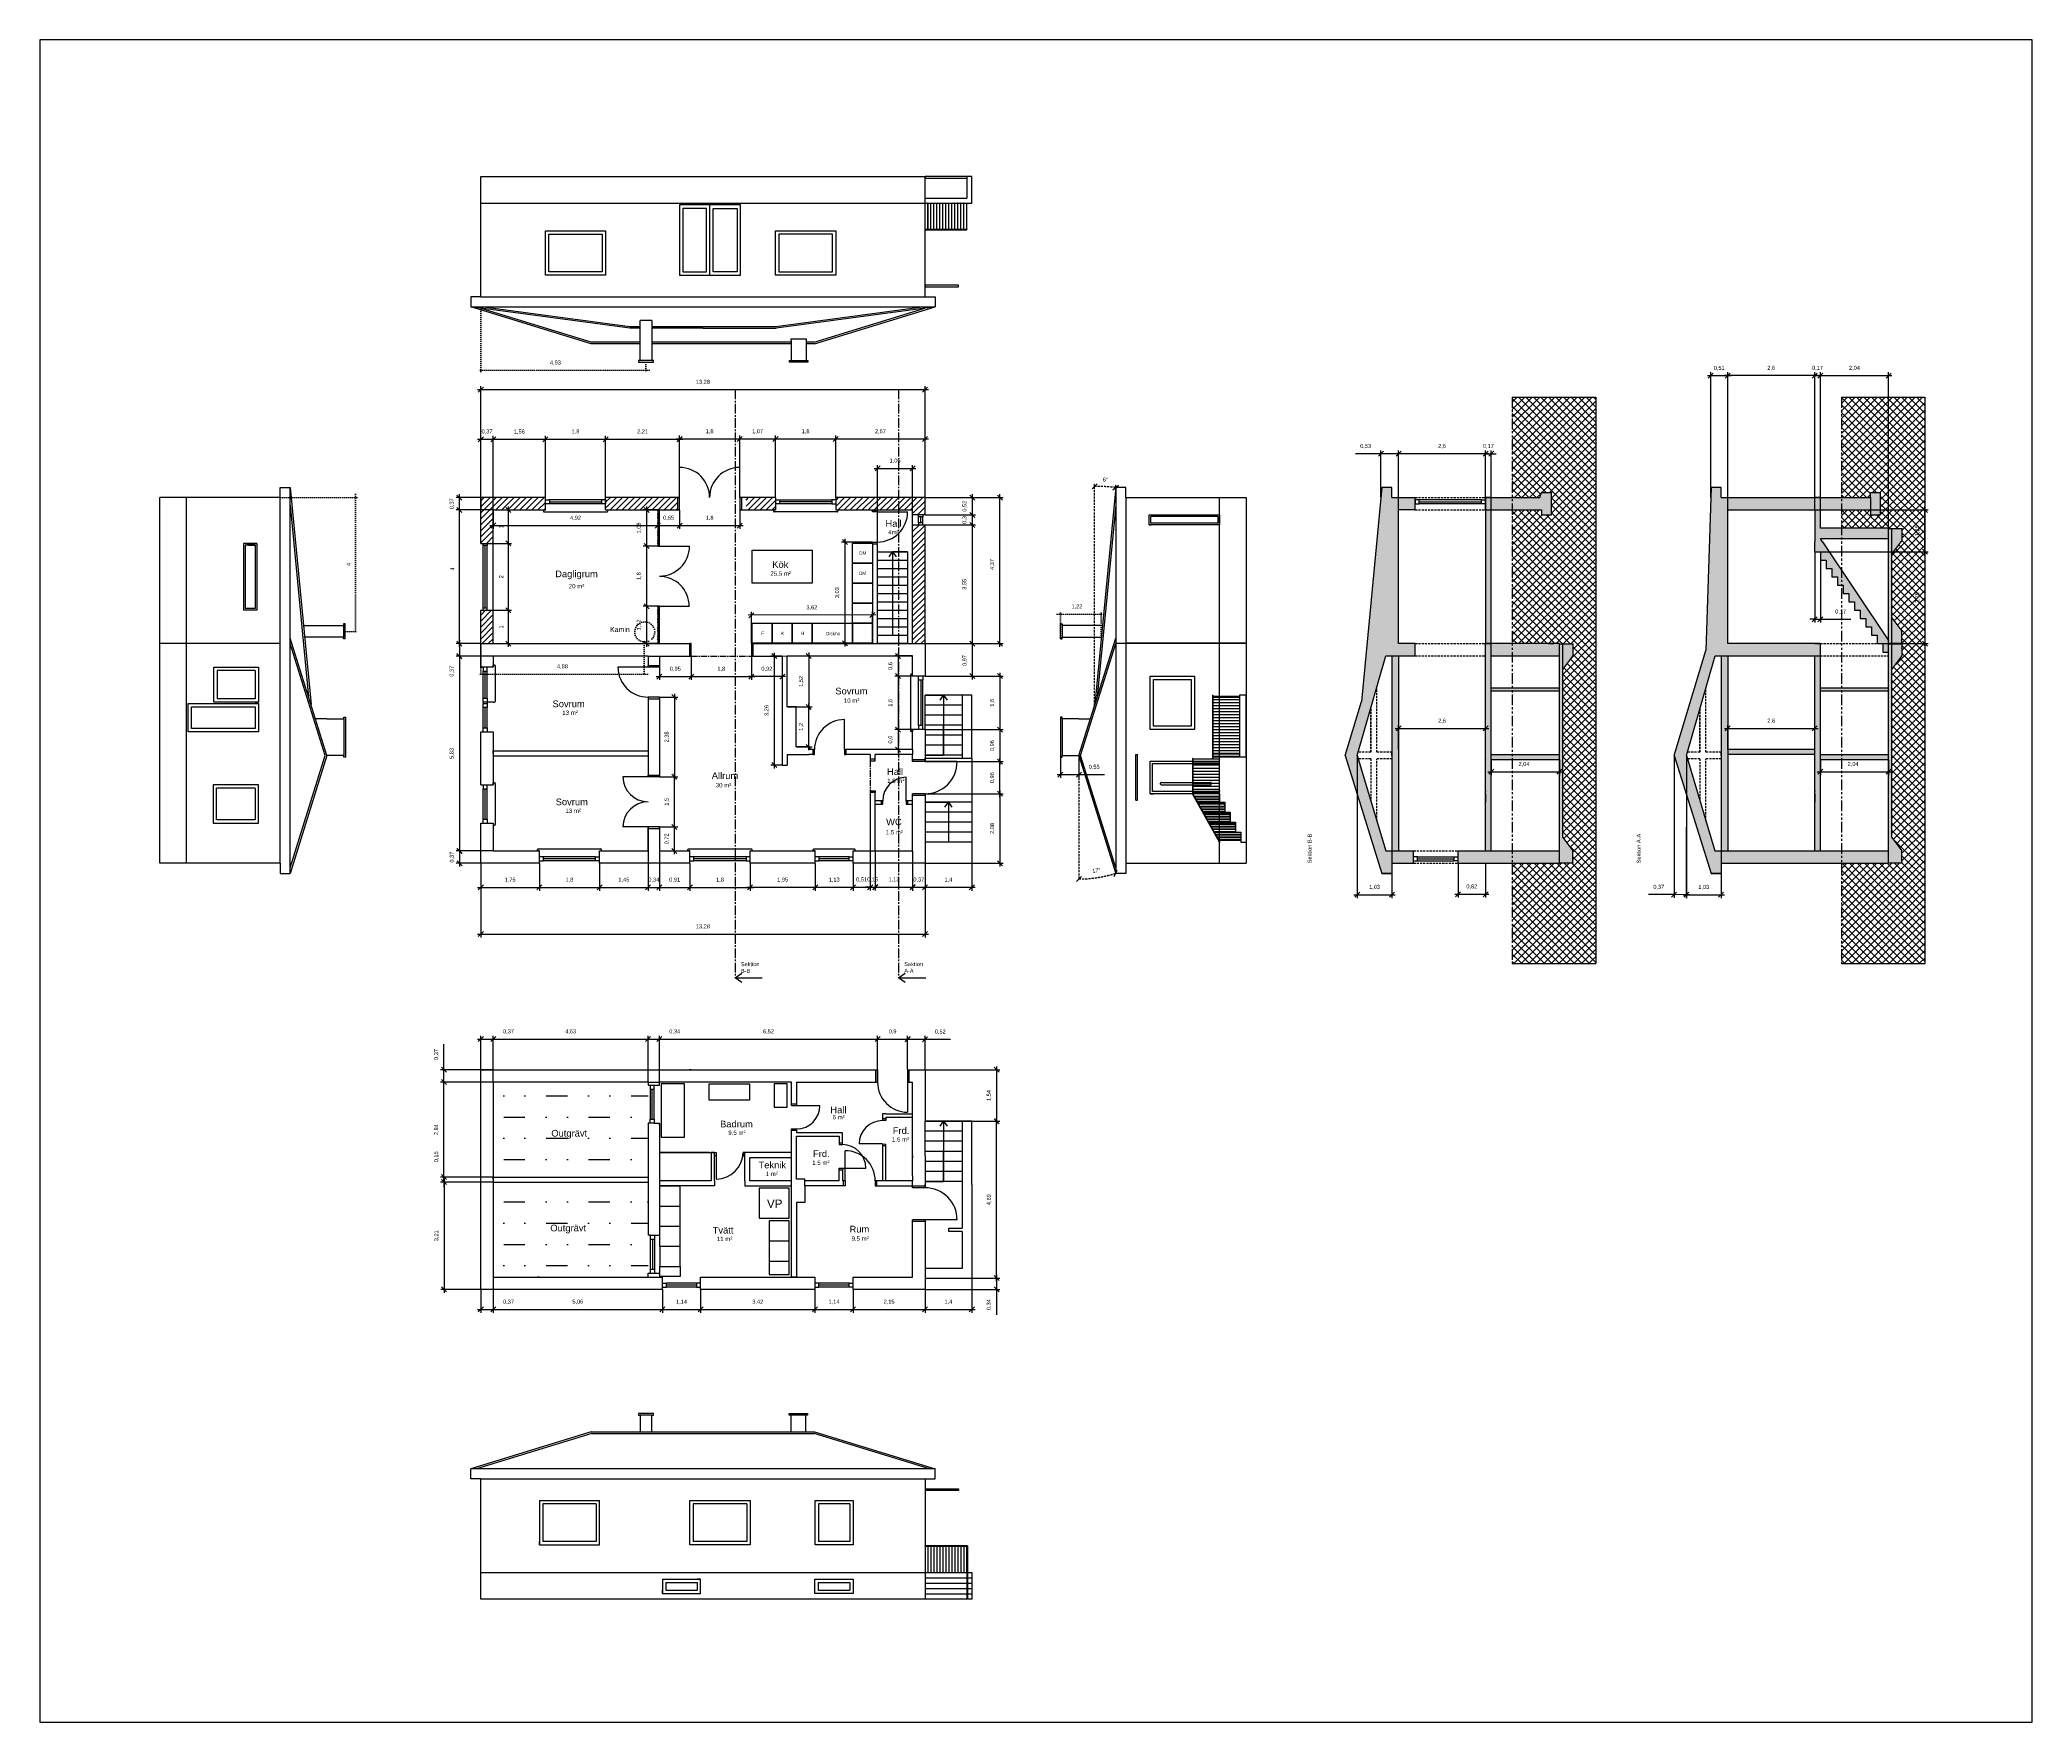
# Model space of a CAD drawing. Header units: millimetres. Extents: x -6247 to 53319, y -9113 to 41204.
import ezdxf

# ---------------------------------------------------------------- set-up
doc = ezdxf.new("R2010")
doc.units = ezdxf.units.MM
for name, pattern in [('ACAD_ISO07W100', [3, 0, -3]), ('CENTER2', [28.575, 19.05, -3.175, 3.175, -3.175]), ('DASHED2', [9.525, 6.35, -3.175]), ('HIDDEN', [9.525, 6.35, -3.175]), ('PHANTOM2', [31.75, 15.875, -3.175, 3.175, -3.175, 3.175, -3.175])]:
    doc.linetypes.add(name, pattern=pattern)
doc.styles.get("Standard").update_dxf_attribs({"font": 'Arial.ttf', "height": 120})
doc.dimstyles.new('ISO-25', dxfattribs={"dimscale": 10, "dimtxt": 2.5, "dimasz": 15, "dimexe": 10, "dimexo": 0.625, "dimgap": 15, "dimtad": 1, "dimlfac": 0.001, "dimtxsty": 'Standard', "dimblk": 'OBLIQUE', "dimblk1": 'OBLIQUE', "dimblk2": 'OBLIQUE', "dimcen": 20, "dimdle": 10, "dimadec": 0, "dimazin": 0, "dimtfac": 1, "dimtmove": 0, "dimatfit": 3, "dimldrblk": 'OPEN90', "dimfxl": 1, "dimarcsym": 0})

# ---------------------------------------------------------------- blocks, each defined once
blk = doc.blocks.new('_Oblique')
at = {"color": 0, "linetype": 'ByBlock', "lineweight": -2}
blk.add_line((-0.5, -0.5), (0.5, 0.5), dxfattribs=at)
blk = doc.blocks.new('*D1')
at = {"color": 0, "lineweight": -2, "transparency": 16777216}
for p, q in [((6932, 22769), (6197, 22769)), ((6297, 22869), (6297, 16844)), ((7302, 16944), (6197, 16944))]:
    blk.add_line(p, q, dxfattribs=at)
at = {"layer": 'Defpoints', "color": 0, "transparency": 16777216}
for p in [(6938, 22769), (6297, 16944), (7308, 16944)]:
    blk.add_point(p, dxfattribs=at)
at = {"color": 0, "lineweight": -2, "transparency": 16777216, "xscale": 150, "yscale": 150, "zscale": 150}
for p, rotation in [((6297, 22769), 90), ((6297, 16944), 270)]:
    blk.add_blockref('_Oblique', p, dxfattribs=dict(at, rotation=rotation))
at = {"color": 0, "transparency": 16777216, "insert": (6075, 19859), "char_height": 120, "attachment_point": 5, "rotation": 90}
blk.add_mtext('5,83', dxfattribs=at)
blk = doc.blocks.new('_Open90')
at = {"color": 0, "linetype": 'ByBlock', "lineweight": -2}
for p, q in [((0, 0), (-1, 0)), ((-0.5, 0.5), (0, 0)), ((0, 0), (-0.5, -0.5))]:
    blk.add_line(p, q, dxfattribs=at)
blk = doc.blocks.new('*D2')
at = {"color": 0, "lineweight": -2, "transparency": 16777216}
for p, q in [((7302, 27144), (6197, 27144)), ((6297, 23044), (6297, 27244)), ((6932, 23144), (6197, 23144))]:
    blk.add_line(p, q, dxfattribs=at)
at = {"layer": 'Defpoints', "color": 0, "transparency": 16777216}
for p in [(6297, 27144), (7308, 27144), (6938, 23144)]:
    blk.add_point(p, dxfattribs=at)
at = {"color": 0, "lineweight": -2, "transparency": 16777216, "xscale": 150, "yscale": 150, "zscale": 150}
for p, rotation in [((6297, 27144), 90), ((6297, 23144), 270)]:
    blk.add_blockref('_Oblique', p, dxfattribs=dict(at, rotation=rotation))
at = {"color": 0, "transparency": 16777216, "insert": (6087, 25379), "char_height": 120, "attachment_point": 5, "rotation": 90}
blk.add_mtext('4', dxfattribs=at)
blk = doc.blocks.new('*D15')
at = {"color": 0, "lineweight": -2, "transparency": 16777216}
for p, q in [((7302, 7039), (5737, 7039)), ((5837, 7139), (5837, 3729)), ((6932, 3829), (5737, 3829))]:
    blk.add_line(p, q, dxfattribs=at)
at = {"layer": 'Defpoints', "color": 0, "transparency": 16777216}
for p in [(7308, 7039), (5837, 3829), (6938, 3829)]:
    blk.add_point(p, dxfattribs=at)
at = {"color": 0, "lineweight": -2, "transparency": 16777216, "xscale": 150, "yscale": 150, "zscale": 150}
for p, rotation in [((5837, 7039), 90), ((5837, 3829), 270)]:
    blk.add_blockref('_Oblique', p, dxfattribs=dict(at, rotation=rotation))
at = {"color": 0, "transparency": 16777216, "insert": (5615, 5434), "char_height": 120, "attachment_point": 5, "rotation": 90}
blk.add_mtext('3,21', dxfattribs=at)
blk = doc.blocks.new('*D20')
at = {"color": 0, "lineweight": -2, "transparency": 16777216}
for p, q in [((6838, 29256), (7408, 29256)), ((6938, 27520), (6938, 29356)), ((7308, 27150), (7308, 29356))]:
    blk.add_line(p, q, dxfattribs=at)
at = {"layer": 'Defpoints', "color": 0, "transparency": 16777216}
for p in [(7308, 29256), (6938, 27514), (7308, 27144)]:
    blk.add_point(p, dxfattribs=at)
at = {"color": 0, "lineweight": -2, "transparency": 16777216, "xscale": 150, "yscale": 150, "zscale": 150, "rotation": 180}
blk.add_blockref('_Oblique', (6938, 29256), dxfattribs=at)
at = {"color": 0, "lineweight": -2, "transparency": 16777216, "xscale": 150, "yscale": 150, "zscale": 150}
blk.add_blockref('_Oblique', (7308, 29256), dxfattribs=at)
at = {"color": 0, "transparency": 16777216, "insert": (7123, 29479), "char_height": 120, "attachment_point": 5}
blk.add_mtext('0,37', dxfattribs=at)
blk = doc.blocks.new('*D21')
at = {"color": 0, "lineweight": -2, "transparency": 16777216}
for p, q in [((7208, 29256), (8968, 29256)), ((7308, 27520), (7308, 29356)), ((8868, 27520), (8868, 29356))]:
    blk.add_line(p, q, dxfattribs=at)
at = {"layer": 'Defpoints', "color": 0, "transparency": 16777216}
for p in [(8868, 29256), (7308, 27514), (8868, 27514)]:
    blk.add_point(p, dxfattribs=at)
at = {"color": 0, "lineweight": -2, "transparency": 16777216, "xscale": 150, "yscale": 150, "zscale": 150, "rotation": 180}
blk.add_blockref('_Oblique', (7308, 29256), dxfattribs=at)
at = {"color": 0, "lineweight": -2, "transparency": 16777216, "xscale": 150, "yscale": 150, "zscale": 150}
blk.add_blockref('_Oblique', (8868, 29256), dxfattribs=at)
at = {"color": 0, "transparency": 16777216, "insert": (8088, 29478), "char_height": 120, "attachment_point": 5}
blk.add_mtext('1,56', dxfattribs=at)
blk = doc.blocks.new('*D22')
at = {"color": 0, "lineweight": -2, "transparency": 16777216}
for p, q in [((8768, 29259), (10768, 29259)), ((8868, 27520), (8868, 29359)), ((10668, 27520), (10668, 29359))]:
    blk.add_line(p, q, dxfattribs=at)
at = {"layer": 'Defpoints', "color": 0, "transparency": 16777216}
for p in [(10668, 29259), (8868, 27514), (10668, 27514)]:
    blk.add_point(p, dxfattribs=at)
at = {"color": 0, "lineweight": -2, "transparency": 16777216, "xscale": 150, "yscale": 150, "zscale": 150, "rotation": 180}
blk.add_blockref('_Oblique', (8868, 29259), dxfattribs=at)
at = {"color": 0, "lineweight": -2, "transparency": 16777216, "xscale": 150, "yscale": 150, "zscale": 150}
blk.add_blockref('_Oblique', (10668, 29259), dxfattribs=at)
at = {"color": 0, "transparency": 16777216, "insert": (9768, 29481), "char_height": 120, "attachment_point": 5}
blk.add_mtext('1,8', dxfattribs=at)
blk = doc.blocks.new('*D23')
at = {"color": 0, "lineweight": -2, "transparency": 16777216}
for p, q in [((10568, 29259), (12978, 29259)), ((10668, 27520), (10668, 29359)), ((12878, 27520), (12878, 29359))]:
    blk.add_line(p, q, dxfattribs=at)
at = {"layer": 'Defpoints', "color": 0, "transparency": 16777216}
for p in [(12878, 29259), (10668, 27514), (12878, 27514)]:
    blk.add_point(p, dxfattribs=at)
at = {"color": 0, "lineweight": -2, "transparency": 16777216, "xscale": 150, "yscale": 150, "zscale": 150, "rotation": 180}
blk.add_blockref('_Oblique', (10668, 29259), dxfattribs=at)
at = {"color": 0, "lineweight": -2, "transparency": 16777216, "xscale": 150, "yscale": 150, "zscale": 150}
blk.add_blockref('_Oblique', (12878, 29259), dxfattribs=at)
at = {"color": 0, "transparency": 16777216, "insert": (11773, 29481), "char_height": 120, "attachment_point": 5}
blk.add_mtext('2,21', dxfattribs=at)
blk = doc.blocks.new('*D24')
at = {"color": 0, "lineweight": -2, "transparency": 16777216}
for p, q in [((12778, 29265), (14778, 29265)), ((12878, 27520), (12878, 29365)), ((14678, 27520), (14678, 29365))]:
    blk.add_line(p, q, dxfattribs=at)
at = {"layer": 'Defpoints', "color": 0, "transparency": 16777216}
for p in [(14678, 29265), (12878, 27514), (14678, 27514)]:
    blk.add_point(p, dxfattribs=at)
at = {"color": 0, "lineweight": -2, "transparency": 16777216, "xscale": 150, "yscale": 150, "zscale": 150, "rotation": 180}
blk.add_blockref('_Oblique', (12878, 29265), dxfattribs=at)
at = {"color": 0, "lineweight": -2, "transparency": 16777216, "xscale": 150, "yscale": 150, "zscale": 150}
blk.add_blockref('_Oblique', (14678, 29265), dxfattribs=at)
at = {"color": 0, "transparency": 16777216, "insert": (13778, 29487), "char_height": 120, "attachment_point": 5}
blk.add_mtext('1,8', dxfattribs=at)
blk = doc.blocks.new('*D25')
at = {"color": 0, "lineweight": -2, "transparency": 16777216}
for p, q in [((14578, 29265), (15848, 29265)), ((14678, 27520), (14678, 29365)), ((15748, 27520), (15748, 29365))]:
    blk.add_line(p, q, dxfattribs=at)
at = {"layer": 'Defpoints', "color": 0, "transparency": 16777216}
for p in [(15748, 29265), (14678, 27514), (15748, 27514)]:
    blk.add_point(p, dxfattribs=at)
at = {"color": 0, "lineweight": -2, "transparency": 16777216, "xscale": 150, "yscale": 150, "zscale": 150, "rotation": 180}
blk.add_blockref('_Oblique', (14678, 29265), dxfattribs=at)
at = {"color": 0, "lineweight": -2, "transparency": 16777216, "xscale": 150, "yscale": 150, "zscale": 150}
blk.add_blockref('_Oblique', (15748, 29265), dxfattribs=at)
at = {"color": 0, "transparency": 16777216, "insert": (15213, 29487), "char_height": 120, "attachment_point": 5}
blk.add_mtext('1,07', dxfattribs=at)
blk = doc.blocks.new('*D26')
at = {"color": 0, "lineweight": -2, "transparency": 16777216}
for p, q in [((15648, 29265), (17648, 29265)), ((15748, 27520), (15748, 29365)), ((17548, 27520), (17548, 29365))]:
    blk.add_line(p, q, dxfattribs=at)
at = {"layer": 'Defpoints', "color": 0, "transparency": 16777216}
for p in [(17548, 29265), (15748, 27514), (17548, 27514)]:
    blk.add_point(p, dxfattribs=at)
at = {"color": 0, "lineweight": -2, "transparency": 16777216, "xscale": 150, "yscale": 150, "zscale": 150, "rotation": 180}
blk.add_blockref('_Oblique', (15748, 29265), dxfattribs=at)
at = {"color": 0, "lineweight": -2, "transparency": 16777216, "xscale": 150, "yscale": 150, "zscale": 150}
blk.add_blockref('_Oblique', (17548, 29265), dxfattribs=at)
at = {"color": 0, "transparency": 16777216, "insert": (16648, 29487), "char_height": 120, "attachment_point": 5}
blk.add_mtext('1,8', dxfattribs=at)
blk = doc.blocks.new('*D27')
at = {"color": 0, "lineweight": -2, "transparency": 16777216}
for p, q in [((17448, 29265), (20318, 29265)), ((17548, 27520), (17548, 29365)), ((20218, 27520), (20218, 29365))]:
    blk.add_line(p, q, dxfattribs=at)
at = {"layer": 'Defpoints', "color": 0, "transparency": 16777216}
for p in [(20218, 29265), (17548, 27514), (20218, 27514)]:
    blk.add_point(p, dxfattribs=at)
at = {"color": 0, "lineweight": -2, "transparency": 16777216, "xscale": 150, "yscale": 150, "zscale": 150, "rotation": 180}
blk.add_blockref('_Oblique', (17548, 29265), dxfattribs=at)
at = {"color": 0, "lineweight": -2, "transparency": 16777216, "xscale": 150, "yscale": 150, "zscale": 150}
blk.add_blockref('_Oblique', (20218, 29265), dxfattribs=at)
at = {"color": 0, "transparency": 16777216, "insert": (18883, 29487), "char_height": 120, "attachment_point": 5}
blk.add_mtext('2,67', dxfattribs=at)
blk = doc.blocks.new('*D28')
at = {"color": 0, "lineweight": -2, "transparency": 16777216}
for p, q in [((6297, 23244), (6297, 22774)), ((6932, 23144), (6197, 23144)), ((7302, 22774), (6197, 22774)), ((6297, 22774), (6297, 22011))]:
    blk.add_line(p, q, dxfattribs=at)
at = {"layer": 'Defpoints', "color": 0, "transparency": 16777216}
for p in [(6297, 22774), (6938, 23144), (7308, 22774)]:
    blk.add_point(p, dxfattribs=at)
at = {"color": 0, "lineweight": -2, "transparency": 16777216, "xscale": 150, "yscale": 150, "zscale": 150}
for p, rotation in [((6297, 23144), 90), ((6297, 22774), 270)]:
    blk.add_blockref('_Oblique', p, dxfattribs=dict(at, rotation=rotation))
at = {"color": 0, "transparency": 16777216, "insert": (6075, 22318), "char_height": 120, "attachment_point": 5, "rotation": 90}
blk.add_mtext('0,37', dxfattribs=at)
blk = doc.blocks.new('*D29')
at = {"color": 0, "lineweight": -2, "transparency": 16777216}
for p, q in [((7302, 16944), (6203, 16944)), ((6303, 17044), (6303, 16474)), ((8682, 16574), (6203, 16574))]:
    blk.add_line(p, q, dxfattribs=at)
at = {"layer": 'Defpoints', "color": 0, "transparency": 16777216}
for p in [(7308, 16944), (6303, 16574), (8688, 16574)]:
    blk.add_point(p, dxfattribs=at)
at = {"color": 0, "lineweight": -2, "transparency": 16777216, "xscale": 150, "yscale": 150, "zscale": 150}
for p, rotation in [((6303, 16944), 90), ((6303, 16574), 270)]:
    blk.add_blockref('_Oblique', p, dxfattribs=dict(at, rotation=rotation))
at = {"color": 0, "transparency": 16777216, "insert": (6081, 16759), "char_height": 120, "attachment_point": 5, "rotation": 90}
blk.add_mtext('0,37', dxfattribs=at)
blk = doc.blocks.new('*D30')
at = {"color": 0, "lineweight": -2, "transparency": 16777216}
for p, q in [((6938, 16568), (6938, 14357)), ((20218, 16568), (20218, 14357)), ((6838, 14457), (20318, 14457))]:
    blk.add_line(p, q, dxfattribs=at)
at = {"layer": 'Defpoints', "color": 0, "transparency": 16777216}
for p in [(6938, 16574), (20218, 16574), (20218, 14457)]:
    blk.add_point(p, dxfattribs=at)
at = {"color": 0, "lineweight": -2, "transparency": 16777216, "xscale": 150, "yscale": 150, "zscale": 150, "rotation": 180}
blk.add_blockref('_Oblique', (6938, 14457), dxfattribs=at)
at = {"color": 0, "lineweight": -2, "transparency": 16777216, "xscale": 150, "yscale": 150, "zscale": 150}
blk.add_blockref('_Oblique', (20218, 14457), dxfattribs=at)
at = {"color": 0, "transparency": 16777216, "insert": (13578, 14679), "char_height": 120, "attachment_point": 5}
blk.add_mtext('13,28', dxfattribs=at)
blk = doc.blocks.new('*D31')
at = {"color": 0, "lineweight": -2, "transparency": 16777216}
for p, q in [((7302, 27514), (6197, 27514)), ((6297, 27044), (6297, 27614)), ((7302, 27144), (6197, 27144))]:
    blk.add_line(p, q, dxfattribs=at)
at = {"layer": 'Defpoints', "color": 0, "transparency": 16777216}
for p in [(6297, 27514), (7308, 27514), (7308, 27144)]:
    blk.add_point(p, dxfattribs=at)
at = {"color": 0, "lineweight": -2, "transparency": 16777216, "xscale": 150, "yscale": 150, "zscale": 150}
for p, rotation in [((6297, 27514), 90), ((6297, 27144), 270)]:
    blk.add_blockref('_Oblique', p, dxfattribs=dict(at, rotation=rotation))
at = {"color": 0, "transparency": 16777216, "insert": (6075, 27329), "char_height": 120, "attachment_point": 5, "rotation": 90}
blk.add_mtext('0,37', dxfattribs=at)
blk = doc.blocks.new('*D32')
at = {"color": 0, "lineweight": -2, "transparency": 16777216}
for p, q in [((20224, 27514), (21731, 27514)), ((21631, 27614), (21631, 26894)), ((20224, 26994), (21731, 26994))]:
    blk.add_line(p, q, dxfattribs=at)
at = {"layer": 'Defpoints', "color": 0, "transparency": 16777216}
for p in [(20218, 27514), (20218, 26994), (21631, 26994)]:
    blk.add_point(p, dxfattribs=at)
at = {"color": 0, "lineweight": -2, "transparency": 16777216, "xscale": 150, "yscale": 150, "zscale": 150}
for p, rotation in [((21631, 27514), 90), ((21631, 26994), 270)]:
    blk.add_blockref('_Oblique', p, dxfattribs=dict(at, rotation=rotation))
at = {"color": 0, "transparency": 16777216, "insert": (21408, 27254), "char_height": 120, "attachment_point": 5, "rotation": 90}
blk.add_mtext('0,52', dxfattribs=at)
blk = doc.blocks.new('*D33')
at = {"color": 0, "lineweight": -2, "transparency": 16777216}
for p, q in [((20224, 26994), (21730, 26994)), ((21630, 27094), (21630, 26594)), ((20224, 26694), (21730, 26694))]:
    blk.add_line(p, q, dxfattribs=at)
at = {"layer": 'Defpoints', "color": 0, "transparency": 16777216}
for p in [(20218, 26994), (20218, 26694), (21630, 26694)]:
    blk.add_point(p, dxfattribs=at)
at = {"color": 0, "lineweight": -2, "transparency": 16777216, "xscale": 150, "yscale": 150, "zscale": 150}
for p, rotation in [((21630, 26994), 90), ((21630, 26694), 270)]:
    blk.add_blockref('_Oblique', p, dxfattribs=dict(at, rotation=rotation))
at = {"color": 0, "transparency": 16777216, "insert": (21407, 26844), "char_height": 120, "attachment_point": 5, "rotation": 90}
blk.add_mtext('0,3', dxfattribs=at)
blk = doc.blocks.new('*D34')
at = {"color": 0, "lineweight": -2, "transparency": 16777216}
for p, q in [((20224, 26694), (21730, 26694)), ((21630, 26794), (21630, 23044)), ((20224, 23144), (21730, 23144))]:
    blk.add_line(p, q, dxfattribs=at)
at = {"layer": 'Defpoints', "color": 0, "transparency": 16777216}
for p in [(20218, 26694), (20218, 23144), (21630, 23144)]:
    blk.add_point(p, dxfattribs=at)
at = {"color": 0, "lineweight": -2, "transparency": 16777216, "xscale": 150, "yscale": 150, "zscale": 150}
for p, rotation in [((21630, 26694), 90), ((21630, 23144), 270)]:
    blk.add_blockref('_Oblique', p, dxfattribs=dict(at, rotation=rotation))
at = {"color": 0, "transparency": 16777216, "insert": (21407, 24919), "char_height": 120, "attachment_point": 5, "rotation": 90}
blk.add_mtext('3,55', dxfattribs=at)
blk = doc.blocks.new('*D35')
at = {"color": 0, "lineweight": -2, "transparency": 16777216}
for p, q in [((21630, 23244), (21630, 22074)), ((20224, 23144), (21730, 23144)), ((20224, 22174), (21730, 22174))]:
    blk.add_line(p, q, dxfattribs=at)
at = {"layer": 'Defpoints', "color": 0, "transparency": 16777216}
for p in [(20218, 23144), (20218, 22174), (21630, 22174)]:
    blk.add_point(p, dxfattribs=at)
at = {"color": 0, "lineweight": -2, "transparency": 16777216, "xscale": 150, "yscale": 150, "zscale": 150}
for p, rotation in [((21630, 23144), 90), ((21630, 22174), 270)]:
    blk.add_blockref('_Oblique', p, dxfattribs=dict(at, rotation=rotation))
at = {"color": 0, "transparency": 16777216, "insert": (21408, 22639), "char_height": 120, "attachment_point": 5, "rotation": 90}
blk.add_mtext('0,97', dxfattribs=at)
blk = doc.blocks.new('*D36')
at = {"color": 0, "lineweight": -2, "transparency": 16777216}
for p, q in [((20224, 22174), (22556, 22174)), ((22456, 22274), (22456, 20474)), ((20224, 20574), (22556, 20574))]:
    blk.add_line(p, q, dxfattribs=at)
at = {"layer": 'Defpoints', "color": 0, "transparency": 16777216}
for p in [(20218, 22174), (20218, 20574), (22456, 20574)]:
    blk.add_point(p, dxfattribs=at)
at = {"color": 0, "lineweight": -2, "transparency": 16777216, "xscale": 150, "yscale": 150, "zscale": 150}
for p, rotation in [((22456, 22174), 90), ((22456, 20574), 270)]:
    blk.add_blockref('_Oblique', p, dxfattribs=dict(at, rotation=rotation))
at = {"color": 0, "transparency": 16777216, "insert": (22234, 21374), "char_height": 120, "attachment_point": 5, "rotation": 90}
blk.add_mtext('1,6', dxfattribs=at)
blk = doc.blocks.new('*D37')
at = {"color": 0, "lineweight": -2, "transparency": 16777216}
for p, q in [((20224, 20574), (22556, 20574)), ((22456, 20674), (22456, 19515)), ((20224, 19615), (22556, 19615))]:
    blk.add_line(p, q, dxfattribs=at)
at = {"layer": 'Defpoints', "color": 0, "transparency": 16777216}
for p in [(20218, 20574), (20218, 19615), (22456, 19615)]:
    blk.add_point(p, dxfattribs=at)
at = {"color": 0, "lineweight": -2, "transparency": 16777216, "xscale": 150, "yscale": 150, "zscale": 150}
for p, rotation in [((22456, 20574), 90), ((22456, 19615), 270)]:
    blk.add_blockref('_Oblique', p, dxfattribs=dict(at, rotation=rotation))
at = {"color": 0, "transparency": 16777216, "insert": (22234, 20095), "char_height": 120, "attachment_point": 5, "rotation": 90}
blk.add_mtext('0,96', dxfattribs=at)
blk = doc.blocks.new('*D38')
at = {"color": 0, "lineweight": -2, "transparency": 16777216}
for p, q in [((20224, 18654), (22556, 18654)), ((22456, 18754), (22456, 16474)), ((20224, 16574), (22556, 16574))]:
    blk.add_line(p, q, dxfattribs=at)
at = {"layer": 'Defpoints', "color": 0, "transparency": 16777216}
for p in [(20218, 18654), (20218, 16574), (22456, 16574)]:
    blk.add_point(p, dxfattribs=at)
at = {"color": 0, "lineweight": -2, "transparency": 16777216, "xscale": 150, "yscale": 150, "zscale": 150}
for p, rotation in [((22456, 18654), 90), ((22456, 16574), 270)]:
    blk.add_blockref('_Oblique', p, dxfattribs=dict(at, rotation=rotation))
at = {"color": 0, "transparency": 16777216, "insert": (22234, 17614), "char_height": 120, "attachment_point": 5, "rotation": 90}
blk.add_mtext('2,08', dxfattribs=at)
blk = doc.blocks.new('*D39')
at = {"color": 0, "lineweight": -2, "transparency": 16777216}
for p, q in [((7314, 27144), (7856, 27144)), ((7756, 27244), (7756, 26044)), ((7314, 26144), (7856, 26144))]:
    blk.add_line(p, q, dxfattribs=at)
at = {"layer": 'Defpoints', "color": 0, "transparency": 16777216}
for p in [(7308, 27144), (7308, 26144), (7756, 26144)]:
    blk.add_point(p, dxfattribs=at)
at = {"color": 0, "lineweight": -2, "transparency": 16777216, "xscale": 150, "yscale": 150, "zscale": 150}
for p, rotation in [((7756, 27144), 90), ((7756, 26144), 270)]:
    blk.add_blockref('_Oblique', p, dxfattribs=dict(at, rotation=rotation))
at = {"color": 0, "transparency": 16777216, "insert": (7546, 26644), "char_height": 120, "attachment_point": 5, "rotation": 90}
blk.add_mtext('1', dxfattribs=at)
blk = doc.blocks.new('*D40')
at = {"color": 0, "lineweight": -2, "transparency": 16777216}
for p, q in [((7756, 26244), (7756, 24044)), ((7314, 26144), (7856, 26144)), ((7314, 24144), (7856, 24144))]:
    blk.add_line(p, q, dxfattribs=at)
at = {"layer": 'Defpoints', "color": 0, "transparency": 16777216}
for p in [(7308, 26144), (7308, 24144), (7756, 24144)]:
    blk.add_point(p, dxfattribs=at)
at = {"color": 0, "lineweight": -2, "transparency": 16777216, "xscale": 150, "yscale": 150, "zscale": 150}
for p, rotation in [((7756, 26144), 90), ((7756, 24144), 270)]:
    blk.add_blockref('_Oblique', p, dxfattribs=dict(at, rotation=rotation))
at = {"color": 0, "transparency": 16777216, "insert": (7546, 25144), "char_height": 120, "attachment_point": 5, "rotation": 90}
blk.add_mtext('2', dxfattribs=at)
blk = doc.blocks.new('*D41')
at = {"color": 0, "lineweight": -2, "transparency": 16777216}
for p, q in [((7314, 24144), (7856, 24144)), ((7756, 24244), (7756, 23044)), ((7314, 23144), (7856, 23144))]:
    blk.add_line(p, q, dxfattribs=at)
at = {"layer": 'Defpoints', "color": 0, "transparency": 16777216}
for p in [(7308, 24144), (7308, 23144), (7756, 23144)]:
    blk.add_point(p, dxfattribs=at)
at = {"color": 0, "lineweight": -2, "transparency": 16777216, "xscale": 150, "yscale": 150, "zscale": 150}
for p, rotation in [((7756, 24144), 90), ((7756, 23144), 270)]:
    blk.add_blockref('_Oblique', p, dxfattribs=dict(at, rotation=rotation))
at = {"color": 0, "transparency": 16777216, "insert": (7546, 23644), "char_height": 120, "attachment_point": 5, "rotation": 90}
blk.add_mtext('1', dxfattribs=at)
blk = doc.blocks.new('*D42')
at = {"color": 0, "lineweight": -2, "transparency": 16777216}
for p, q in [((7308, 27138), (7308, 26578)), ((12228, 27138), (12228, 26578)), ((7208, 26678), (12328, 26678))]:
    blk.add_line(p, q, dxfattribs=at)
at = {"layer": 'Defpoints', "color": 0, "transparency": 16777216}
for p in [(7308, 27144), (12228, 27144), (12228, 26678)]:
    blk.add_point(p, dxfattribs=at)
at = {"color": 0, "lineweight": -2, "transparency": 16777216, "xscale": 150, "yscale": 150, "zscale": 150, "rotation": 180}
blk.add_blockref('_Oblique', (7308, 26678), dxfattribs=at)
at = {"color": 0, "lineweight": -2, "transparency": 16777216, "xscale": 150, "yscale": 150, "zscale": 150}
blk.add_blockref('_Oblique', (12228, 26678), dxfattribs=at)
at = {"color": 0, "transparency": 16777216, "insert": (9768, 26900), "char_height": 120, "attachment_point": 5}
blk.add_mtext('4,92', dxfattribs=at)
blk = doc.blocks.new('*D43')
at = {"color": 0, "lineweight": -2, "transparency": 16777216}
for p, q in [((12222, 27144), (11793, 27144)), ((11893, 27244), (11893, 25964)), ((12222, 26064), (11793, 26064))]:
    blk.add_line(p, q, dxfattribs=at)
at = {"layer": 'Defpoints', "color": 0, "transparency": 16777216}
for p in [(12228, 27144), (11893, 26064), (12228, 26064)]:
    blk.add_point(p, dxfattribs=at)
at = {"color": 0, "lineweight": -2, "transparency": 16777216, "xscale": 150, "yscale": 150, "zscale": 150}
for p, rotation in [((11893, 27144), 90), ((11893, 26064), 270)]:
    blk.add_blockref('_Oblique', p, dxfattribs=dict(at, rotation=rotation))
at = {"color": 0, "transparency": 16777216, "insert": (11671, 26604), "char_height": 120, "attachment_point": 5, "rotation": 90}
blk.add_mtext('1,08', dxfattribs=at)
blk = doc.blocks.new('*D44')
at = {"color": 0, "lineweight": -2, "transparency": 16777216}
for p, q in [((12222, 26064), (11793, 26064)), ((11893, 26164), (11893, 24164)), ((12222, 24264), (11793, 24264))]:
    blk.add_line(p, q, dxfattribs=at)
at = {"layer": 'Defpoints', "color": 0, "transparency": 16777216}
for p in [(12228, 26064), (11893, 24264), (12228, 24264)]:
    blk.add_point(p, dxfattribs=at)
at = {"color": 0, "lineweight": -2, "transparency": 16777216, "xscale": 150, "yscale": 150, "zscale": 150}
for p, rotation in [((11893, 26064), 90), ((11893, 24264), 270)]:
    blk.add_blockref('_Oblique', p, dxfattribs=dict(at, rotation=rotation))
at = {"color": 0, "transparency": 16777216, "insert": (11671, 25164), "char_height": 120, "attachment_point": 5, "rotation": 90}
blk.add_mtext('1,8', dxfattribs=at)
blk = doc.blocks.new('*D45')
at = {"color": 0, "lineweight": -2, "transparency": 16777216}
for p, q in [((12222, 24264), (11793, 24264)), ((11893, 24364), (11893, 23044)), ((12222, 23144), (11793, 23144))]:
    blk.add_line(p, q, dxfattribs=at)
at = {"layer": 'Defpoints', "color": 0, "transparency": 16777216}
for p in [(12228, 24264), (11893, 23144), (12228, 23144)]:
    blk.add_point(p, dxfattribs=at)
at = {"color": 0, "lineweight": -2, "transparency": 16777216, "xscale": 150, "yscale": 150, "zscale": 150}
for p, rotation in [((11893, 24264), 90), ((11893, 23144), 270)]:
    blk.add_blockref('_Oblique', p, dxfattribs=dict(at, rotation=rotation))
at = {"color": 0, "transparency": 16777216, "insert": (11671, 23704), "char_height": 120, "attachment_point": 5, "rotation": 90}
blk.add_mtext('1,12', dxfattribs=at)
blk = doc.blocks.new('*D46')
at = {"color": 0, "lineweight": -2, "transparency": 16777216}
for p, q in [((12278, 22768), (12278, 22060)), ((13228, 22768), (13228, 22060)), ((12178, 22160), (13328, 22160))]:
    blk.add_line(p, q, dxfattribs=at)
at = {"layer": 'Defpoints', "color": 0, "transparency": 16777216}
for p in [(12278, 22774), (13228, 22774), (13228, 22160)]:
    blk.add_point(p, dxfattribs=at)
at = {"color": 0, "lineweight": -2, "transparency": 16777216, "xscale": 150, "yscale": 150, "zscale": 150, "rotation": 180}
blk.add_blockref('_Oblique', (12278, 22160), dxfattribs=at)
at = {"color": 0, "lineweight": -2, "transparency": 16777216, "xscale": 150, "yscale": 150, "zscale": 150}
blk.add_blockref('_Oblique', (13228, 22160), dxfattribs=at)
at = {"color": 0, "transparency": 16777216, "insert": (12753, 22383), "char_height": 120, "attachment_point": 5}
blk.add_mtext('0,95', dxfattribs=at)
blk = doc.blocks.new('*D47')
at = {"color": 0, "lineweight": -2, "transparency": 16777216}
for p, q in [((13228, 22768), (13228, 22060)), ((15028, 22768), (15028, 22060)), ((13128, 22160), (15128, 22160))]:
    blk.add_line(p, q, dxfattribs=at)
at = {"layer": 'Defpoints', "color": 0, "transparency": 16777216}
for p in [(13228, 22774), (15028, 22774), (15028, 22160)]:
    blk.add_point(p, dxfattribs=at)
at = {"color": 0, "lineweight": -2, "transparency": 16777216, "xscale": 150, "yscale": 150, "zscale": 150, "rotation": 180}
blk.add_blockref('_Oblique', (13228, 22160), dxfattribs=at)
at = {"color": 0, "lineweight": -2, "transparency": 16777216, "xscale": 150, "yscale": 150, "zscale": 150}
blk.add_blockref('_Oblique', (15028, 22160), dxfattribs=at)
at = {"color": 0, "transparency": 16777216, "insert": (14128, 22383), "char_height": 120, "attachment_point": 5}
blk.add_mtext('1,8', dxfattribs=at)
blk = doc.blocks.new('*D48')
at = {"color": 0, "lineweight": -2, "transparency": 16777216}
for p, q in [((15028, 22763), (15028, 22060)), ((15948, 22768), (15948, 22060)), ((16048, 22160), (14928, 22160))]:
    blk.add_line(p, q, dxfattribs=at)
at = {"layer": 'Defpoints', "color": 0, "transparency": 16777216}
for p in [(15028, 22769), (15948, 22774), (15028, 22160)]:
    blk.add_point(p, dxfattribs=at)
at = {"color": 0, "lineweight": -2, "transparency": 16777216, "xscale": 150, "yscale": 150, "zscale": 150, "rotation": 180}
blk.add_blockref('_Oblique', (15028, 22160), dxfattribs=at)
at = {"color": 0, "lineweight": -2, "transparency": 16777216, "xscale": 150, "yscale": 150, "zscale": 150}
blk.add_blockref('_Oblique', (15948, 22160), dxfattribs=at)
at = {"color": 0, "transparency": 16777216, "insert": (15488, 22383), "char_height": 120, "attachment_point": 5}
blk.add_mtext('0,92', dxfattribs=at)
blk = doc.blocks.new('*D49')
at = {"color": 0, "lineweight": -2, "transparency": 16777216}
for p, q in [((15942, 22774), (15609, 22774)), ((15709, 22874), (15709, 19414)), ((15942, 19514), (15609, 19514))]:
    blk.add_line(p, q, dxfattribs=at)
at = {"layer": 'Defpoints', "color": 0, "transparency": 16777216}
for p in [(15948, 22774), (15709, 19514), (15948, 19514)]:
    blk.add_point(p, dxfattribs=at)
at = {"color": 0, "lineweight": -2, "transparency": 16777216, "xscale": 150, "yscale": 150, "zscale": 150}
for p, rotation in [((15709, 22774), 90), ((15709, 19514), 270)]:
    blk.add_blockref('_Oblique', p, dxfattribs=dict(at, rotation=rotation))
at = {"color": 0, "transparency": 16777216, "insert": (15487, 21144), "char_height": 120, "attachment_point": 5, "rotation": 90}
blk.add_mtext('3,26', dxfattribs=at)
blk = doc.blocks.new('*D50')
at = {"color": 0, "lineweight": -2, "transparency": 16777216}
for p, q in [((12284, 21544), (12824, 21544)), ((12724, 21644), (12724, 19064)), ((12284, 19164), (12824, 19164))]:
    blk.add_line(p, q, dxfattribs=at)
at = {"layer": 'Defpoints', "color": 0, "transparency": 16777216}
for p in [(12278, 21544), (12278, 19164), (12724, 19164)]:
    blk.add_point(p, dxfattribs=at)
at = {"color": 0, "lineweight": -2, "transparency": 16777216, "xscale": 150, "yscale": 150, "zscale": 150}
for p, rotation in [((12724, 21544), 90), ((12724, 19164), 270)]:
    blk.add_blockref('_Oblique', p, dxfattribs=dict(at, rotation=rotation))
at = {"color": 0, "transparency": 16777216, "insert": (12501, 20354), "char_height": 120, "attachment_point": 5, "rotation": 90}
blk.add_mtext('2,38', dxfattribs=at)
blk = doc.blocks.new('*D51')
at = {"color": 0, "lineweight": -2, "transparency": 16777216}
for p, q in [((12284, 19164), (12823, 19164)), ((12723, 19264), (12723, 17564)), ((12284, 17664), (12823, 17664))]:
    blk.add_line(p, q, dxfattribs=at)
at = {"layer": 'Defpoints', "color": 0, "transparency": 16777216}
for p in [(12278, 19164), (12278, 17664), (12723, 17664)]:
    blk.add_point(p, dxfattribs=at)
at = {"color": 0, "lineweight": -2, "transparency": 16777216, "xscale": 150, "yscale": 150, "zscale": 150}
for p, rotation in [((12723, 19164), 90), ((12723, 17664), 270)]:
    blk.add_blockref('_Oblique', p, dxfattribs=dict(at, rotation=rotation))
at = {"color": 0, "transparency": 16777216, "insert": (12501, 18414), "char_height": 120, "attachment_point": 5, "rotation": 90}
blk.add_mtext('1,5', dxfattribs=at)
blk = doc.blocks.new('*D52')
at = {"color": 0, "lineweight": -2, "transparency": 16777216}
for p, q in [((12284, 17664), (12823, 17664)), ((12723, 17764), (12723, 16844)), ((12284, 16944), (12823, 16944))]:
    blk.add_line(p, q, dxfattribs=at)
at = {"layer": 'Defpoints', "color": 0, "transparency": 16777216}
for p in [(12278, 17664), (12278, 16944), (12723, 16944)]:
    blk.add_point(p, dxfattribs=at)
at = {"color": 0, "lineweight": -2, "transparency": 16777216, "xscale": 150, "yscale": 150, "zscale": 150}
for p, rotation in [((12723, 17664), 90), ((12723, 16944), 270)]:
    blk.add_blockref('_Oblique', p, dxfattribs=dict(at, rotation=rotation))
at = {"color": 0, "transparency": 16777216, "insert": (12501, 17304), "char_height": 120, "attachment_point": 5, "rotation": 90}
blk.add_mtext('0,72', dxfattribs=at)
blk = doc.blocks.new('*D53')
at = {"color": 0, "lineweight": -2, "transparency": 16777216}
for p, q in [((12228, 27138), (12228, 26577)), ((12878, 27138), (12878, 26577)), ((12128, 26677), (12978, 26677))]:
    blk.add_line(p, q, dxfattribs=at)
at = {"layer": 'Defpoints', "color": 0, "transparency": 16777216}
for p in [(12228, 27144), (12878, 27144), (12878, 26677)]:
    blk.add_point(p, dxfattribs=at)
at = {"color": 0, "lineweight": -2, "transparency": 16777216, "xscale": 150, "yscale": 150, "zscale": 150, "rotation": 180}
blk.add_blockref('_Oblique', (12228, 26677), dxfattribs=at)
at = {"color": 0, "lineweight": -2, "transparency": 16777216, "xscale": 150, "yscale": 150, "zscale": 150}
blk.add_blockref('_Oblique', (12878, 26677), dxfattribs=at)
at = {"color": 0, "transparency": 16777216, "insert": (12553, 26900), "char_height": 120, "attachment_point": 5}
blk.add_mtext('0,65', dxfattribs=at)
blk = doc.blocks.new('*D54')
at = {"color": 0, "lineweight": -2, "transparency": 16777216}
for p, q in [((12878, 27138), (12878, 26577)), ((14678, 27138), (14678, 26577)), ((12778, 26677), (14778, 26677))]:
    blk.add_line(p, q, dxfattribs=at)
at = {"layer": 'Defpoints', "color": 0, "transparency": 16777216}
for p in [(12878, 27144), (14678, 27144), (14678, 26677)]:
    blk.add_point(p, dxfattribs=at)
at = {"color": 0, "lineweight": -2, "transparency": 16777216, "xscale": 150, "yscale": 150, "zscale": 150, "rotation": 180}
blk.add_blockref('_Oblique', (12878, 26677), dxfattribs=at)
at = {"color": 0, "lineweight": -2, "transparency": 16777216, "xscale": 150, "yscale": 150, "zscale": 150}
blk.add_blockref('_Oblique', (14678, 26677), dxfattribs=at)
at = {"color": 0, "transparency": 16777216, "insert": (13778, 26899), "char_height": 120, "attachment_point": 5}
blk.add_mtext('1,8', dxfattribs=at)
blk = doc.blocks.new('*D55')
at = {"color": 0, "lineweight": -2, "transparency": 16777216}
for p, q in [((19842, 22775), (19312, 22775)), ((19412, 22875), (19412, 22074)), ((19842, 22174), (19312, 22174))]:
    blk.add_line(p, q, dxfattribs=at)
at = {"layer": 'Defpoints', "color": 0, "transparency": 16777216}
for p in [(19848, 22775), (19412, 22174), (19848, 22174)]:
    blk.add_point(p, dxfattribs=at)
at = {"color": 0, "lineweight": -2, "transparency": 16777216, "xscale": 150, "yscale": 150, "zscale": 150}
for p, rotation in [((19412, 22775), 90), ((19412, 22174), 270)]:
    blk.add_blockref('_Oblique', p, dxfattribs=dict(at, rotation=rotation))
at = {"color": 0, "transparency": 16777216, "insert": (19189, 22474), "char_height": 120, "attachment_point": 5, "rotation": 90}
blk.add_mtext('0,6', dxfattribs=at)
blk = doc.blocks.new('*D56')
at = {"color": 0, "lineweight": -2, "transparency": 16777216}
for p, q in [((19842, 22174), (19312, 22174)), ((19412, 22274), (19412, 20474)), ((19842, 20574), (19312, 20574))]:
    blk.add_line(p, q, dxfattribs=at)
at = {"layer": 'Defpoints', "color": 0, "transparency": 16777216}
for p in [(19848, 22174), (19412, 20574), (19848, 20574)]:
    blk.add_point(p, dxfattribs=at)
at = {"color": 0, "lineweight": -2, "transparency": 16777216, "xscale": 150, "yscale": 150, "zscale": 150}
for p, rotation in [((19412, 22174), 90), ((19412, 20574), 270)]:
    blk.add_blockref('_Oblique', p, dxfattribs=dict(at, rotation=rotation))
at = {"color": 0, "transparency": 16777216, "insert": (19189, 21374), "char_height": 120, "attachment_point": 5, "rotation": 90}
blk.add_mtext('1,6', dxfattribs=at)
blk = doc.blocks.new('*D57')
at = {"color": 0, "lineweight": -2, "transparency": 16777216}
for p, q in [((19842, 20574), (19312, 20574)), ((19412, 20674), (19412, 19874)), ((19842, 19974), (19312, 19974))]:
    blk.add_line(p, q, dxfattribs=at)
at = {"layer": 'Defpoints', "color": 0, "transparency": 16777216}
for p in [(19848, 20574), (19412, 19974), (19848, 19974)]:
    blk.add_point(p, dxfattribs=at)
at = {"color": 0, "lineweight": -2, "transparency": 16777216, "xscale": 150, "yscale": 150, "zscale": 150}
for p, rotation in [((19412, 20574), 90), ((19412, 19974), 270)]:
    blk.add_blockref('_Oblique', p, dxfattribs=dict(at, rotation=rotation))
at = {"color": 0, "transparency": 16777216, "insert": (19189, 20274), "char_height": 120, "attachment_point": 5, "rotation": 90}
blk.add_mtext('0,6', dxfattribs=at)
blk = doc.blocks.new('*D58')
at = {"color": 0, "lineweight": -2, "transparency": 16777216}
for p, q in [((16374, 21254), (16843, 21254)), ((16743, 19954), (16743, 21354)), ((16374, 20054), (16843, 20054))]:
    blk.add_line(p, q, dxfattribs=at)
at = {"layer": 'Defpoints', "color": 0, "transparency": 16777216}
for p in [(16368, 21254), (16743, 21254), (16368, 20054)]:
    blk.add_point(p, dxfattribs=at)
at = {"color": 0, "lineweight": -2, "transparency": 16777216, "xscale": 150, "yscale": 150, "zscale": 150}
for p, rotation in [((16743, 21254), 90), ((16743, 20054), 270)]:
    blk.add_blockref('_Oblique', p, dxfattribs=dict(at, rotation=rotation))
at = {"color": 0, "transparency": 16777216, "insert": (16521, 20654), "char_height": 120, "attachment_point": 5, "rotation": 90}
blk.add_mtext('1,2', dxfattribs=at)
blk = doc.blocks.new('*D59')
at = {"color": 0, "lineweight": -2, "transparency": 16777216}
for p, q in [((16104, 22775), (16843, 22775)), ((16743, 22875), (16743, 21154)), ((16104, 21254), (16843, 21254))]:
    blk.add_line(p, q, dxfattribs=at)
at = {"layer": 'Defpoints', "color": 0, "transparency": 16777216}
for p in [(16098, 22775), (16098, 21254), (16743, 21254)]:
    blk.add_point(p, dxfattribs=at)
at = {"color": 0, "lineweight": -2, "transparency": 16777216, "xscale": 150, "yscale": 150, "zscale": 150}
for p, rotation in [((16743, 22775), 90), ((16743, 21254), 270)]:
    blk.add_blockref('_Oblique', p, dxfattribs=dict(at, rotation=rotation))
at = {"color": 0, "transparency": 16777216, "insert": (16521, 22014), "char_height": 120, "attachment_point": 5, "rotation": 90}
blk.add_mtext('1,52', dxfattribs=at)
blk = doc.blocks.new('*D60')
at = {"color": 0, "lineweight": -2, "transparency": 16777216}
for p, q in [((20218, 17198), (20218, 15756)), ((21618, 17198), (21618, 15756)), ((20118, 15856), (21718, 15856))]:
    blk.add_line(p, q, dxfattribs=at)
at = {"layer": 'Defpoints', "color": 0, "transparency": 16777216}
for p in [(20218, 17204), (21618, 17204), (21618, 15856)]:
    blk.add_point(p, dxfattribs=at)
at = {"color": 0, "lineweight": -2, "transparency": 16777216, "xscale": 150, "yscale": 150, "zscale": 150, "rotation": 180}
blk.add_blockref('_Oblique', (20218, 15856), dxfattribs=at)
at = {"color": 0, "lineweight": -2, "transparency": 16777216, "xscale": 150, "yscale": 150, "zscale": 150}
blk.add_blockref('_Oblique', (21618, 15856), dxfattribs=at)
at = {"color": 0, "transparency": 16777216, "insert": (20918, 16078), "char_height": 120, "attachment_point": 5}
blk.add_mtext('1,4', dxfattribs=at)
blk = doc.blocks.new('*D61')
at = {"color": 0, "lineweight": -2, "transparency": 16777216}
for p, q in [((17823, 26284), (17823, 23054)), ((18642, 26184), (17723, 26184)), ((18642, 23154), (17723, 23154))]:
    blk.add_line(p, q, dxfattribs=at)
at = {"layer": 'Defpoints', "color": 0, "transparency": 16777216}
for p in [(18648, 26184), (17823, 23154), (18648, 23154)]:
    blk.add_point(p, dxfattribs=at)
at = {"color": 0, "lineweight": -2, "transparency": 16777216, "xscale": 150, "yscale": 150, "zscale": 150}
for p, rotation in [((17823, 26184), 90), ((17823, 23154), 270)]:
    blk.add_blockref('_Oblique', p, dxfattribs=dict(at, rotation=rotation))
at = {"color": 0, "transparency": 16777216, "insert": (17600, 24669), "char_height": 120, "attachment_point": 5, "rotation": 90}
blk.add_mtext('3,03', dxfattribs=at)
blk = doc.blocks.new('*D62')
at = {"color": 0, "lineweight": -2, "transparency": 16777216}
for p, q in [((18746, 24001), (14926, 23991)), ((15028, 23150), (15026, 24091)), ((18648, 23160), (18646, 24101))]:
    blk.add_line(p, q, dxfattribs=at)
at = {"layer": 'Defpoints', "color": 0, "transparency": 16777216}
for p in [(15026, 23991), (15028, 23144), (18648, 23154)]:
    blk.add_point(p, dxfattribs=at)
at = {"color": 0, "lineweight": -2, "transparency": 16777216, "xscale": 150, "yscale": 150, "zscale": 150}
for p, rotation in [((15026, 23991), 180.1582745101347), ((18646, 24001), 0.1582745101347794)]:
    blk.add_blockref('_Oblique', p, dxfattribs=dict(at, rotation=rotation))
at = {"color": 0, "transparency": 16777216, "insert": (16835, 24218), "char_height": 120, "attachment_point": 5, "rotation": 0.15827}
blk.add_mtext('3,62', dxfattribs=at)
blk = doc.blocks.new('*D63')
at = {"color": 0, "lineweight": -2, "transparency": 16777216}
for p, q in [((7308, 4193), (7308, 3131)), ((6938, 3823), (6938, 3131)), ((6838, 3231), (7308, 3231)), ((7308, 3231), (8071, 3231))]:
    blk.add_line(p, q, dxfattribs=at)
at = {"layer": 'Defpoints', "color": 0, "transparency": 16777216}
for p in [(7308, 4199), (6938, 3829), (7308, 3231)]:
    blk.add_point(p, dxfattribs=at)
at = {"color": 0, "lineweight": -2, "transparency": 16777216, "xscale": 150, "yscale": 150, "zscale": 150, "rotation": 180}
blk.add_blockref('_Oblique', (6938, 3231), dxfattribs=at)
at = {"color": 0, "lineweight": -2, "transparency": 16777216, "xscale": 150, "yscale": 150, "zscale": 150}
blk.add_blockref('_Oblique', (7308, 3231), dxfattribs=at)
at = {"color": 0, "transparency": 16777216, "insert": (7765, 3453), "char_height": 120, "attachment_point": 5}
blk.add_mtext('0,37', dxfattribs=at)
blk = doc.blocks.new('*D64')
at = {"color": 0, "lineweight": -2, "transparency": 16777216}
for p, q in [((7308, 3823), (7308, 3131)), ((12368, 3823), (12368, 3131)), ((7208, 3231), (12468, 3231))]:
    blk.add_line(p, q, dxfattribs=at)
at = {"layer": 'Defpoints', "color": 0, "transparency": 16777216}
for p in [(7308, 3829), (12368, 3829), (12368, 3231)]:
    blk.add_point(p, dxfattribs=at)
at = {"color": 0, "lineweight": -2, "transparency": 16777216, "xscale": 150, "yscale": 150, "zscale": 150, "rotation": 180}
blk.add_blockref('_Oblique', (7308, 3231), dxfattribs=at)
at = {"color": 0, "lineweight": -2, "transparency": 16777216, "xscale": 150, "yscale": 150, "zscale": 150}
blk.add_blockref('_Oblique', (12368, 3231), dxfattribs=at)
at = {"color": 0, "transparency": 16777216, "insert": (9838, 3453), "char_height": 120, "attachment_point": 5}
blk.add_mtext('5,06', dxfattribs=at)
blk = doc.blocks.new('*D65')
at = {"color": 0, "lineweight": -2, "transparency": 16777216}
for p, q in [((12368, 3823), (12368, 3131)), ((13508, 3823), (13508, 3131)), ((12268, 3231), (13608, 3231))]:
    blk.add_line(p, q, dxfattribs=at)
at = {"layer": 'Defpoints', "color": 0, "transparency": 16777216}
for p in [(12368, 3829), (13508, 3829), (13508, 3231)]:
    blk.add_point(p, dxfattribs=at)
at = {"color": 0, "lineweight": -2, "transparency": 16777216, "xscale": 150, "yscale": 150, "zscale": 150, "rotation": 180}
blk.add_blockref('_Oblique', (12368, 3231), dxfattribs=at)
at = {"color": 0, "lineweight": -2, "transparency": 16777216, "xscale": 150, "yscale": 150, "zscale": 150}
blk.add_blockref('_Oblique', (13508, 3231), dxfattribs=at)
at = {"color": 0, "transparency": 16777216, "insert": (12938, 3453), "char_height": 120, "attachment_point": 5}
blk.add_mtext('1,14', dxfattribs=at)
blk = doc.blocks.new('*D66')
at = {"color": 0, "lineweight": -2, "transparency": 16777216}
for p, q in [((13508, 3823), (13508, 3130)), ((16928, 3823), (16928, 3130)), ((13408, 3230), (17028, 3230))]:
    blk.add_line(p, q, dxfattribs=at)
at = {"layer": 'Defpoints', "color": 0, "transparency": 16777216}
for p in [(13508, 3829), (16928, 3829), (16928, 3230)]:
    blk.add_point(p, dxfattribs=at)
at = {"color": 0, "lineweight": -2, "transparency": 16777216, "xscale": 150, "yscale": 150, "zscale": 150, "rotation": 180}
blk.add_blockref('_Oblique', (13508, 3230), dxfattribs=at)
at = {"color": 0, "lineweight": -2, "transparency": 16777216, "xscale": 150, "yscale": 150, "zscale": 150}
blk.add_blockref('_Oblique', (16928, 3230), dxfattribs=at)
at = {"color": 0, "transparency": 16777216, "insert": (15218, 3452), "char_height": 120, "attachment_point": 5}
blk.add_mtext('3,42', dxfattribs=at)
blk = doc.blocks.new('*D67')
at = {"color": 0, "lineweight": -2, "transparency": 16777216}
for p, q in [((16928, 3823), (16928, 3130)), ((18068, 3823), (18068, 3130)), ((16828, 3230), (18168, 3230))]:
    blk.add_line(p, q, dxfattribs=at)
at = {"layer": 'Defpoints', "color": 0, "transparency": 16777216}
for p in [(16928, 3829), (18068, 3829), (18068, 3230)]:
    blk.add_point(p, dxfattribs=at)
at = {"color": 0, "lineweight": -2, "transparency": 16777216, "xscale": 150, "yscale": 150, "zscale": 150, "rotation": 180}
blk.add_blockref('_Oblique', (16928, 3230), dxfattribs=at)
at = {"color": 0, "lineweight": -2, "transparency": 16777216, "xscale": 150, "yscale": 150, "zscale": 150}
blk.add_blockref('_Oblique', (18068, 3230), dxfattribs=at)
at = {"color": 0, "transparency": 16777216, "insert": (17498, 3452), "char_height": 120, "attachment_point": 5}
blk.add_mtext('1,14', dxfattribs=at)
blk = doc.blocks.new('*D68')
at = {"color": 0, "lineweight": -2, "transparency": 16777216}
for p, q in [((18068, 3823), (18068, 3130)), ((20218, 3823), (20218, 3130)), ((17968, 3230), (20318, 3230))]:
    blk.add_line(p, q, dxfattribs=at)
at = {"layer": 'Defpoints', "color": 0, "transparency": 16777216}
for p in [(18068, 3829), (20218, 3829), (20218, 3230)]:
    blk.add_point(p, dxfattribs=at)
at = {"color": 0, "lineweight": -2, "transparency": 16777216, "xscale": 150, "yscale": 150, "zscale": 150, "rotation": 180}
blk.add_blockref('_Oblique', (18068, 3230), dxfattribs=at)
at = {"color": 0, "lineweight": -2, "transparency": 16777216, "xscale": 150, "yscale": 150, "zscale": 150}
blk.add_blockref('_Oblique', (20218, 3230), dxfattribs=at)
at = {"color": 0, "transparency": 16777216, "insert": (19143, 3452), "char_height": 120, "attachment_point": 5}
blk.add_mtext('2,15', dxfattribs=at)
blk = doc.blocks.new('*D69')
at = {"color": 0, "lineweight": -2, "transparency": 16777216}
for p, q in [((20218, 4163), (20218, 3130)), ((21618, 4163), (21618, 3130)), ((20118, 3230), (21718, 3230))]:
    blk.add_line(p, q, dxfattribs=at)
at = {"layer": 'Defpoints', "color": 0, "transparency": 16777216}
for p in [(20218, 4169), (21618, 4169), (21618, 3230)]:
    blk.add_point(p, dxfattribs=at)
at = {"color": 0, "lineweight": -2, "transparency": 16777216, "xscale": 150, "yscale": 150, "zscale": 150, "rotation": 180}
blk.add_blockref('_Oblique', (20218, 3230), dxfattribs=at)
at = {"color": 0, "lineweight": -2, "transparency": 16777216, "xscale": 150, "yscale": 150, "zscale": 150}
blk.add_blockref('_Oblique', (21618, 3230), dxfattribs=at)
at = {"color": 0, "transparency": 16777216, "insert": (20918, 3452), "char_height": 120, "attachment_point": 5}
blk.add_mtext('1,4', dxfattribs=at)
blk = doc.blocks.new('*D70')
at = {"color": 0, "lineweight": -2, "transparency": 16777216}
for p, q in [((22356, 4269), (22356, 3829)), ((20224, 4169), (22456, 4169)), ((20224, 3829), (22456, 3829)), ((22356, 3829), (22356, 3068))]:
    blk.add_line(p, q, dxfattribs=at)
at = {"layer": 'Defpoints', "color": 0, "transparency": 16777216}
for p in [(20218, 4169), (20218, 3829), (22356, 3829)]:
    blk.add_point(p, dxfattribs=at)
at = {"color": 0, "lineweight": -2, "transparency": 16777216, "xscale": 150, "yscale": 150, "zscale": 150}
for p, rotation in [((22356, 4169), 90), ((22356, 3829), 270)]:
    blk.add_blockref('_Oblique', p, dxfattribs=dict(at, rotation=rotation))
at = {"color": 0, "transparency": 16777216, "insert": (22134, 3374), "char_height": 120, "attachment_point": 5, "rotation": 90}
blk.add_mtext('0,34', dxfattribs=at)
blk = doc.blocks.new('*D71')
at = {"color": 0, "lineweight": -2, "transparency": 16777216}
for p, q in [((22360, 4069), (22360, 8959)), ((21624, 8859), (22460, 8859)), ((21624, 4169), (22460, 4169))]:
    blk.add_line(p, q, dxfattribs=at)
at = {"layer": 'Defpoints', "color": 0, "transparency": 16777216}
for p in [(21618, 8859), (22360, 8859), (21618, 4169)]:
    blk.add_point(p, dxfattribs=at)
at = {"color": 0, "lineweight": -2, "transparency": 16777216, "xscale": 150, "yscale": 150, "zscale": 150}
for p, rotation in [((22360, 8859), 90), ((22360, 4169), 270)]:
    blk.add_blockref('_Oblique', p, dxfattribs=dict(at, rotation=rotation))
at = {"color": 0, "transparency": 16777216, "insert": (22137, 6514), "char_height": 120, "attachment_point": 5, "rotation": 90}
blk.add_mtext('4,69', dxfattribs=at)
blk = doc.blocks.new('*D72')
at = {"color": 0, "lineweight": -2, "transparency": 16777216}
for p, q in [((20224, 10399), (22460, 10399)), ((22360, 10499), (22360, 8759)), ((20224, 8859), (22460, 8859))]:
    blk.add_line(p, q, dxfattribs=at)
at = {"layer": 'Defpoints', "color": 0, "transparency": 16777216}
for p in [(20218, 10399), (20218, 8859), (22360, 8859)]:
    blk.add_point(p, dxfattribs=at)
at = {"color": 0, "lineweight": -2, "transparency": 16777216, "xscale": 150, "yscale": 150, "zscale": 150}
for p, rotation in [((22360, 10399), 90), ((22360, 8859), 270)]:
    blk.add_blockref('_Oblique', p, dxfattribs=dict(at, rotation=rotation))
at = {"color": 0, "transparency": 16777216, "insert": (22137, 9629), "char_height": 120, "attachment_point": 5, "rotation": 90}
blk.add_mtext('1,54', dxfattribs=at)
blk = doc.blocks.new('*D73')
at = {"color": 0, "lineweight": -2, "transparency": 16777216}
for p, q in [((5836, 7189), (5836, 8102)), ((7302, 7189), (5736, 7189)), ((5836, 7039), (5836, 7189)), ((7302, 7039), (5736, 7039)), ((5836, 7039), (5836, 6889))]:
    blk.add_line(p, q, dxfattribs=at)
at = {"layer": 'Defpoints', "color": 0, "transparency": 16777216}
for p in [(5836, 7189), (7308, 7189), (7308, 7039)]:
    blk.add_point(p, dxfattribs=at)
at = {"color": 0, "lineweight": -2, "transparency": 16777216, "xscale": 150, "yscale": 150, "zscale": 150}
for p, rotation in [((5836, 7189), 270), ((5836, 7039), 90)]:
    blk.add_blockref('_Oblique', p, dxfattribs=dict(at, rotation=rotation))
at = {"color": 0, "transparency": 16777216, "insert": (5614, 7796), "char_height": 120, "attachment_point": 5, "rotation": 90}
blk.add_mtext('0,15', dxfattribs=at)
blk = doc.blocks.new('*D74')
at = {"color": 0, "lineweight": -2, "transparency": 16777216}
for p, q in [((5836, 7089), (5836, 10129)), ((7302, 10029), (5736, 10029)), ((7302, 7189), (5736, 7189))]:
    blk.add_line(p, q, dxfattribs=at)
at = {"layer": 'Defpoints', "color": 0, "transparency": 16777216}
for p in [(5836, 10029), (7308, 10029), (7308, 7189)]:
    blk.add_point(p, dxfattribs=at)
at = {"color": 0, "lineweight": -2, "transparency": 16777216, "xscale": 150, "yscale": 150, "zscale": 150}
for p, rotation in [((5836, 10029), 90), ((5836, 7189), 270)]:
    blk.add_blockref('_Oblique', p, dxfattribs=dict(at, rotation=rotation))
at = {"color": 0, "transparency": 16777216, "insert": (5613, 8609), "char_height": 120, "attachment_point": 5, "rotation": 90}
blk.add_mtext('2,84', dxfattribs=at)
blk = doc.blocks.new('*D75')
at = {"color": 0, "lineweight": -2, "transparency": 16777216}
for p, q in [((5836, 10399), (5836, 11162)), ((7302, 10399), (5736, 10399)), ((5836, 9929), (5836, 10399)), ((7302, 10029), (5736, 10029))]:
    blk.add_line(p, q, dxfattribs=at)
at = {"layer": 'Defpoints', "color": 0, "transparency": 16777216}
for p in [(5836, 10399), (7308, 10399), (7308, 10029)]:
    blk.add_point(p, dxfattribs=at)
at = {"color": 0, "lineweight": -2, "transparency": 16777216, "xscale": 150, "yscale": 150, "zscale": 150}
for p, rotation in [((5836, 10399), 90), ((5836, 10029), 270)]:
    blk.add_blockref('_Oblique', p, dxfattribs=dict(at, rotation=rotation))
at = {"color": 0, "transparency": 16777216, "insert": (5613, 10856), "char_height": 120, "attachment_point": 5, "rotation": 90}
blk.add_mtext('0,37', dxfattribs=at)
blk = doc.blocks.new('*D76')
at = {"color": 0, "lineweight": -2, "transparency": 16777216}
for p, q in [((6938, 10406), (6938, 11417)), ((7308, 10036), (7308, 11417)), ((6838, 11317), (7308, 11317)), ((7308, 11317), (8071, 11317))]:
    blk.add_line(p, q, dxfattribs=at)
at = {"layer": 'Defpoints', "color": 0, "transparency": 16777216}
for p in [(7308, 11317), (6938, 10399), (7308, 10029)]:
    blk.add_point(p, dxfattribs=at)
at = {"color": 0, "lineweight": -2, "transparency": 16777216, "xscale": 150, "yscale": 150, "zscale": 150, "rotation": 180}
blk.add_blockref('_Oblique', (6938, 11317), dxfattribs=at)
at = {"color": 0, "lineweight": -2, "transparency": 16777216, "xscale": 150, "yscale": 150, "zscale": 150}
blk.add_blockref('_Oblique', (7308, 11317), dxfattribs=at)
at = {"color": 0, "transparency": 16777216, "insert": (7765, 11539), "char_height": 120, "attachment_point": 5}
blk.add_mtext('0,37', dxfattribs=at)
blk = doc.blocks.new('*D77')
at = {"color": 0, "lineweight": -2, "transparency": 16777216}
for p, q in [((7308, 10406), (7308, 11417)), ((11938, 10036), (11938, 11417)), ((7208, 11317), (12038, 11317))]:
    blk.add_line(p, q, dxfattribs=at)
at = {"layer": 'Defpoints', "color": 0, "transparency": 16777216}
for p in [(11938, 11317), (7308, 10399), (11938, 10029)]:
    blk.add_point(p, dxfattribs=at)
at = {"color": 0, "lineweight": -2, "transparency": 16777216, "xscale": 150, "yscale": 150, "zscale": 150, "rotation": 180}
blk.add_blockref('_Oblique', (7308, 11317), dxfattribs=at)
at = {"color": 0, "lineweight": -2, "transparency": 16777216, "xscale": 150, "yscale": 150, "zscale": 150}
blk.add_blockref('_Oblique', (11938, 11317), dxfattribs=at)
at = {"color": 0, "transparency": 16777216, "insert": (9623, 11539), "char_height": 120, "attachment_point": 5}
blk.add_mtext('4,63', dxfattribs=at)
blk = doc.blocks.new('*D78')
at = {"color": 0, "lineweight": -2, "transparency": 16777216}
for p, q in [((11938, 10036), (11938, 11415)), ((12278, 10036), (12278, 11415)), ((11838, 11315), (12278, 11315)), ((12278, 11315), (13039, 11315))]:
    blk.add_line(p, q, dxfattribs=at)
at = {"layer": 'Defpoints', "color": 0, "transparency": 16777216}
for p in [(12278, 11315), (11938, 10029), (12278, 10029)]:
    blk.add_point(p, dxfattribs=at)
at = {"color": 0, "lineweight": -2, "transparency": 16777216, "xscale": 150, "yscale": 150, "zscale": 150, "rotation": 180}
blk.add_blockref('_Oblique', (11938, 11315), dxfattribs=at)
at = {"color": 0, "lineweight": -2, "transparency": 16777216, "xscale": 150, "yscale": 150, "zscale": 150}
blk.add_blockref('_Oblique', (12278, 11315), dxfattribs=at)
at = {"color": 0, "transparency": 16777216, "insert": (12734, 11537), "char_height": 120, "attachment_point": 5}
blk.add_mtext('0,34', dxfattribs=at)
blk = doc.blocks.new('*D79')
at = {"color": 0, "lineweight": -2, "transparency": 16777216}
for p, q in [((12278, 10036), (12278, 11415)), ((18798, 10037), (18798, 11416)), ((12178, 11315), (18898, 11316))]:
    blk.add_line(p, q, dxfattribs=at)
at = {"layer": 'Defpoints', "color": 0, "transparency": 16777216}
for p in [(18798, 11316), (12278, 10029), (18798, 10030)]:
    blk.add_point(p, dxfattribs=at)
at = {"color": 0, "lineweight": -2, "transparency": 16777216, "xscale": 150, "yscale": 150, "zscale": 150}
for p, rotation in [((12278, 11315), 180.0073506748635), ((18798, 11316), 0.007350674863544075)]:
    blk.add_blockref('_Oblique', p, dxfattribs=dict(at, rotation=rotation))
at = {"color": 0, "transparency": 16777216, "insert": (15538, 11537), "char_height": 120, "attachment_point": 5, "rotation": 0.00735}
blk.add_mtext('6,52', dxfattribs=at)
blk = doc.blocks.new('*D80')
at = {"color": 0, "lineweight": -2, "transparency": 16777216}
for p, q in [((18798, 10406), (18798, 11415)), ((19698, 10406), (19698, 11415)), ((18698, 11315), (19798, 11315))]:
    blk.add_line(p, q, dxfattribs=at)
at = {"layer": 'Defpoints', "color": 0, "transparency": 16777216}
for p in [(19698, 11315), (18798, 10399), (19698, 10399)]:
    blk.add_point(p, dxfattribs=at)
at = {"color": 0, "lineweight": -2, "transparency": 16777216, "xscale": 150, "yscale": 150, "zscale": 150, "rotation": 180}
blk.add_blockref('_Oblique', (18798, 11315), dxfattribs=at)
at = {"color": 0, "lineweight": -2, "transparency": 16777216, "xscale": 150, "yscale": 150, "zscale": 150}
blk.add_blockref('_Oblique', (19698, 11315), dxfattribs=at)
at = {"color": 0, "transparency": 16777216, "insert": (19248, 11538), "char_height": 120, "attachment_point": 5}
blk.add_mtext('0,9', dxfattribs=at)
blk = doc.blocks.new('*D81')
at = {"color": 0, "lineweight": -2, "transparency": 16777216}
for p, q in [((19698, 10406), (19698, 11410)), ((20218, 10406), (20218, 11410)), ((19598, 11310), (20218, 11310)), ((20218, 11310), (20979, 11310))]:
    blk.add_line(p, q, dxfattribs=at)
at = {"layer": 'Defpoints', "color": 0, "transparency": 16777216}
for p in [(20218, 11310), (19698, 10399), (20218, 10399)]:
    blk.add_point(p, dxfattribs=at)
at = {"color": 0, "lineweight": -2, "transparency": 16777216, "xscale": 150, "yscale": 150, "zscale": 150, "rotation": 180}
blk.add_blockref('_Oblique', (19698, 11310), dxfattribs=at)
at = {"color": 0, "lineweight": -2, "transparency": 16777216, "xscale": 150, "yscale": 150, "zscale": 150}
blk.add_blockref('_Oblique', (20218, 11310), dxfattribs=at)
at = {"color": 0, "transparency": 16777216, "insert": (20674, 11532), "char_height": 120, "attachment_point": 5}
blk.add_mtext('0,52', dxfattribs=at)
blk = doc.blocks.new('*D82')
at = {"color": 0, "lineweight": -2, "transparency": 16777216}
for p, q in [((22456, 18554), (22456, 19715)), ((21624, 19615), (22556, 19615)), ((21624, 18654), (22556, 18654))]:
    blk.add_line(p, q, dxfattribs=at)
at = {"layer": 'Defpoints', "color": 0, "transparency": 16777216}
for p in [(21618, 19615), (22456, 19615), (21618, 18654)]:
    blk.add_point(p, dxfattribs=at)
at = {"color": 0, "lineweight": -2, "transparency": 16777216, "xscale": 150, "yscale": 150, "zscale": 150}
for p, rotation in [((22456, 19615), 90), ((22456, 18654), 270)]:
    blk.add_blockref('_Oblique', p, dxfattribs=dict(at, rotation=rotation))
at = {"color": 0, "transparency": 16777216, "insert": (22234, 19135), "char_height": 120, "attachment_point": 5, "rotation": 90}
blk.add_mtext('0,96', dxfattribs=at)
blk = doc.blocks.new('*D83')
at = {"color": 0, "lineweight": -2, "transparency": 16777216}
for p, q in [((6938, 16568), (6938, 15753)), ((8688, 16568), (8688, 15753)), ((6838, 15853), (8788, 15853))]:
    blk.add_line(p, q, dxfattribs=at)
at = {"layer": 'Defpoints', "color": 0, "transparency": 16777216}
for p in [(6938, 16574), (8688, 16574), (8688, 15853)]:
    blk.add_point(p, dxfattribs=at)
at = {"color": 0, "lineweight": -2, "transparency": 16777216, "xscale": 150, "yscale": 150, "zscale": 150, "rotation": 180}
blk.add_blockref('_Oblique', (6938, 15853), dxfattribs=at)
at = {"color": 0, "lineweight": -2, "transparency": 16777216, "xscale": 150, "yscale": 150, "zscale": 150}
blk.add_blockref('_Oblique', (8688, 15853), dxfattribs=at)
at = {"color": 0, "transparency": 16777216, "insert": (7813, 16075), "char_height": 120, "attachment_point": 5}
blk.add_mtext('1,75', dxfattribs=at)
blk = doc.blocks.new('*D84')
at = {"color": 0, "lineweight": -2, "transparency": 16777216}
for p, q in [((8688, 16568), (8688, 15753)), ((10488, 16568), (10488, 15753)), ((8588, 15853), (10588, 15853))]:
    blk.add_line(p, q, dxfattribs=at)
at = {"layer": 'Defpoints', "color": 0, "transparency": 16777216}
for p in [(8688, 16574), (10488, 16574), (10488, 15853)]:
    blk.add_point(p, dxfattribs=at)
at = {"color": 0, "lineweight": -2, "transparency": 16777216, "xscale": 150, "yscale": 150, "zscale": 150, "rotation": 180}
blk.add_blockref('_Oblique', (8688, 15853), dxfattribs=at)
at = {"color": 0, "lineweight": -2, "transparency": 16777216, "xscale": 150, "yscale": 150, "zscale": 150}
blk.add_blockref('_Oblique', (10488, 15853), dxfattribs=at)
at = {"color": 0, "transparency": 16777216, "insert": (9588, 16075), "char_height": 120, "attachment_point": 5}
blk.add_mtext('1,8', dxfattribs=at)
blk = doc.blocks.new('*D85')
at = {"color": 0, "lineweight": -2, "transparency": 16777216}
for p, q in [((11938, 16938), (11938, 15753)), ((10488, 16568), (10488, 15753)), ((10388, 15853), (12038, 15853))]:
    blk.add_line(p, q, dxfattribs=at)
at = {"layer": 'Defpoints', "color": 0, "transparency": 16777216}
for p in [(11938, 16944), (10488, 16574), (11938, 15853)]:
    blk.add_point(p, dxfattribs=at)
at = {"color": 0, "lineweight": -2, "transparency": 16777216, "xscale": 150, "yscale": 150, "zscale": 150, "rotation": 180}
blk.add_blockref('_Oblique', (10488, 15853), dxfattribs=at)
at = {"color": 0, "lineweight": -2, "transparency": 16777216, "xscale": 150, "yscale": 150, "zscale": 150}
blk.add_blockref('_Oblique', (11938, 15853), dxfattribs=at)
at = {"color": 0, "transparency": 16777216, "insert": (11213, 16075), "char_height": 120, "attachment_point": 5}
blk.add_mtext('1,45', dxfattribs=at)
blk = doc.blocks.new('*D86')
at = {"color": 0, "lineweight": -2, "transparency": 16777216}
for p, q in [((13188, 16568), (13188, 15754)), ((14988, 16568), (14988, 15754)), ((13088, 15854), (15088, 15854))]:
    blk.add_line(p, q, dxfattribs=at)
at = {"layer": 'Defpoints', "color": 0, "transparency": 16777216}
for p in [(13188, 16574), (14988, 16574), (14988, 15854)]:
    blk.add_point(p, dxfattribs=at)
at = {"color": 0, "lineweight": -2, "transparency": 16777216, "xscale": 150, "yscale": 150, "zscale": 150, "rotation": 180}
blk.add_blockref('_Oblique', (13188, 15854), dxfattribs=at)
at = {"color": 0, "lineweight": -2, "transparency": 16777216, "xscale": 150, "yscale": 150, "zscale": 150}
blk.add_blockref('_Oblique', (14988, 15854), dxfattribs=at)
at = {"color": 0, "transparency": 16777216, "insert": (14088, 16076), "char_height": 120, "attachment_point": 5}
blk.add_mtext('1,8', dxfattribs=at)
blk = doc.blocks.new('*D87')
at = {"color": 0, "lineweight": -2, "transparency": 16777216}
for p, q in [((14988, 16568), (14988, 15756)), ((16938, 16568), (16938, 15756)), ((14888, 15856), (17038, 15856))]:
    blk.add_line(p, q, dxfattribs=at)
at = {"layer": 'Defpoints', "color": 0, "transparency": 16777216}
for p in [(14988, 16574), (16938, 16574), (16938, 15856)]:
    blk.add_point(p, dxfattribs=at)
at = {"color": 0, "lineweight": -2, "transparency": 16777216, "xscale": 150, "yscale": 150, "zscale": 150, "rotation": 180}
blk.add_blockref('_Oblique', (14988, 15856), dxfattribs=at)
at = {"color": 0, "lineweight": -2, "transparency": 16777216, "xscale": 150, "yscale": 150, "zscale": 150}
blk.add_blockref('_Oblique', (16938, 15856), dxfattribs=at)
at = {"color": 0, "transparency": 16777216, "insert": (15963, 16078), "char_height": 120, "attachment_point": 5}
blk.add_mtext('1,95', dxfattribs=at)
blk = doc.blocks.new('*D88')
at = {"color": 0, "lineweight": -2, "transparency": 16777216}
for p, q in [((16938, 16568), (16938, 15756)), ((18068, 16568), (18068, 15756)), ((16838, 15856), (18168, 15856))]:
    blk.add_line(p, q, dxfattribs=at)
at = {"layer": 'Defpoints', "color": 0, "transparency": 16777216}
for p in [(16938, 16574), (18068, 16574), (18068, 15856)]:
    blk.add_point(p, dxfattribs=at)
at = {"color": 0, "lineweight": -2, "transparency": 16777216, "xscale": 150, "yscale": 150, "zscale": 150, "rotation": 180}
blk.add_blockref('_Oblique', (16938, 15856), dxfattribs=at)
at = {"color": 0, "lineweight": -2, "transparency": 16777216, "xscale": 150, "yscale": 150, "zscale": 150}
blk.add_blockref('_Oblique', (18068, 15856), dxfattribs=at)
at = {"color": 0, "transparency": 16777216, "insert": (17503, 16078), "char_height": 120, "attachment_point": 5}
blk.add_mtext('1,13', dxfattribs=at)
blk = doc.blocks.new('*D89')
at = {"color": 0, "lineweight": -2, "transparency": 16777216}
for p, q in [((18578, 16938), (18578, 15759)), ((18068, 16568), (18068, 15759)), ((17968, 15859), (18678, 15859))]:
    blk.add_line(p, q, dxfattribs=at)
at = {"layer": 'Defpoints', "color": 0, "transparency": 16777216}
for p in [(18578, 16944), (18068, 16574), (18578, 15859)]:
    blk.add_point(p, dxfattribs=at)
at = {"color": 0, "lineweight": -2, "transparency": 16777216, "xscale": 150, "yscale": 150, "zscale": 150, "rotation": 180}
blk.add_blockref('_Oblique', (18068, 15859), dxfattribs=at)
at = {"color": 0, "lineweight": -2, "transparency": 16777216, "xscale": 150, "yscale": 150, "zscale": 150}
blk.add_blockref('_Oblique', (18578, 15859), dxfattribs=at)
at = {"color": 0, "transparency": 16777216, "insert": (18323, 16081), "char_height": 120, "attachment_point": 5}
blk.add_mtext('0,51', dxfattribs=at)
blk = doc.blocks.new('*D90')
at = {"color": 0, "lineweight": -2, "transparency": 16777216}
for p, q in [((11938, 16938), (11938, 15753)), ((12278, 16938), (12278, 15753)), ((11838, 15853), (12378, 15853))]:
    blk.add_line(p, q, dxfattribs=at)
at = {"layer": 'Defpoints', "color": 0, "transparency": 16777216}
for p in [(11938, 16944), (12278, 16944), (12278, 15853)]:
    blk.add_point(p, dxfattribs=at)
at = {"color": 0, "lineweight": -2, "transparency": 16777216, "xscale": 150, "yscale": 150, "zscale": 150, "rotation": 180}
blk.add_blockref('_Oblique', (11938, 15853), dxfattribs=at)
at = {"color": 0, "lineweight": -2, "transparency": 16777216, "xscale": 150, "yscale": 150, "zscale": 150}
blk.add_blockref('_Oblique', (12278, 15853), dxfattribs=at)
at = {"color": 0, "transparency": 16777216, "insert": (12108, 16075), "char_height": 120, "attachment_point": 5}
blk.add_mtext('0,34', dxfattribs=at)
blk = doc.blocks.new('*D91')
at = {"color": 0, "lineweight": -2, "transparency": 16777216}
for p, q in [((12278, 16568), (12278, 15753)), ((13188, 16568), (13188, 15753)), ((12178, 15853), (13288, 15853))]:
    blk.add_line(p, q, dxfattribs=at)
at = {"layer": 'Defpoints', "color": 0, "transparency": 16777216}
for p in [(12278, 16574), (13188, 16574), (13188, 15853)]:
    blk.add_point(p, dxfattribs=at)
at = {"color": 0, "lineweight": -2, "transparency": 16777216, "xscale": 150, "yscale": 150, "zscale": 150, "rotation": 180}
blk.add_blockref('_Oblique', (12278, 15853), dxfattribs=at)
at = {"color": 0, "lineweight": -2, "transparency": 16777216, "xscale": 150, "yscale": 150, "zscale": 150}
blk.add_blockref('_Oblique', (13188, 15853), dxfattribs=at)
at = {"color": 0, "transparency": 16777216, "insert": (12733, 16076), "char_height": 120, "attachment_point": 5}
blk.add_mtext('0,91', dxfattribs=at)
blk = doc.blocks.new('*D92')
at = {"color": 0, "lineweight": -2, "transparency": 16777216}
for p, q in [((18578, 16938), (18578, 15759)), ((18728, 16938), (18728, 15759)), ((18578, 15859), (18428, 15859)), ((18578, 15859), (18728, 15859)), ((18728, 15859), (18878, 15859))]:
    blk.add_line(p, q, dxfattribs=at)
at = {"layer": 'Defpoints', "color": 0, "transparency": 16777216}
for p in [(18578, 16944), (18728, 16944), (18728, 15859)]:
    blk.add_point(p, dxfattribs=at)
at = {"color": 0, "lineweight": -2, "transparency": 16777216, "xscale": 150, "yscale": 150, "zscale": 150}
blk.add_blockref('_Oblique', (18578, 15859), dxfattribs=at)
at = {"color": 0, "lineweight": -2, "transparency": 16777216, "xscale": 150, "yscale": 150, "zscale": 150, "rotation": 180}
blk.add_blockref('_Oblique', (18728, 15859), dxfattribs=at)
at = {"color": 0, "transparency": 16777216, "insert": (18653, 16081), "char_height": 120, "attachment_point": 5}
blk.add_mtext('0,15', dxfattribs=at)
blk = doc.blocks.new('*D93')
at = {"color": 0, "lineweight": -2, "transparency": 16777216}
for p, q in [((18728, 16938), (18728, 15761)), ((19848, 16938), (19848, 15761)), ((18628, 15861), (19948, 15861))]:
    blk.add_line(p, q, dxfattribs=at)
at = {"layer": 'Defpoints', "color": 0, "transparency": 16777216}
for p in [(18728, 16944), (19848, 16944), (19848, 15861)]:
    blk.add_point(p, dxfattribs=at)
at = {"color": 0, "lineweight": -2, "transparency": 16777216, "xscale": 150, "yscale": 150, "zscale": 150, "rotation": 180}
blk.add_blockref('_Oblique', (18728, 15861), dxfattribs=at)
at = {"color": 0, "lineweight": -2, "transparency": 16777216, "xscale": 150, "yscale": 150, "zscale": 150}
blk.add_blockref('_Oblique', (19848, 15861), dxfattribs=at)
at = {"color": 0, "transparency": 16777216, "insert": (19288, 16084), "char_height": 120, "attachment_point": 5}
blk.add_mtext('1,12', dxfattribs=at)
blk = doc.blocks.new('*D94')
at = {"color": 0, "lineweight": -2, "transparency": 16777216}
for p, q in [((19848, 16568), (19848, 15756)), ((20218, 16568), (20218, 15756)), ((19748, 15856), (20318, 15856))]:
    blk.add_line(p, q, dxfattribs=at)
at = {"layer": 'Defpoints', "color": 0, "transparency": 16777216}
for p in [(19848, 16574), (20218, 16574), (20218, 15856)]:
    blk.add_point(p, dxfattribs=at)
at = {"color": 0, "lineweight": -2, "transparency": 16777216, "xscale": 150, "yscale": 150, "zscale": 150, "rotation": 180}
blk.add_blockref('_Oblique', (19848, 15856), dxfattribs=at)
at = {"color": 0, "lineweight": -2, "transparency": 16777216, "xscale": 150, "yscale": 150, "zscale": 150}
blk.add_blockref('_Oblique', (20218, 15856), dxfattribs=at)
at = {"color": 0, "transparency": 16777216, "insert": (20033, 16078), "char_height": 120, "attachment_point": 5}
blk.add_mtext('0,37', dxfattribs=at)
blk = doc.blocks.new('*D95')
at = {"color": 0, "linetype": 'DASHED2', "lineweight": -2, "ltscale": 10, "transparency": 16777216}
blk.add_arc((24818, 19798), 3692, 270, 287.3318, dxfattribs=at)
at = {"layer": 'Defpoints', "color": 0, "linetype": 'DASHED2', "ltscale": 10, "transparency": 16777216}
for p in [(24818, 19798), (24818, 19798), (24818, 16106), (25190, 16125), (25918, 16274)]:
    blk.add_point(p, dxfattribs=at)
at = {"color": 0, "linetype": 'DASHED2', "lineweight": -2, "ltscale": 10, "transparency": 16777216, "xscale": 150, "yscale": 150, "zscale": 150}
for p, rotation in [((24818, 16106), 180), ((25918, 16274), 17.33179773296699)]:
    blk.add_blockref('_Oblique', p, dxfattribs=dict(at, rotation=rotation))
at = {"color": 0, "linetype": 'DASHED2', "ltscale": 10, "transparency": 16777216, "insert": (25343, 16357), "char_height": 120, "attachment_point": 5, "rotation": 8.6659}
blk.add_mtext('17°', dxfattribs=at)
blk = doc.blocks.new('*D98')
at = {"color": 0, "lineweight": -2, "transparency": 16777216}
for p, q in [((20224, 27514), (22556, 27514)), ((22456, 23044), (22456, 27614)), ((20224, 23144), (22556, 23144))]:
    blk.add_line(p, q, dxfattribs=at)
at = {"layer": 'Defpoints', "color": 0, "transparency": 16777216}
for p in [(20218, 27514), (22456, 27514), (20218, 23144)]:
    blk.add_point(p, dxfattribs=at)
at = {"color": 0, "lineweight": -2, "transparency": 16777216, "xscale": 150, "yscale": 150, "zscale": 150}
for p, rotation in [((22456, 27514), 90), ((22456, 23144), 270)]:
    blk.add_blockref('_Oblique', p, dxfattribs=dict(at, rotation=rotation))
at = {"color": 0, "transparency": 16777216, "insert": (22233, 25511), "char_height": 120, "attachment_point": 5, "rotation": 90}
blk.add_mtext('4,37', dxfattribs=at)
blk = doc.blocks.new('*D99')
at = {"color": 0, "lineweight": -2, "transparency": 16777216}
for p, q in [((6838, 30741), (20318, 30741)), ((6938, 27520), (6938, 30841)), ((20218, 27520), (20218, 30841))]:
    blk.add_line(p, q, dxfattribs=at)
at = {"layer": 'Defpoints', "color": 0, "transparency": 16777216}
for p in [(20218, 30741), (6938, 27514), (20218, 27514)]:
    blk.add_point(p, dxfattribs=at)
at = {"color": 0, "lineweight": -2, "transparency": 16777216, "xscale": 150, "yscale": 150, "zscale": 150, "rotation": 180}
blk.add_blockref('_Oblique', (6938, 30741), dxfattribs=at)
at = {"color": 0, "lineweight": -2, "transparency": 16777216, "xscale": 150, "yscale": 150, "zscale": 150}
blk.add_blockref('_Oblique', (20218, 30741), dxfattribs=at)
at = {"color": 0, "transparency": 16777216, "insert": (13578, 30964), "char_height": 120, "attachment_point": 5}
blk.add_mtext('13,28', dxfattribs=at)
blk = doc.blocks.new('*D100')
at = {"color": 0, "lineweight": -2, "transparency": 16777216}
for p, q in [((18698, 28386), (19948, 28386)), ((18798, 26190), (18798, 28486)), ((19848, 26190), (19848, 28486))]:
    blk.add_line(p, q, dxfattribs=at)
at = {"layer": 'Defpoints', "color": 0, "transparency": 16777216}
for p in [(19848, 28386), (18798, 26184), (19848, 26184)]:
    blk.add_point(p, dxfattribs=at)
at = {"color": 0, "lineweight": -2, "transparency": 16777216, "xscale": 150, "yscale": 150, "zscale": 150, "rotation": 180}
blk.add_blockref('_Oblique', (18798, 28386), dxfattribs=at)
at = {"color": 0, "lineweight": -2, "transparency": 16777216, "xscale": 150, "yscale": 150, "zscale": 150}
blk.add_blockref('_Oblique', (19848, 28386), dxfattribs=at)
at = {"color": 0, "transparency": 16777216, "insert": (19323, 28609), "char_height": 120, "attachment_point": 5}
blk.add_mtext('1,05', dxfattribs=at)
blk = doc.blocks.new('*D106')
at = {"color": 0, "lineweight": -2, "transparency": 16777216}
for p, q in [((37147, 19668), (37147, 19213)), ((39187, 19668), (39187, 19213)), ((37047, 19313), (39287, 19313))]:
    blk.add_line(p, q, dxfattribs=at)
at = {"layer": 'Defpoints', "color": 0, "transparency": 16777216}
for p in [(37147, 19674), (39187, 19674), (39187, 19313)]:
    blk.add_point(p, dxfattribs=at)
at = {"color": 0, "lineweight": -2, "transparency": 16777216, "xscale": 150, "yscale": 150, "zscale": 150, "rotation": 180}
blk.add_blockref('_Oblique', (37147, 19313), dxfattribs=at)
at = {"color": 0, "lineweight": -2, "transparency": 16777216, "xscale": 150, "yscale": 150, "zscale": 150}
blk.add_blockref('_Oblique', (39187, 19313), dxfattribs=at)
at = {"color": 0, "transparency": 16777216, "insert": (38126, 19535), "char_height": 120, "attachment_point": 5}
blk.add_mtext('2,04', dxfattribs=at)
blk = doc.blocks.new('*D107')
at = {"color": 0, "lineweight": -2, "transparency": 16777216}
for p, q in [((34277, 20607), (37077, 20607)), ((34377, 19980), (34377, 20707)), ((36977, 19980), (36977, 20707))]:
    blk.add_line(p, q, dxfattribs=at)
at = {"layer": 'Defpoints', "color": 0, "transparency": 16777216}
for p in [(36977, 20607), (34377, 19974), (36977, 19974)]:
    blk.add_point(p, dxfattribs=at)
at = {"color": 0, "lineweight": -2, "transparency": 16777216, "xscale": 150, "yscale": 150, "zscale": 150, "rotation": 180}
blk.add_blockref('_Oblique', (34377, 20607), dxfattribs=at)
at = {"color": 0, "lineweight": -2, "transparency": 16777216, "xscale": 150, "yscale": 150, "zscale": 150}
blk.add_blockref('_Oblique', (36977, 20607), dxfattribs=at)
at = {"color": 0, "transparency": 16777216, "insert": (35677, 20829), "char_height": 120, "attachment_point": 5}
blk.add_mtext('2,6', dxfattribs=at)
blk = doc.blocks.new('*D109')
at = {"color": 0, "lineweight": -2, "transparency": 16777216}
for p, q in [((33143, 19792), (33143, 15536)), ((34177, 19792), (34177, 15536)), ((33043, 15636), (34277, 15636))]:
    blk.add_line(p, q, dxfattribs=at)
at = {"layer": 'Defpoints', "color": 0, "transparency": 16777216}
for p in [(33143, 19798), (34177, 19798), (34177, 15636)]:
    blk.add_point(p, dxfattribs=at)
at = {"color": 0, "lineweight": -2, "transparency": 16777216, "xscale": 150, "yscale": 150, "zscale": 150, "rotation": 180}
blk.add_blockref('_Oblique', (33143, 15636), dxfattribs=at)
at = {"color": 0, "lineweight": -2, "transparency": 16777216, "xscale": 150, "yscale": 150, "zscale": 150}
blk.add_blockref('_Oblique', (34177, 15636), dxfattribs=at)
at = {"color": 0, "transparency": 16777216, "insert": (33660, 15859), "char_height": 120, "attachment_point": 5}
blk.add_mtext('1,03', dxfattribs=at)
blk = doc.blocks.new('*D110')
at = {"color": 0, "lineweight": -2, "transparency": 16777216}
for p, q in [((36977, 28823), (36827, 28823)), ((36977, 27150), (36977, 28923)), ((36977, 28823), (37147, 28823)), ((37147, 27150), (37147, 28923)), ((37147, 28823), (37297, 28823))]:
    blk.add_line(p, q, dxfattribs=at)
at = {"layer": 'Defpoints', "color": 0, "transparency": 16777216}
for p in [(37147, 28823), (36977, 27144), (37147, 27144)]:
    blk.add_point(p, dxfattribs=at)
at = {"color": 0, "lineweight": -2, "transparency": 16777216, "xscale": 150, "yscale": 150, "zscale": 150}
blk.add_blockref('_Oblique', (36977, 28823), dxfattribs=at)
at = {"color": 0, "lineweight": -2, "transparency": 16777216, "xscale": 150, "yscale": 150, "zscale": 150, "rotation": 180}
blk.add_blockref('_Oblique', (37147, 28823), dxfattribs=at)
at = {"color": 0, "transparency": 16777216, "insert": (37062, 29046), "char_height": 120, "attachment_point": 5}
blk.add_mtext('0,17', dxfattribs=at)
blk = doc.blocks.new('*D112')
at = {"color": 0, "lineweight": -2, "transparency": 16777216}
for p, q in [((37077, 28823), (34277, 28823)), ((34377, 27150), (34377, 28923)), ((36977, 27520), (36977, 28923))]:
    blk.add_line(p, q, dxfattribs=at)
at = {"layer": 'Defpoints', "color": 0, "transparency": 16777216}
for p in [(34377, 28823), (36977, 27514), (34377, 27144)]:
    blk.add_point(p, dxfattribs=at)
at = {"color": 0, "lineweight": -2, "transparency": 16777216, "xscale": 150, "yscale": 150, "zscale": 150, "rotation": 180}
blk.add_blockref('_Oblique', (34377, 28823), dxfattribs=at)
at = {"color": 0, "lineweight": -2, "transparency": 16777216, "xscale": 150, "yscale": 150, "zscale": 150}
blk.add_blockref('_Oblique', (36977, 28823), dxfattribs=at)
at = {"color": 0, "transparency": 16777216, "insert": (35677, 29046), "char_height": 120, "attachment_point": 5}
blk.add_mtext('2,6', dxfattribs=at)
blk = doc.blocks.new('*D113')
at = {"color": 0, "lineweight": -2, "transparency": 16777216}
for p, q in [((33848, 28822), (33086, 28822)), ((33848, 27520), (33848, 28922)), ((34477, 28822), (33848, 28822)), ((34377, 27520), (34377, 28922))]:
    blk.add_line(p, q, dxfattribs=at)
at = {"layer": 'Defpoints', "color": 0, "transparency": 16777216}
for p in [(33848, 28822), (33848, 27514), (34377, 27514)]:
    blk.add_point(p, dxfattribs=at)
at = {"color": 0, "lineweight": -2, "transparency": 16777216, "xscale": 150, "yscale": 150, "zscale": 150, "rotation": 180}
blk.add_blockref('_Oblique', (33848, 28822), dxfattribs=at)
at = {"color": 0, "lineweight": -2, "transparency": 16777216, "xscale": 150, "yscale": 150, "zscale": 150}
blk.add_blockref('_Oblique', (34377, 28822), dxfattribs=at)
at = {"color": 0, "transparency": 16777216, "insert": (33392, 29045), "char_height": 120, "attachment_point": 5}
blk.add_mtext('0,53', dxfattribs=at)
blk = doc.blocks.new('*D127')
at = {"color": 0, "lineweight": -2, "transparency": 16777216}
for p, q in [((46988, 19668), (46988, 19213)), ((49028, 19668), (49028, 19213)), ((46888, 19313), (49128, 19313))]:
    blk.add_line(p, q, dxfattribs=at)
at = {"layer": 'Defpoints', "color": 0, "transparency": 16777216}
for p in [(46988, 19674), (49028, 19674), (49028, 19313)]:
    blk.add_point(p, dxfattribs=at)
at = {"color": 0, "lineweight": -2, "transparency": 16777216, "xscale": 150, "yscale": 150, "zscale": 150, "rotation": 180}
blk.add_blockref('_Oblique', (46988, 19313), dxfattribs=at)
at = {"color": 0, "lineweight": -2, "transparency": 16777216, "xscale": 150, "yscale": 150, "zscale": 150}
blk.add_blockref('_Oblique', (49028, 19313), dxfattribs=at)
at = {"color": 0, "transparency": 16777216, "insert": (47967, 19535), "char_height": 120, "attachment_point": 5}
blk.add_mtext('2,04', dxfattribs=at)
blk = doc.blocks.new('*D128')
at = {"color": 0, "lineweight": -2, "transparency": 16777216}
for p, q in [((44118, 20607), (46918, 20607)), ((44218, 19980), (44218, 20707)), ((46818, 19980), (46818, 20707))]:
    blk.add_line(p, q, dxfattribs=at)
at = {"layer": 'Defpoints', "color": 0, "transparency": 16777216}
for p in [(46818, 20607), (44218, 19974), (46818, 19974)]:
    blk.add_point(p, dxfattribs=at)
at = {"color": 0, "lineweight": -2, "transparency": 16777216, "xscale": 150, "yscale": 150, "zscale": 150, "rotation": 180}
blk.add_blockref('_Oblique', (44218, 20607), dxfattribs=at)
at = {"color": 0, "lineweight": -2, "transparency": 16777216, "xscale": 150, "yscale": 150, "zscale": 150}
blk.add_blockref('_Oblique', (46818, 20607), dxfattribs=at)
at = {"color": 0, "transparency": 16777216, "insert": (45518, 20829), "char_height": 120, "attachment_point": 5}
blk.add_mtext('2,6', dxfattribs=at)
blk = doc.blocks.new('*D129')
at = {"color": 0, "lineweight": -2, "transparency": 16777216}
for p, q in [((46818, 25888), (46818, 23772)), ((46988, 25888), (46988, 23772)), ((46818, 23872), (46668, 23872)), ((46818, 23872), (46988, 23872)), ((46988, 23872), (47901, 23872))]:
    blk.add_line(p, q, dxfattribs=at)
at = {"layer": 'Defpoints', "color": 0, "transparency": 16777216}
for p in [(46818, 25894), (46988, 25894), (46988, 23872)]:
    blk.add_point(p, dxfattribs=at)
at = {"color": 0, "lineweight": -2, "transparency": 16777216, "xscale": 150, "yscale": 150, "zscale": 150}
blk.add_blockref('_Oblique', (46818, 23872), dxfattribs=at)
at = {"color": 0, "lineweight": -2, "transparency": 16777216, "xscale": 150, "yscale": 150, "zscale": 150, "rotation": 180}
blk.add_blockref('_Oblique', (46988, 23872), dxfattribs=at)
at = {"color": 0, "transparency": 16777216, "insert": (47594, 24094), "char_height": 120, "attachment_point": 5}
blk.add_mtext('0,17', dxfattribs=at)
blk = doc.blocks.new('*D130')
at = {"color": 0, "lineweight": -2, "transparency": 16777216}
for p, q in [((42983, 19792), (42983, 15536)), ((44018, 19792), (44018, 15536)), ((42883, 15636), (44118, 15636))]:
    blk.add_line(p, q, dxfattribs=at)
at = {"layer": 'Defpoints', "color": 0, "transparency": 16777216}
for p in [(42983, 19798), (44018, 19798), (44018, 15636)]:
    blk.add_point(p, dxfattribs=at)
at = {"color": 0, "lineweight": -2, "transparency": 16777216, "xscale": 150, "yscale": 150, "zscale": 150, "rotation": 180}
blk.add_blockref('_Oblique', (42983, 15636), dxfattribs=at)
at = {"color": 0, "lineweight": -2, "transparency": 16777216, "xscale": 150, "yscale": 150, "zscale": 150}
blk.add_blockref('_Oblique', (44018, 15636), dxfattribs=at)
at = {"color": 0, "transparency": 16777216, "insert": (43501, 15859), "char_height": 120, "attachment_point": 5}
blk.add_mtext('1,03', dxfattribs=at)
blk = doc.blocks.new('*D131')
at = {"color": 0, "lineweight": -2, "transparency": 16777216}
for p, q in [((46818, 31160), (46668, 31160)), ((46818, 27150), (46818, 31260)), ((46818, 31160), (46988, 31160)), ((46988, 27150), (46988, 31260)), ((46988, 31160), (47138, 31160))]:
    blk.add_line(p, q, dxfattribs=at)
at = {"layer": 'Defpoints', "color": 0, "transparency": 16777216}
for p in [(46988, 31160), (46818, 27144), (46988, 27144)]:
    blk.add_point(p, dxfattribs=at)
at = {"color": 0, "lineweight": -2, "transparency": 16777216, "xscale": 150, "yscale": 150, "zscale": 150}
blk.add_blockref('_Oblique', (46818, 31160), dxfattribs=at)
at = {"color": 0, "lineweight": -2, "transparency": 16777216, "xscale": 150, "yscale": 150, "zscale": 150, "rotation": 180}
blk.add_blockref('_Oblique', (46988, 31160), dxfattribs=at)
at = {"color": 0, "transparency": 16777216, "insert": (46903, 31382), "char_height": 120, "attachment_point": 5}
blk.add_mtext('0,17', dxfattribs=at)
blk = doc.blocks.new('*D132')
at = {"color": 0, "lineweight": -2, "transparency": 16777216}
for p, q in [((46824, 27144), (50215, 27144)), ((50115, 25794), (50115, 27244)), ((46824, 25894), (50215, 25894))]:
    blk.add_line(p, q, dxfattribs=at)
at = {"layer": 'Defpoints', "color": 0, "transparency": 16777216}
for p in [(46818, 27144), (50115, 27144), (46818, 25894)]:
    blk.add_point(p, dxfattribs=at)
at = {"color": 0, "lineweight": -2, "transparency": 16777216, "xscale": 150, "yscale": 150, "zscale": 150}
for p, rotation in [((50115, 27144), 90), ((50115, 25894), 270)]:
    blk.add_blockref('_Oblique', p, dxfattribs=dict(at, rotation=rotation))
at = {"color": 0, "transparency": 16777216, "insert": (49893, 26519), "char_height": 120, "attachment_point": 5, "rotation": 90}
blk.add_mtext('1,25', dxfattribs=at)
blk = doc.blocks.new('*D133')
at = {"color": 0, "lineweight": -2, "transparency": 16777216}
for p, q in [((46918, 31160), (44118, 31160)), ((44218, 27150), (44218, 31260)), ((46818, 27150), (46818, 31260))]:
    blk.add_line(p, q, dxfattribs=at)
at = {"layer": 'Defpoints', "color": 0, "transparency": 16777216}
for p in [(44218, 31160), (44218, 27144), (46818, 27144)]:
    blk.add_point(p, dxfattribs=at)
at = {"color": 0, "lineweight": -2, "transparency": 16777216, "xscale": 150, "yscale": 150, "zscale": 150, "rotation": 180}
blk.add_blockref('_Oblique', (44218, 31160), dxfattribs=at)
at = {"color": 0, "lineweight": -2, "transparency": 16777216, "xscale": 150, "yscale": 150, "zscale": 150}
blk.add_blockref('_Oblique', (46818, 31160), dxfattribs=at)
at = {"color": 0, "transparency": 16777216, "insert": (45518, 31382), "char_height": 120, "attachment_point": 5}
blk.add_mtext('2,6', dxfattribs=at)
blk = doc.blocks.new('*D134')
at = {"color": 0, "lineweight": -2, "transparency": 16777216}
for p, q in [((46888, 31160), (49128, 31160)), ((46988, 26599), (46988, 31260)), ((49028, 26599), (49028, 31260))]:
    blk.add_line(p, q, dxfattribs=at)
at = {"layer": 'Defpoints', "color": 0, "transparency": 16777216}
for p in [(49028, 31160), (46988, 26593), (49028, 26593)]:
    blk.add_point(p, dxfattribs=at)
at = {"color": 0, "lineweight": -2, "transparency": 16777216, "xscale": 150, "yscale": 150, "zscale": 150, "rotation": 180}
blk.add_blockref('_Oblique', (46988, 31160), dxfattribs=at)
at = {"color": 0, "lineweight": -2, "transparency": 16777216, "xscale": 150, "yscale": 150, "zscale": 150}
blk.add_blockref('_Oblique', (49028, 31160), dxfattribs=at)
at = {"color": 0, "transparency": 16777216, "insert": (48008, 31382), "char_height": 120, "attachment_point": 5}
blk.add_mtext('2,04', dxfattribs=at)
blk = doc.blocks.new('*D135')
at = {"color": 0, "lineweight": -2, "transparency": 16777216}
for p, q in [((46824, 25894), (50215, 25894)), ((50115, 25994), (50115, 23044)), ((48694, 23144), (50215, 23144))]:
    blk.add_line(p, q, dxfattribs=at)
at = {"layer": 'Defpoints', "color": 0, "transparency": 16777216}
for p in [(46818, 25894), (48688, 23144), (50115, 23144)]:
    blk.add_point(p, dxfattribs=at)
at = {"color": 0, "lineweight": -2, "transparency": 16777216, "xscale": 150, "yscale": 150, "zscale": 150}
for p, rotation in [((50115, 25894), 90), ((50115, 23144), 270)]:
    blk.add_blockref('_Oblique', p, dxfattribs=dict(at, rotation=rotation))
at = {"color": 0, "transparency": 16777216, "insert": (49893, 24519), "char_height": 120, "attachment_point": 5, "rotation": 90}
blk.add_mtext('2,75', dxfattribs=at)
blk = doc.blocks.new('*D136')
at = {"color": 0, "linetype": 'ACAD_ISO07W100', "lineweight": -2, "ltscale": 20, "transparency": 16777216}
for p, q in [((24173, 24028), (25589, 24028)), ((24273, 23341), (24273, 24128)), ((25489, 23341), (25489, 24128))]:
    blk.add_line(p, q, dxfattribs=at)
at = {"layer": 'Defpoints', "color": 0, "linetype": 'ACAD_ISO07W100', "ltscale": 20, "transparency": 16777216}
for p in [(25489, 24028), (24273, 23335), (25489, 23335)]:
    blk.add_point(p, dxfattribs=at)
at = {"color": 0, "linetype": 'ACAD_ISO07W100', "lineweight": -2, "ltscale": 20, "transparency": 16777216, "xscale": 150, "yscale": 150, "zscale": 150, "rotation": 180}
blk.add_blockref('_Oblique', (24273, 24028), dxfattribs=at)
at = {"color": 0, "linetype": 'ACAD_ISO07W100', "lineweight": -2, "ltscale": 20, "transparency": 16777216, "xscale": 150, "yscale": 150, "zscale": 150}
blk.add_blockref('_Oblique', (25489, 24028), dxfattribs=at)
at = {"color": 0, "linetype": 'ACAD_ISO07W100', "ltscale": 20, "transparency": 16777216, "insert": (24760, 24250), "char_height": 120, "attachment_point": 5}
blk.add_mtext('1,22', dxfattribs=at)
blk = doc.blocks.new('*D137')
at = {"color": 0, "lineweight": -2, "transparency": 16777216}
for p, q in [((24268, 19792), (24268, 19126)), ((24818, 19792), (24818, 19126)), ((24168, 19226), (24818, 19226)), ((24818, 19226), (25581, 19226))]:
    blk.add_line(p, q, dxfattribs=at)
at = {"layer": 'Defpoints', "color": 0, "transparency": 16777216}
for p in [(24268, 19798), (24818, 19798), (24818, 19226)]:
    blk.add_point(p, dxfattribs=at)
at = {"color": 0, "lineweight": -2, "transparency": 16777216, "xscale": 150, "yscale": 150, "zscale": 150, "rotation": 180}
blk.add_blockref('_Oblique', (24268, 19226), dxfattribs=at)
at = {"color": 0, "lineweight": -2, "transparency": 16777216, "xscale": 150, "yscale": 150, "zscale": 150}
blk.add_blockref('_Oblique', (24818, 19226), dxfattribs=at)
at = {"color": 0, "transparency": 16777216, "insert": (25275, 19449), "char_height": 120, "attachment_point": 5}
blk.add_mtext('0,55', dxfattribs=at)
blk = doc.blocks.new('*D140')
at = {"color": 0, "linetype": 'DASHED2', "lineweight": -2, "ltscale": 10, "transparency": 16777216}
for p, q in [((25287, 27846), (25287, 27947)), ((25919, 27820), (25928, 27917))]:
    blk.add_line(p, q, dxfattribs=at)
blk.add_arc((25287, 21223), 6624, 84.52738, 90, dxfattribs=at)
at = {"layer": 'Defpoints', "color": 0, "linetype": 'DASHED2', "ltscale": 10, "transparency": 16777216}
for p in [(25287, 27840), (25708, 27834), (25918, 27814), (25287, 21292), (25296, 21321)]:
    blk.add_point(p, dxfattribs=at)
at = {"color": 0, "linetype": 'DASHED2', "lineweight": -2, "ltscale": 10, "transparency": 16777216, "xscale": 150, "yscale": 150, "zscale": 150}
for p, rotation in [((25287, 27847), 180), ((25919, 27817), 354.5273839151268)]:
    blk.add_blockref('_Oblique', p, dxfattribs=dict(at, rotation=rotation))
at = {"color": 0, "linetype": 'DASHED2', "ltscale": 10, "transparency": 16777216, "insert": (25613, 28051), "char_height": 120, "attachment_point": 5, "rotation": 357.26369}
blk.add_mtext('6°', dxfattribs=at)
blk = doc.blocks.new('*D141')
at = {"color": 0, "lineweight": -2, "transparency": 16777216}
for p, q in [((36157, 16568), (36157, 15549)), ((36977, 16568), (36977, 15549)), ((36057, 15649), (37077, 15649))]:
    blk.add_line(p, q, dxfattribs=at)
at = {"layer": 'Defpoints', "color": 0, "transparency": 16777216}
for p in [(36157, 16574), (36977, 16574), (36977, 15649)]:
    blk.add_point(p, dxfattribs=at)
at = {"color": 0, "lineweight": -2, "transparency": 16777216, "xscale": 150, "yscale": 150, "zscale": 150, "rotation": 180}
blk.add_blockref('_Oblique', (36157, 15649), dxfattribs=at)
at = {"color": 0, "lineweight": -2, "transparency": 16777216, "xscale": 150, "yscale": 150, "zscale": 150}
blk.add_blockref('_Oblique', (36977, 15649), dxfattribs=at)
at = {"color": 0, "transparency": 16777216, "insert": (36567, 15871), "char_height": 120, "attachment_point": 5}
blk.add_mtext('0,82', dxfattribs=at)
blk = doc.blocks.new('*D142')
at = {"color": 0, "lineweight": -2, "transparency": 16777216}
for p, q in [((42618, 19792), (42613, 15537)), ((42983, 19792), (42979, 15536)), ((42613, 15637), (41851, 15638)), ((43079, 15636), (42613, 15637))]:
    blk.add_line(p, q, dxfattribs=at)
at = {"layer": 'Defpoints', "color": 0, "transparency": 16777216}
for p in [(42618, 19798), (42983, 19798), (42613, 15637)]:
    blk.add_point(p, dxfattribs=at)
at = {"color": 0, "lineweight": -2, "transparency": 16777216, "xscale": 150, "yscale": 150, "zscale": 150}
for p, rotation in [((42613, 15637), 179.9367154798155), ((42979, 15636), 359.9367154798155)]:
    blk.add_blockref('_Oblique', p, dxfattribs=dict(at, rotation=rotation))
at = {"color": 0, "transparency": 16777216, "insert": (42157, 15860), "char_height": 120, "attachment_point": 5, "rotation": 359.93672}
blk.add_mtext('0,37', dxfattribs=at)
blk = doc.blocks.new('*D143')
at = {"color": 0, "lineweight": -2, "transparency": 16777216}
for p, q in [((44318, 31159), (43609, 31159)), ((43709, 27520), (43709, 31259)), ((44218, 27520), (44218, 31259))]:
    blk.add_line(p, q, dxfattribs=at)
at = {"layer": 'Defpoints', "color": 0, "transparency": 16777216}
for p in [(43709, 31159), (43709, 27514), (44218, 27514)]:
    blk.add_point(p, dxfattribs=at)
at = {"color": 0, "lineweight": -2, "transparency": 16777216, "xscale": 150, "yscale": 150, "zscale": 150, "rotation": 180}
blk.add_blockref('_Oblique', (43709, 31159), dxfattribs=at)
at = {"color": 0, "lineweight": -2, "transparency": 16777216, "xscale": 150, "yscale": 150, "zscale": 150}
blk.add_blockref('_Oblique', (44218, 31159), dxfattribs=at)
at = {"color": 0, "transparency": 16777216, "insert": (43963, 31381), "char_height": 120, "attachment_point": 5}
blk.add_mtext('0,51', dxfattribs=at)
blk = doc.blocks.new('*D145')
at = {"color": 0, "linetype": 'ACAD_ISO07W100', "lineweight": -2, "ltscale": 20, "transparency": 16777216}
for p, q in [((6938, 33208), (6938, 31220)), ((11973, 31320), (6838, 31320)), ((11873, 31558), (11873, 31220))]:
    blk.add_line(p, q, dxfattribs=at)
at = {"layer": 'Defpoints', "color": 0, "linetype": 'ACAD_ISO07W100', "ltscale": 20, "transparency": 16777216}
for p in [(6938, 33214), (6938, 31320), (11873, 31564)]:
    blk.add_point(p, dxfattribs=at)
at = {"color": 0, "linetype": 'ACAD_ISO07W100', "lineweight": -2, "ltscale": 20, "transparency": 16777216, "xscale": 150, "yscale": 150, "zscale": 150, "rotation": 180}
blk.add_blockref('_Oblique', (6938, 31320), dxfattribs=at)
at = {"color": 0, "linetype": 'ACAD_ISO07W100', "lineweight": -2, "ltscale": 20, "transparency": 16777216, "xscale": 150, "yscale": 150, "zscale": 150}
blk.add_blockref('_Oblique', (11873, 31320), dxfattribs=at)
at = {"color": 0, "linetype": 'ACAD_ISO07W100', "ltscale": 20, "transparency": 16777216, "insert": (9168, 31542), "char_height": 120, "attachment_point": 5}
blk.add_mtext('4,93', dxfattribs=at)
blk = doc.blocks.new('*D146')
at = {"color": 0, "linetype": 'ACAD_ISO07W100', "lineweight": -2, "ltscale": 20, "transparency": 16777216}
for p, q in [((6938, 23138), (6938, 22135)), ((11818, 23213), (11818, 22135)), ((11918, 22235), (6838, 22235))]:
    blk.add_line(p, q, dxfattribs=at)
at = {"layer": 'Defpoints', "color": 0, "linetype": 'ACAD_ISO07W100', "ltscale": 20, "transparency": 16777216}
for p in [(6938, 23144), (11818, 23219), (6938, 22235)]:
    blk.add_point(p, dxfattribs=at)
at = {"color": 0, "linetype": 'ACAD_ISO07W100', "lineweight": -2, "ltscale": 20, "transparency": 16777216, "xscale": 150, "yscale": 150, "zscale": 150, "rotation": 180}
blk.add_blockref('_Oblique', (6938, 22235), dxfattribs=at)
at = {"color": 0, "linetype": 'ACAD_ISO07W100', "lineweight": -2, "ltscale": 20, "transparency": 16777216, "xscale": 150, "yscale": 150, "zscale": 150}
blk.add_blockref('_Oblique', (11818, 22235), dxfattribs=at)
at = {"color": 0, "linetype": 'ACAD_ISO07W100', "ltscale": 20, "transparency": 16777216, "insert": (9378, 22457), "char_height": 120, "attachment_point": 5}
blk.add_mtext('4,88', dxfattribs=at)
blk = doc.blocks.new('*D147')
at = {"color": 0, "linetype": 'ACAD_ISO07W100', "lineweight": -2, "ltscale": 20, "transparency": 16777216}
for p, q in [((944, 27514), (3295, 27514)), ((3195, 27614), (3195, 23410)), ((2890, 23510), (3295, 23510))]:
    blk.add_line(p, q, dxfattribs=at)
at = {"layer": 'Defpoints', "color": 0, "linetype": 'ACAD_ISO07W100', "ltscale": 20, "transparency": 16777216}
for p in [(938, 27514), (2884, 23510), (3195, 23510)]:
    blk.add_point(p, dxfattribs=at)
at = {"color": 0, "linetype": 'ACAD_ISO07W100', "lineweight": -2, "ltscale": 20, "transparency": 16777216, "xscale": 150, "yscale": 150, "zscale": 150}
for p, rotation in [((3195, 27514), 90), ((3195, 23510), 270)]:
    blk.add_blockref('_Oblique', p, dxfattribs=dict(at, rotation=rotation))
at = {"color": 0, "linetype": 'ACAD_ISO07W100', "ltscale": 20, "transparency": 16777216, "insert": (2985, 25512), "char_height": 120, "attachment_point": 5, "rotation": 90}
blk.add_mtext('4', dxfattribs=at)

msp = doc.modelspace()

# ---------------------------------------------------------------- hatches: boundary and pattern name
h = msp.add_hatch()
h.set_pattern_fill('ANSI37', color=256, scale=50)
h.paths.add_polyline_path([(40277.23, 30513.923), (37777.23, 30513.923), (37777.23, 27513.923), (38597.23, 27513.923), (38642.672, 27650.247, -0.322822806), (38661.645, 27663.923), (38947.23, 27663.923, -1), (38947.23, 27643.923), (38947.23, 26993.923), (38647.23, 26993.923), (38647.23, 27143.923), (37777.23, 27143.923), (37777.23, 23143.923), (39187.23, 23143.923), (39187.23, 23133.923), (39587.23, 23133.923, -1), (39587.23, 23113.923), (39587.23, 22773.923), (39287.23, 22373.923), (39287.23, 17343.923), (39587.23, 16943.923), (39587.23, 16603.923, -1), (39587.23, 16583.923), (39187.23, 16583.923), (39187.23, 16573.923), (37777.23, 16573.923), (37777.23, 13573.923), (40277.23, 13573.923)])
h = msp.add_hatch()
h.set_pattern_fill('ANSI37', color=256, scale=50)
h.paths.add_polyline_path([(50117.876, 30513.923), (47617.876, 30513.923), (47617.876, 27513.923), (48487.876, 27513.923), (48487.876, 27663.923), (48787.876, 27663.923), (48787.876, 26993.923), (48487.876, 26993.923), (48487.876, 27143.923), (47617.876, 27143.923), (47617.876, 26593.17), (49027.876, 26593.17), (49027.876, 26583.17), (49427.876, 26583.17, -1), (49427.876, 26563.17), (49427.876, 26223.17), (49127.876, 25823.17), (49127.876, 23913.923), (49427.876, 23513.923), (49427.876, 23173.923, -1), (49427.876, 23153.923), (49127.876, 23153.923), (49127.876, 23133.923), (49427.876, 23133.923, -1), (49427.876, 23113.923), (49427.876, 22773.923), (49127.876, 22373.923), (49127.876, 17343.923), (49427.876, 16943.923), (49427.876, 16603.923, -1), (49427.876, 16583.923), (49027.876, 16583.923), (49027.876, 16573.923), (47617.876, 16573.923), (47617.876, 13573.923), (50117.876, 13573.923)])
h.paths.add_polyline_path([(50006.424, 26366.958), (50006.424, 26659.428), (49759.157, 26659.428), (49759.157, 26366.958)], flags=24)
h.paths.add_polyline_path([(47933.674, 28907.846), (48086.989, 28907.846), (48086.989, 29155.114), (47933.674, 29155.114)], flags=24)
h.paths.add_polyline_path([(50006.424, 24374.325), (50006.424, 24666.795), (49759.157, 24666.795), (49759.157, 24374.325)], flags=24)
h = msp.add_hatch()
h.set_pattern_fill('ANSI31', color=256, scale=40)
h.paths.add_polyline_path([(7308.249, 24143.923), (6938.249, 24143.923), (6938.249, 23143.923), (7308.249, 23143.923)])
h.paths.add_polyline_path([(7308.249, 27143.923), (8868.249, 27143.923), (8868.249, 27513.923), (6938.249, 27513.923), (6938.249, 27143.923), (6938.249, 26143.923), (7308.249, 26143.923)])
h.paths.add_polyline_path([(12828.249, 27513.923), (10668.249, 27513.923), (10668.249, 27143.923), (12828.249, 27143.923)])
h.paths.add_polyline_path([(15748.103, 27513.923), (14866.32, 27513.923), (14866.32, 27143.923), (15748.103, 27143.923)])
h.paths.add_polyline_path([(20218.249, 27513.923), (19425.907, 27513.923), (19425.907, 27143.923), (19848.249, 27143.923), (19848.249, 26993.923), (20218.249, 26993.923)])
h.paths.add_polyline_path([(20218.249, 26693.923), (19848.249, 26693.923), (19848.249, 23143.923), (20218.249, 23143.923)])
h.paths.add_polyline_path([(19425.907, 27513.923), (17548.103, 27513.923), (17548.103, 27443.923), (17548.103, 27143.923), (19425.907, 27143.923)])
h = msp.add_hatch(color=256)
h.dxf.hatch_style = 1
h.paths.add_polyline_path([(34377.23, 27143.923), (34877.23, 27143.923), (34877.23, 27513.923), (34177.23, 27513.923), (34177.23, 27813.923), (33877.23, 27813.923), (33263.751, 21410.617), (32777.326, 19798.419), (33877.23, 16273.923), (34177.23, 16273.923), (34177.23, 16573.923), (34827.23, 16573.923), (34827.23, 16643.923), (34827.23, 16943.923), (33991.051, 16943.923), (33142.766, 19798.016), (33997.211, 22774.759), (34877.23, 22774.759), (34877.23, 23143.923), (34377.23, 23143.923)])
h = msp.add_hatch(color=256)
h.dxf.hatch_style = 1
h.paths.add_polyline_path([(37147.23, 27143.923), (36977.23, 27143.923), (36977.23, 23143.923), (37147.23, 23143.923)])
h.paths.add_polyline_path([(37147.23, 23143.923), (36977.23, 23143.923), (36977.23, 16943.923), (37147.23, 16943.923)])
h.paths.add_polyline_path([(37777.23, 23143.923), (37147.23, 23143.923), (37147.23, 22774.759), (37777.23, 22774.759)])
h.paths.add_polyline_path([(38947.23, 27663.923), (38661.645, 27663.923, 0.322822806), (38642.672, 27650.247), (38597.23, 27513.923), (37777.23, 27513.923), (37777.23, 27143.923), (38647.23, 27143.923), (38647.23, 26993.923), (38947.23, 26993.923)])
h.paths.add_polyline_path([(39187.23, 23143.923), (37777.23, 23143.923), (37777.23, 22774.759), (39187.23, 22774.759)])
h.paths.add_polyline_path([(39587.23, 23133.923), (39287.23, 23133.923), (39287.23, 22373.923), (39587.23, 22773.923)], flags=17)
h.paths.add_polyline_path([(39287.23, 23133.923), (39187.23, 23133.923), (39187.23, 16583.923), (39287.23, 16583.923), (39587.23, 16583.923), (39587.23, 16943.923), (39287.23, 17343.923)])
h.paths.add_polyline_path([(39187.23, 21823.923), (37777.23, 21823.923), (37777.23, 21723.923), (39187.23, 21723.923)])
h.paths.add_polyline_path([(37777.23, 21823.923), (37147.23, 21823.923), (37147.23, 21723.923), (37777.23, 21723.923)])
h.paths.add_polyline_path([(37777.23, 19823.923), (37147.23, 19823.923), (37147.23, 19673.923), (37777.23, 19673.923)])
h.paths.add_polyline_path([(39187.23, 19823.923), (37777.23, 19823.923), (37777.23, 19673.923), (39187.23, 19673.923)])
h.paths.add_polyline_path([(39187.23, 16943.923), (37777.23, 16943.923), (37777.23, 16573.923), (39187.23, 16573.923), (39187.23, 16583.923)])
h.paths.add_polyline_path([(37777.23, 16943.923), (36157.23, 16943.923), (36157.23, 16573.923), (36977.23, 16573.923), (37777.23, 16573.923)])
h = msp.add_hatch(color=256)
h.dxf.hatch_style = 1
h.paths.add_polyline_path([(37777.23, 27513.923), (37147.23, 27513.923), (36977.23, 27513.923), (36977.23, 27143.923), (37777.23, 27143.923)])
h = msp.add_hatch(color=256)
h.dxf.hatch_style = 1
h.paths.add_polyline_path([(44217.876, 27143.923), (47617.876, 27143.923), (47617.876, 27513.923), (46987.876, 27513.923), (46817.876, 27513.923), (44017.876, 27513.923), (44017.876, 27813.923), (43717.876, 27813.923), (43566.626, 22942.622), (42617.972, 19798.419), (43717.876, 16273.923), (44017.876, 16273.923), (44017.876, 16573.923), (44667.876, 16573.923), (46817.876, 16573.923), (47617.876, 16573.923), (47617.876, 16943.923), (44667.876, 16943.923), (43831.696, 16943.923), (42983.412, 19798.016), (43837.857, 22774.759), (46987.876, 22774.759), (46987.876, 23143.923), (44217.876, 23143.923)])
h.paths.add_polyline_path([(48487.876, 27513.923), (47617.876, 27513.923), (47617.876, 27143.923), (48487.876, 27143.923)])
h.paths.add_polyline_path([(48787.876, 27663.923), (48487.876, 27663.923), (48487.876, 27513.923), (48487.876, 27143.923), (48487.876, 26993.923), (48787.876, 26993.923)])
h.paths.add_polyline_path([(47617.876, 26593.17), (46987.876, 26593.17), (46987.876, 27143.923), (46817.876, 27143.923), (46817.876, 26193.923), (46817.876, 25893.923), (46987.876, 25893.923), (46987.876, 25643.923), (47157.876, 25643.923), (47157.876, 25393.923), (47327.876, 25393.923), (47327.876, 25143.923), (47497.876, 25143.923), (47497.876, 24893.923), (47617.876, 24893.923), (47617.876, 25351.133), (47054.249, 26193.923), (46987.876, 26293.17), (47617.876, 26293.17)], flags=17)
h.paths.add_polyline_path([(49027.876, 26593.17), (47617.876, 26593.17), (47617.876, 26293.17), (49027.876, 26293.17)])
h.paths.add_polyline_path([(49427.876, 26583.17), (49127.876, 26583.17), (49127.876, 25823.17), (49427.876, 26223.17)])
h.paths.add_polyline_path([(49127.876, 26583.17), (49027.876, 26583.17), (49027.876, 26293.17), (49027.876, 23153.923), (49127.876, 23153.923)])
h.paths.add_polyline_path([(49427.876, 23513.923), (49127.876, 23913.923), (49127.876, 23153.923), (49427.876, 23153.923)])
h.paths.add_polyline_path([(49427.876, 23133.923), (49127.876, 23133.923), (49127.876, 22373.923), (49427.876, 22773.923)], flags=17)
h.paths.add_polyline_path([(49427.876, 23173.923), (49427.876, 23153.923, 1)])
h.paths.add_polyline_path([(49427.876, 23133.923), (49427.876, 23113.923, 1)])
h.paths.add_polyline_path([(49427.876, 26583.17), (49427.876, 26563.17, 1)])
h.paths.add_polyline_path([(49127.876, 23133.923), (49027.876, 23133.923), (49027.876, 16583.923), (49127.876, 16583.923), (49427.876, 16583.923), (49427.876, 16943.923), (49127.876, 17343.923)])
h.paths.add_polyline_path([(49027.876, 21823.923), (47617.876, 21823.923), (47617.876, 21723.923), (49027.876, 21723.923)])
h.paths.add_polyline_path([(49027.876, 19823.923), (47617.876, 19823.923), (47617.876, 19673.923), (49027.876, 19673.923)])
h.paths.add_polyline_path([(47617.876, 19823.923), (46987.876, 19823.923), (46987.876, 19673.923), (47617.876, 19673.923)], flags=17)
h.paths.add_polyline_path([(47617.876, 21823.923), (46987.876, 21823.923), (46987.876, 21723.923), (47617.876, 21723.923)], flags=17)
h.paths.add_polyline_path([(46987.876, 22774.759), (46817.876, 22774.759), (46817.876, 16943.923), (46987.876, 16943.923)], flags=17)
h.paths.add_polyline_path([(47617.876, 25351.133), (47617.876, 24893.923), (47667.876, 24893.923), (47667.876, 24643.923), (47837.876, 24643.923), (47837.876, 24393.923), (48007.876, 24393.923), (48007.876, 24143.923), (48177.876, 24143.923), (48177.876, 23893.923), (48347.876, 23893.923), (48347.876, 23643.923), (48517.876, 23643.923), (48517.876, 23393.923), (48687.876, 23393.923), (48687.876, 23143.923), (49027.876, 23143.923), (49027.876, 23153.923), (49027.876, 23242.763)])
h.paths.add_polyline_path([(49027.876, 23143.923), (48857.876, 23143.923), (48857.876, 22893.923), (49027.876, 22893.923)])
h.paths.add_polyline_path([(49027.876, 16943.923), (47617.876, 16943.923), (47617.876, 16573.923), (49027.876, 16573.923), (49027.876, 16583.923)])
h.paths.add_polyline_path([(44217.876, 22774.759), (44017.876, 22774.759), (44017.876, 16943.923), (44217.876, 16943.923)], flags=17)
h.paths.add_polyline_path([(46817.876, 19973.923), (44217.876, 19973.923), (44217.876, 19823.923), (46817.876, 19823.923)], flags=17)
h = msp.add_hatch()
h.set_pattern_fill('STEEL', color=256, scale=10, angle=52)
h.set_pattern_definition([(97, (0, 0), (-31.51334, -3.86935), []), (97, (-12.51, 9.774), (-31.51334, -3.86935), [])])
h.paths.add_polyline_path([(12278.249, 27143.923), (12228.249, 27143.923), (12228.249, 26093.791), (12278.249, 26093.791)])
h.paths.add_polyline_path([(12278.249, 24233.791), (12228.249, 24233.791), (12228.249, 23143.923), (12278.249, 23143.923)])
h = msp.add_hatch(color=256)
h.dxf.hatch_style = 1
h.paths.add_polyline_path([(34377.23, 22774.759), (34177.23, 22774.759), (34177.23, 16943.923), (34377.23, 16943.923)])
h = msp.add_hatch()
h.set_pattern_fill('MUDST', color=256, scale=100)
h.set_pattern_definition([(0, (0, 12795.54), (1270, 635), [635, -635, 0, -635, 0, -635])])
h.paths.add_polyline_path([(7308.249, 10029.458), (7308.249, 7189.458), (11938.249, 7189.458), (11938.249, 10029.458)])
h.paths.add_polyline_path([(7308.249, 4199.458), (8688.249, 4199.458), (11938.249, 4199.458), (11938.249, 7039.458), (7308.249, 7039.458)])
h.paths.add_polyline_path([(8980.566, 8278.77), (10177.019, 8278.77), (10177.019, 8667.583), (8980.566, 8667.583)], flags=24)
h.paths.add_polyline_path([(8950.067, 5444.256), (10146.52, 5444.256), (10146.52, 5833.069), (8950.067, 5833.069)], flags=24)

# ---------------------------------------------------------------- linework, layer by layer
for p, q in [((6938.249, 36313.923), (6938.249, 37113.923)), ((6938.249, 37113.923), (20218.249, 37113.923)), ((20218.249, 36313.923), (20218.249, 37113.923)), ((21468.249, 37113.923), (20218.249, 37113.923)), ((20218.249, 37113.923), (20218.249, 37063.923)), ((20218.249, 37063.923), (21468.249, 37063.923)), ((21618.249, 37113.923), (21468.249, 37113.923)), ((21468.249, 37113.923), (21468.249, 36463.923)), ((21618.249, 36313.923), (21618.249, 37113.923)), ((20218.249, 36313.923), (20218.249, 36463.923)), ((20218.249, 36463.923), (21468.249, 36463.923)), ((6938.249, 33513.923), (6938.249, 36313.923)), ((6938.249, 36313.923), (20218.249, 36313.923)), ((12878.249, 36263.923), (12878.249, 34163.923)), ((14698.249, 36263.923), (12878.249, 36263.923)), ((13688.249, 36163.923), (12978.249, 36163.923)), ((12978.249, 36163.923), (12978.249, 34263.923)), ((13688.249, 34263.923), (13688.249, 36163.923)), ((13788.249, 34163.923), (13788.249, 36263.923)), ((13888.249, 34263.923), (13888.249, 36163.923)), ((13888.249, 36163.923), (14598.249, 36163.923)), ((14598.249, 36163.923), (14598.249, 34263.923)), ((14698.249, 34163.923), (14698.249, 36263.923)), ((20218.249, 33513.923), (20218.249, 36313.923)), ((20218.249, 36313.923), (21618.249, 36313.923)), ((20218.249, 36313.923), (20288.249, 36313.923)), ((20298.249, 36313.923), (20288.249, 36313.923)), ((20298.249, 36313.923), (20288.249, 36313.923)), ((20288.249, 36313.923), (20288.249, 35533.923)), ((20298.249, 36313.923), (20298.249, 35533.923)), ((20378.249, 36313.923), (20378.249, 35533.923)), ((20388.249, 35533.923), (20388.249, 36313.923)), ((20468.249, 36313.923), (20468.249, 35533.923)), ((20478.249, 35533.923), (20478.249, 36313.923)), ((20558.249, 36313.923), (20558.249, 35533.923)), ((20568.249, 35533.923), (20568.249, 36313.923)), ((20648.249, 36313.923), (20648.249, 35533.923)), ((20658.249, 35533.923), (20658.249, 36313.923)), ((20738.249, 36313.923), (20738.249, 35533.923)), ((20748.249, 35533.923), (20748.249, 36313.923)), ((20828.249, 36313.923), (20828.249, 35533.923)), ((20838.249, 35533.923), (20838.249, 36313.923)), ((20918.249, 36313.923), (20918.249, 35533.923)), ((20928.249, 35533.923), (20928.249, 36313.923)), ((21008.249, 36313.923), (21008.249, 35533.923)), ((21018.249, 35533.923), (21018.249, 36313.923)), ((21108.249, 36313.923), (21098.249, 36313.923)), ((21098.249, 36313.923), (21098.249, 35533.923)), ((21108.249, 35533.923), (21108.249, 36313.923)), ((21198.249, 36313.923), (21188.249, 36313.923)), ((21188.249, 36313.923), (21188.249, 35533.923)), ((21198.249, 35533.923), (21198.249, 36313.923)), ((21288.249, 36313.923), (21278.249, 36313.923)), ((21278.249, 36313.923), (21278.249, 35533.923)), ((21288.249, 35533.923), (21288.249, 36313.923)), ((21378.249, 36313.923), (21368.249, 36313.923)), ((21368.249, 36313.923), (21368.249, 35533.923)), ((21378.249, 35533.923), (21378.249, 36313.923)), ((21458.249, 36313.923), (21458.249, 35533.923)), ((21468.249, 35533.923), (21468.249, 36313.923)), ((8868.249, 34163.923), (8868.249, 35493.923)), ((8868.249, 35493.923), (10668.249, 35493.923)), ((8968.249, 34263.923), (8968.249, 35393.923)), ((8968.249, 35393.923), (10568.249, 35393.923)), ((10568.249, 35393.923), (10568.249, 34263.923)), ((10668.249, 35493.923), (10668.249, 34163.923)), ((15748.103, 35493.923), (17548.103, 35493.923)), ((15748.103, 34163.923), (15748.103, 35493.923)), ((17448.103, 35393.923), (15848.103, 35393.923)), ((15848.103, 35393.923), (15848.103, 34263.923)), ((17448.103, 34263.923), (17448.103, 35393.923)), ((17548.103, 35493.923), (17548.103, 34163.923)), ((20288.249, 35533.923), (20218.249, 35533.923)), ((20218.249, 35523.923), (21468.249, 35523.923)), ((21458.249, 35533.923), (20298.249, 35533.923)), ((20468.249, 35533.923), (20388.249, 35533.923)), ((20558.249, 35533.923), (20478.249, 35533.923)), ((20648.249, 35533.923), (20568.249, 35533.923)), ((20738.249, 35533.923), (20658.249, 35533.923)), ((20828.249, 35533.923), (20748.249, 35533.923)), ((20918.249, 35533.923), (20838.249, 35533.923)), ((21008.249, 35533.923), (20928.249, 35533.923)), ((21098.249, 35533.923), (21018.249, 35533.923)), ((21188.249, 35533.923), (21108.249, 35533.923)), ((21278.249, 35533.923), (21198.249, 35533.923)), ((21468.249, 35533.923), (21468.249, 35523.923)), ((10668.249, 34163.923), (8868.249, 34163.923)), ((10568.249, 34263.923), (8968.249, 34263.923)), ((12878.249, 34163.923), (14698.249, 34163.923)), ((12878.249, 34163.923), (13788.249, 34163.923)), ((12978.249, 34263.923), (13688.249, 34263.923)), ((14598.249, 34263.923), (13888.249, 34263.923)), ((17548.103, 34163.923), (15748.103, 34163.923)), ((15848.103, 34263.923), (17448.103, 34263.923)), ((6938.249, 33513.923), (6638.249, 33513.923)), ((6638.249, 33513.923), (6638.249, 33213.923)), ((6938.249, 33513.923), (20218.249, 33513.923)), ((21218.249, 33863.923), (20218.249, 33863.923)), ((20218.249, 33863.923), (20218.249, 33813.923)), ((20218.249, 33513.923), (20218.249, 33813.923)), ((20218.249, 33813.923), (21218.249, 33813.923)), ((20218.249, 33513.923), (20518.249, 33513.923)), ((20518.249, 33513.923), (20518.249, 33213.923)), ((21218.249, 33813.923), (21218.249, 33863.923)), ((6638.249, 33213.923), (20518.249, 33213.923)), ((10238.249, 32113.923), (6638.249, 33213.923)), ((11396.876, 32583.923), (6638.249, 33213.923)), ((6935.716, 33174.541), (10252.55, 32161.834)), ((7018.925, 33213.923), (11396.876, 32633.923)), ((11697.693, 31613.923), (11697.693, 32813.923)), ((12047.693, 32813.923), (11697.693, 32813.923)), ((12047.693, 32813.923), (12047.693, 31847.382)), ((12047.693, 32813.923), (12047.693, 31613.923)), ((15756.474, 32633.387), (20137.637, 33213.923)), ((20518.249, 33213.923), (15763.776, 32583.923)), ((16903.545, 32161.712), (20216.126, 33173.89)), ((16918.249, 32113.923), (20518.249, 33213.923)), ((11396.876, 32633.923), (11697.693, 32633.886)), ((11697.693, 32583.923), (11396.876, 32583.923)), ((12047.693, 32633.843), (15756.474, 32633.387)), ((13580.326, 32583.923), (12047.693, 32583.923)), ((13580.326, 32583.923), (15763.776, 32583.923)), ((16213.947, 32213.923), (16213.947, 32263.923)), ((16213.947, 32263.923), (16663.947, 32263.923)), ((16213.947, 32213.923), (16213.947, 31613.923)), ((16663.947, 32263.923), (16663.947, 32213.923)), ((16663.947, 32213.923), (16663.947, 31613.923)), ((11697.693, 32113.923), (10238.249, 32113.923)), ((11697.693, 32161.807), (10252.55, 32161.834)), ((11697.693, 31613.923), (11647.693, 31613.923)), ((11647.693, 31613.923), (11647.693, 31563.923)), ((12047.693, 31613.923), (11697.693, 31613.923)), ((16213.947, 32161.725), (12047.693, 32161.801)), ((16213.947, 32113.923), (12047.693, 32113.923)), ((12097.693, 31613.923), (12047.693, 31613.923)), ((12097.693, 31563.923), (12097.693, 31613.923)), ((16163.947, 31563.923), (16163.947, 31613.923)), ((16163.947, 31613.923), (16213.947, 31613.923)), ((16213.947, 31613.923), (16663.947, 31613.923)), ((16903.545, 32161.712), (16663.947, 32161.717)), ((16918.249, 32113.923), (16663.947, 32113.923)), ((16663.947, 31613.923), (16713.947, 31613.923)), ((16713.947, 31613.923), (16713.947, 31563.923)), ((11647.693, 31563.923), (12097.693, 31563.923)), ((16713.947, 31563.923), (16163.947, 31563.923)), ((37777.23, 30513.923), (40277.23, 30513.923)), ((40277.23, 30513.923), (40277.23, 13573.923)), ((47617.876, 30513.923), (50117.876, 30513.923)), ((50117.876, 13573.923), (50117.876, 30513.923)), ((12878.249, 27513.923), (12878.249, 28413.923)), ((14678.249, 27513.923), (14678.249, 28413.923)), ((-1861.751, 27513.923), (-2661.751, 27513.923)), ((-2661.751, 16573.923), (-2661.751, 27513.923)), ((938.249, 27513.923), (-1861.751, 27513.923)), ((-1861.751, 16573.923), (-1861.751, 27513.923)), ((938.249, 27513.923), (938.249, 27813.923)), ((938.249, 27813.923), (1238.249, 27813.923)), ((938.249, 16573.923), (938.249, 27513.923)), ((1238.249, 16273.923), (1238.249, 27813.923)), ((1238.249, 27813.923), (1860.268, 21321.488)), ((6938.249, 27513.923), (6938.249, 27143.923)), ((8868.249, 27513.923), (6938.249, 27513.923)), ((6938.249, 26143.923), (6938.249, 27513.923)), ((8868.249, 27143.923), (8868.249, 27513.923)), ((8868.249, 27443.923), (8968.249, 27443.923)), ((10568.249, 27443.923), (8968.249, 27443.923)), ((8988.249, 27443.923), (8988.249, 27323.923)), ((10548.249, 27443.923), (10548.249, 27323.923)), ((10668.249, 27443.923), (10568.249, 27443.923)), ((10668.249, 27143.923), (10668.249, 27513.923)), ((12878.249, 27513.923), (10668.249, 27513.923)), ((10668.249, 27443.923), (10668.249, 27323.923)), ((12828.249, 27143.923), (12828.249, 27513.923)), ((12828.249, 27513.923), (12878.249, 27513.923)), ((12878.249, 27143.923), (12878.249, 27513.923)), ((14678.249, 27513.923), (14678.249, 27143.923)), ((15748.103, 27513.923), (14678.249, 27513.923)), ((14678.249, 27513.923), (14728.249, 27513.923)), ((14728.249, 27513.923), (14728.249, 27143.923)), ((15748.103, 27513.923), (15748.103, 27143.923)), ((15748.103, 27443.923), (15868.103, 27443.923)), ((15868.103, 27443.923), (15868.103, 27323.923)), ((15868.103, 27443.923), (17428.103, 27443.923)), ((17548.103, 27443.923), (17428.103, 27443.923)), ((17428.103, 27443.923), (17428.103, 27323.923)), ((20218.249, 27513.923), (17548.103, 27513.923)), ((17548.103, 27513.923), (17548.103, 27143.923)), ((17548.103, 27513.923), (17548.103, 27443.923)), ((20218.249, 26993.923), (20218.249, 27513.923)), ((25918.249, 27813.923), (25296.23, 21321.488)), ((26218.249, 27813.923), (25918.249, 27813.923)), ((25918.249, 27813.923), (25918.249, 16273.923)), ((26218.249, 27513.923), (26218.249, 27813.923)), ((26218.249, 27513.923), (26218.249, 16573.923)), ((26218.249, 27513.923), (29018.249, 27513.923)), ((29018.249, 27513.923), (29818.249, 27513.923)), ((29018.249, 23153.923), (29018.249, 27513.923)), ((29818.249, 27513.923), (29818.249, 16573.923)), ((33877.23, 27813.923), (33263.751, 21410.617)), ((34177.23, 27813.923), (33877.23, 27813.923)), ((34177.23, 27513.923), (34177.23, 27813.923)), ((34177.23, 27513.923), (34877.23, 27513.923)), ((34877.23, 27143.923), (34877.23, 27513.923)), ((36857.23, 27443.923), (34877.23, 27443.923)), ((34877.23, 27443.923), (34877.23, 27323.923)), ((34997.23, 27323.923), (34997.23, 27443.923)), ((36857.23, 27383.923), (36857.23, 27443.923)), ((36857.23, 27443.923), (36977.23, 27443.923)), ((36977.23, 27513.923), (37777.23, 27513.923)), ((37147.23, 27513.923), (36977.23, 27513.923)), ((36977.23, 27513.923), (36977.23, 27143.923)), ((36977.23, 27513.923), (36977.23, 27443.923)), ((36977.23, 27443.923), (36977.23, 27323.923)), ((37147.23, 27513.923), (38597.23, 27513.923)), ((38597.23, 27513.923), (38642.672, 27650.247)), ((38661.645, 27663.923), (38947.23, 27663.923)), ((38947.23, 26993.923), (38947.23, 27663.923)), ((43717.876, 27813.923), (43566.626, 22942.622)), ((44017.876, 27813.923), (43717.876, 27813.923)), ((44017.876, 27513.923), (44017.876, 27813.923)), ((44017.876, 27513.923), (46817.876, 27513.923)), ((46817.876, 27513.923), (47617.876, 27513.923)), ((46987.876, 27513.923), (46817.876, 27513.923)), ((46987.876, 27513.923), (48487.876, 27513.923)), ((48487.876, 27513.923), (48487.876, 27663.923)), ((48487.876, 27663.923), (48787.876, 27663.923)), ((48487.876, 27513.923), (48487.876, 27143.923)), ((48787.876, 26993.923), (48787.876, 27663.923)), ((1238.249, 27289.72), (1787.963, 21551.929)), ((7308.249, 27143.923), (8868.249, 27143.923)), ((7308.249, 26143.923), (7308.249, 27143.923)), ((8808.249, 27143.923), (8808.249, 27103.923)), ((8828.249, 27083.923), (10708.249, 27083.923)), ((10668.249, 27323.923), (8868.249, 27323.923)), ((8988.249, 27383.923), (10548.249, 27383.923)), ((10668.249, 27143.923), (12878.249, 27143.923)), ((10728.249, 27143.923), (10728.249, 27103.923)), ((12278.249, 27143.923), (12228.249, 27143.923)), ((12228.249, 27143.923), (12228.249, 26063.791)), ((12278.249, 27143.923), (12878.249, 27143.923)), ((12278.249, 26063.791), (12278.249, 27143.923)), ((12878.249, 27143.923), (12828.249, 27143.923)), ((14728.249, 27143.923), (14678.249, 27143.923)), ((14678.249, 27143.923), (15748.103, 27143.923)), ((15688.103, 27143.923), (15688.103, 27103.923)), ((15748.103, 27143.923), (15688.103, 27143.923)), ((17588.103, 27083.923), (15708.103, 27083.923)), ((15868.103, 27323.923), (15748.103, 27323.923)), ((17428.103, 27383.923), (15868.103, 27383.923)), ((17428.103, 27323.923), (15868.103, 27323.923)), ((17428.103, 27323.923), (17548.103, 27323.923)), ((17548.103, 27143.923), (19848.249, 27143.923)), ((17608.103, 27143.923), (17608.103, 27103.923)), ((18648.249, 27084.174), (18648.249, 27143.923)), ((18648.249, 27084.174), (18648.249, 27134.174)), ((18648.249, 27134.174), (18798.249, 27134.174)), ((18798.249, 27084.174), (18648.249, 27084.174)), ((18798.249, 27084.174), (18798.249, 27143.923)), ((18798.249, 27084.174), (19698.249, 27084.174)), ((19848.249, 26993.923), (19848.249, 27143.923)), ((20218.249, 26993.923), (19848.249, 26993.923)), ((20028.249, 26933.923), (20028.249, 26993.923)), ((20148.249, 26933.923), (20028.249, 26933.923)), ((20028.249, 26753.923), (20028.249, 26933.923)), ((20088.249, 26753.923), (20088.249, 26933.923)), ((20148.249, 26993.923), (20148.249, 26933.923)), ((20148.249, 26753.923), (20148.249, 26933.923)), ((25918.249, 27289.72), (25368.534, 21551.929)), ((26918.249, 26993.923), (29018.249, 26993.923)), ((26918.249, 26693.923), (26918.249, 26993.923)), ((28968.249, 26943.923), (26968.249, 26943.923)), ((26968.249, 26743.923), (26968.249, 26943.923)), ((28968.249, 26943.923), (28968.249, 26743.923)), ((29018.249, 26993.923), (29018.249, 26693.923)), ((29018.249, 26993.923), (29018.249, 26943.923)), ((34377.23, 23143.923), (34377.23, 27143.923)), ((34877.23, 27143.923), (34377.23, 27143.923)), ((34877.23, 27323.923), (34997.23, 27323.923)), ((34997.23, 27323.923), (34997.23, 27383.923)), ((34997.23, 27383.923), (36857.23, 27383.923)), ((36857.23, 27323.923), (34997.23, 27323.923)), ((36857.23, 27323.923), (36857.23, 27383.923)), ((36977.23, 27323.923), (36857.23, 27323.923)), ((36977.23, 27143.923), (37777.23, 27143.923)), ((36977.23, 27143.923), (36977.23, 23143.923)), ((37147.23, 23143.923), (37147.23, 27143.923)), ((37777.23, 27143.923), (38647.23, 27143.923)), ((38647.23, 27143.923), (38647.23, 26993.923)), ((38647.23, 26993.923), (38947.23, 26993.923)), ((44217.876, 27143.923), (47617.876, 27143.923)), ((44217.876, 23143.923), (44217.876, 27143.923)), ((46817.876, 27143.923), (46817.876, 26193.923)), ((46987.876, 26593.17), (46987.876, 27143.923)), ((47617.876, 27143.923), (48487.876, 27143.923)), ((48487.876, 27143.923), (48487.876, 26993.923)), ((48487.876, 26993.923), (48787.876, 26993.923)), ((19848.249, 23143.923), (19848.249, 26693.923)), ((19848.249, 26693.923), (20218.249, 26693.923)), ((20148.249, 26753.923), (20028.249, 26753.923)), ((20028.249, 26753.923), (20028.249, 26693.923)), ((20148.249, 26753.923), (20088.249, 26753.923)), ((20148.249, 26693.923), (20148.249, 26753.923)), ((20218.249, 23143.923), (20218.249, 26693.923)), ((29018.249, 26693.923), (26918.249, 26693.923)), ((26918.249, 26693.923), (26968.249, 26693.923)), ((28968.249, 26743.923), (26968.249, 26743.923)), ((29018.249, 26693.923), (29018.249, 26743.923)), ((49027.876, 26593.17), (46987.876, 26593.17)), ((47054.249, 26193.923), (46987.876, 26293.17)), ((46987.876, 26293.17), (49027.876, 26293.17)), ((49027.876, 16573.923), (49027.876, 26593.17)), ((49027.876, 26293.17), (49027.876, 26593.17)), ((49027.876, 26583.17), (49427.876, 26583.17)), ((49127.876, 23133.923), (49127.876, 26583.17)), ((49127.876, 25823.17), (49427.876, 26223.17)), ((49427.876, 26583.17), (49427.876, 26223.17)), ((238.249, 26143.923), (-161.751, 26143.923)), ((-161.751, 26143.923), (-161.751, 24143.923)), ((188.249, 26093.923), (-111.751, 26093.923)), ((-111.751, 26093.923), (-111.751, 24193.923)), ((-61.751, 26143.923), (238.249, 26143.923)), ((-11.751, 26093.923), (188.249, 26093.923)), ((238.249, 26143.923), (188.249, 26143.923)), ((188.249, 26093.923), (188.249, 24193.923)), ((238.249, 26143.923), (238.249, 24143.923)), ((6938.249, 26143.923), (7308.249, 26143.923)), ((7008.249, 26083.923), (7008.249, 26143.923)), ((7008.249, 24203.923), (7008.249, 26083.923)), ((7128.249, 26083.923), (7008.249, 26083.923)), ((7068.249, 24203.923), (7068.249, 26083.923)), ((7128.249, 26143.923), (7128.249, 26083.923)), ((7128.249, 24203.923), (7128.249, 26083.923)), ((7308.249, 24143.923), (7308.249, 26143.923)), ((12278.249, 26093.791), (12228.249, 26093.791)), ((12228.249, 26093.791), (12228.249, 26063.791)), ((12228.249, 26063.791), (12278.249, 26063.791)), ((12278.249, 26063.791), (12278.249, 26093.791)), ((12278.249, 26063.791), (13178.249, 26063.791)), ((18648.249, 26184.174), (18648.249, 23143.923)), ((18648.249, 26184.174), (18798.249, 26184.174)), ((18648.249, 26134.287), (18798.249, 26134.287)), ((18798.249, 23143.923), (18798.249, 26184.174)), ((18798.249, 25893.923), (18798.249, 25943.923)), ((18798.249, 25893.923), (19698.249, 25893.923)), ((18798.249, 25643.923), (19698.249, 25643.923)), ((19698.249, 25893.923), (19248.249, 25893.923)), ((19698.249, 25893.923), (19698.249, 23143.923)), ((46817.876, 25893.923), (46817.876, 26193.923)), ((46817.876, 25893.923), (46987.876, 25893.923)), ((46987.876, 25893.923), (46987.876, 25643.923)), ((46987.876, 25643.923), (47157.876, 25643.923)), ((47054.249, 26193.923), (49027.876, 23242.763)), ((47157.876, 25643.923), (47157.876, 25393.923)), ((18798.249, 25393.923), (19698.249, 25393.923)), ((18798.249, 25143.923), (19698.249, 25143.923)), ((47157.876, 25393.923), (47327.876, 25393.923)), ((47327.876, 25393.923), (47327.876, 25143.923)), ((47327.876, 25143.923), (47497.876, 25143.923)), ((47497.876, 25143.923), (47497.876, 24893.923)), ((18798.249, 24893.923), (19698.249, 24893.923)), ((18798.249, 24643.923), (19698.249, 24643.923)), ((47497.876, 24893.923), (47667.876, 24893.923)), ((47667.876, 24893.923), (47667.876, 24643.923)), ((47667.876, 24643.923), (47837.876, 24643.923)), ((47837.876, 24643.923), (47837.876, 24393.923)), ((238.249, 24143.923), (-161.751, 24143.923)), ((188.249, 24193.923), (-111.751, 24193.923)), ((238.249, 24143.923), (-61.751, 24143.923)), ((188.249, 24193.923), (-11.751, 24193.923)), ((6938.249, 23143.923), (6938.249, 24143.923)), ((6938.249, 24143.923), (7308.249, 24143.923)), ((7008.249, 24143.923), (7008.249, 24203.923)), ((7128.249, 24203.923), (7008.249, 24203.923)), ((7128.249, 24143.923), (7128.249, 24203.923)), ((7308.249, 23143.923), (7308.249, 24143.923)), ((12278.249, 24263.791), (12228.249, 24263.791)), ((12228.249, 24233.791), (12228.249, 24263.791)), ((12228.249, 24263.791), (12228.249, 23143.923)), ((12278.249, 24233.791), (12228.249, 24233.791)), ((12278.249, 23143.923), (12278.249, 24263.791)), ((12278.249, 24263.791), (12278.249, 24233.791)), ((12278.249, 24263.791), (12278.249, 24263.791)), ((12278.249, 24263.791), (13178.249, 24263.791)), ((15028.249, 23143.923), (15028.249, 24053.701)), ((18798.249, 24393.923), (19698.249, 24393.923)), ((18798.249, 24143.923), (19698.249, 24143.923)), ((18798.249, 23893.923), (19698.249, 23893.923)), ((47837.876, 24393.923), (48007.876, 24393.923)), ((48007.876, 24393.923), (48007.876, 24143.923)), ((48007.876, 24143.923), (48177.876, 24143.923)), ((48177.876, 24143.923), (48177.876, 23893.923)), ((48177.876, 23893.923), (48347.876, 23893.923)), ((48347.876, 23893.923), (48347.876, 23643.923)), ((49127.876, 23913.923), (49427.876, 23513.923)), ((2338.153, 19798.419), (1238.249, 23303.923)), ((1238.249, 23143.923), (1238.249, 23303.923)), ((1633.822, 23685.057), (2600.363, 23685.057)), ((1633.822, 23685.057), (2833.822, 23685.057)), ((2600.363, 23335.057), (1667.354, 23335.057)), ((2833.822, 23335.057), (1667.354, 23335.057)), ((2883.822, 23735.057), (2833.822, 23735.057)), ((2833.822, 23735.057), (2833.822, 23685.057)), ((2833.822, 23685.057), (2833.822, 23335.057)), ((2833.822, 23510.057), (2883.822, 23510.057)), ((2833.822, 23285.057), (2833.822, 23335.057)), ((2883.822, 23285.057), (2833.822, 23285.057)), ((2883.822, 23285.057), (2883.822, 23735.057)), ((18798.249, 23643.923), (19698.249, 23643.923)), ((18798.249, 23393.923), (19698.249, 23393.923)), ((24272.676, 23285.057), (24272.676, 23735.057)), ((24272.676, 23735.057), (24322.676, 23735.057)), ((24272.676, 23335.057), (24272.676, 23285.057)), ((24272.676, 23285.057), (24322.676, 23285.057)), ((24322.676, 23735.057), (24322.676, 23685.057)), ((25522.676, 23685.057), (24322.676, 23685.057)), ((24322.676, 23685.057), (24322.676, 23335.057)), ((24322.676, 23335.057), (25489.143, 23335.057)), ((24322.676, 23285.057), (24322.676, 23335.057)), ((24818.344, 19798.419), (25918.249, 23303.923)), ((48347.876, 23643.923), (48517.876, 23643.923)), ((48517.876, 23643.923), (48517.876, 23393.923)), ((48517.876, 23393.923), (48687.876, 23393.923)), ((48687.876, 23393.923), (48687.876, 23143.923)), ((49427.876, 23153.923), (49427.876, 23513.923)), ((-2661.751, 23143.923), (-2661.751, 23153.923)), ((-2661.751, 23153.923), (938.249, 23153.923)), ((938.249, 23143.923), (-2661.751, 23143.923)), ((2285.653, 19798.016), (1238.249, 23143.923)), ((11938.249, 22773.923), (7308.249, 22773.923)), ((7308.249, 22773.923), (7308.249, 22443.923)), ((7308.249, 22773.923), (7308.249, 22443.923)), ((11938.249, 22773.923), (11938.249, 22443.923)), ((11938.249, 22773.923), (12278.249, 22773.923)), ((11938.249, 22773.923), (11938.249, 22443.923)), ((12278.249, 22773.923), (12278.249, 22443.923)), ((12278.249, 22773.923), (13228.249, 22773.923)), ((13228.249, 23143.923), (13178.249, 23143.923)), ((13178.249, 23143.923), (13178.249, 22773.923)), ((13178.249, 22773.923), (13228.249, 22773.923)), ((13228.249, 22773.923), (13228.249, 23143.923)), ((15028.249, 23143.923), (15028.249, 22773.923)), ((15028.249, 22773.923), (15078.249, 22773.923)), ((15028.249, 22773.923), (15948.249, 22773.923)), ((15078.249, 22773.923), (15078.249, 23143.923)), ((15948.249, 22773.923), (16098.249, 22774.759)), ((15948.249, 22773.923), (15948.249, 19513.923)), ((16098.249, 21253.923), (16098.249, 22774.759)), ((16098.249, 22774.759), (19848.249, 22774.759)), ((19698.249, 23143.923), (18798.249, 23143.923)), ((19848.249, 22173.923), (19848.249, 22774.759)), ((24870.845, 19798.016), (25918.249, 23143.923)), ((26218.249, 23143.923), (25918.249, 23143.923)), ((29818.249, 23153.923), (26218.249, 23153.923)), ((29818.249, 23143.923), (26218.249, 23143.923)), ((29018.249, 16573.923), (29018.249, 23143.923)), ((29818.249, 23143.923), (29818.249, 23153.923)), ((33142.766, 19798.016), (33997.211, 22774.759)), ((33997.211, 22774.759), (34877.23, 22774.759)), ((34177.23, 22774.759), (34177.23, 16943.923)), ((34177.23, 22774.759), (34377.23, 22774.759)), ((34877.23, 23143.923), (34377.23, 23143.923)), ((34377.23, 22774.759), (34377.23, 16943.923)), ((34877.23, 22774.759), (34877.23, 23143.923)), ((36977.23, 16943.923), (36977.23, 23143.923)), ((36977.23, 23143.923), (37147.23, 23143.923)), ((39187.23, 23143.923), (36977.23, 23143.923)), ((37147.23, 16943.923), (37147.23, 23143.923)), ((37147.23, 22774.759), (39187.23, 22774.759)), ((38847.23, 23143.923), (39017.23, 23143.923)), ((39187.23, 16573.923), (39187.23, 23143.923)), ((39187.23, 23143.923), (39187.23, 23133.923)), ((39187.23, 23133.923), (39587.23, 23133.923)), ((39287.23, 17343.923), (39287.23, 23133.923)), ((39287.23, 22373.923), (39587.23, 22773.923)), ((39587.23, 23133.923), (39587.23, 22773.923)), ((42617.972, 19798.419), (43566.626, 22942.622)), ((42983.412, 19798.016), (43837.857, 22774.759)), ((43837.857, 22774.759), (46987.876, 22774.759)), ((44017.876, 22774.759), (44017.876, 16943.923)), ((44017.876, 22774.759), (44217.876, 22774.759)), ((46967.876, 23143.923), (44217.876, 23143.923)), ((44217.876, 22774.759), (44217.876, 16943.923)), ((46817.876, 23143.923), (46987.876, 23143.923)), ((46817.876, 16943.923), (46817.876, 22774.759)), ((46987.876, 16943.923), (46987.876, 23123.923)), ((48687.876, 23143.923), (48857.876, 23143.923)), ((48857.876, 23143.923), (48857.876, 22893.923)), ((48857.876, 22893.923), (49027.876, 22893.923)), ((49027.876, 23153.923), (49427.876, 23153.923)), ((49027.876, 23143.923), (49027.876, 23153.923)), ((49027.876, 23143.923), (49027.876, 23133.923)), ((49027.876, 23133.923), (49427.876, 23133.923)), ((49127.876, 17343.923), (49127.876, 23133.923)), ((49127.876, 22373.923), (49427.876, 22773.923)), ((49427.876, 23133.923), (49427.876, 22773.923)), ((-1041.751, 21393.923), (-1041.751, 22443.923)), ((-1041.751, 22443.923), (288.249, 22443.923)), ((188.249, 22343.923), (-941.751, 22343.923)), ((-941.751, 22343.923), (-941.751, 21493.923)), ((188.249, 22343.923), (188.249, 21493.923)), ((288.249, 22443.923), (288.249, 21393.923)), ((7308.249, 22443.923), (6938.249, 22443.923)), ((6938.249, 22443.923), (7008.249, 22443.923)), ((7008.249, 22443.923), (7008.249, 22323.923)), ((7008.249, 22323.923), (7128.249, 22323.923)), ((7008.249, 21513.923), (7008.249, 22323.923)), ((7068.249, 21513.923), (7068.249, 22323.923)), ((7128.249, 22323.923), (7128.249, 22443.923)), ((7128.249, 21513.923), (7128.249, 22323.923)), ((7308.249, 22443.923), (7308.249, 22503.923)), ((7308.249, 22503.923), (7348.249, 22503.923)), ((7368.249, 22483.923), (7368.249, 21413.923)), ((11938.249, 22443.923), (11038.249, 22443.923)), ((11938.249, 22443.923), (11938.249, 22493.923)), ((11938.249, 22493.923), (12278.249, 22493.923)), ((12278.249, 22443.923), (11938.249, 22443.923)), ((12278.249, 22493.923), (12278.249, 22443.923)), ((19788.249, 22213.923), (19788.249, 20533.923)), ((19848.249, 22233.923), (19808.249, 22233.923)), ((19848.249, 22173.923), (19848.249, 22233.923)), ((20218.249, 22173.923), (19848.249, 22173.923)), ((20028.249, 22053.923), (20028.249, 22173.923)), ((20148.249, 22053.923), (20028.249, 22053.923)), ((20028.249, 20693.923), (20028.249, 22053.923)), ((20088.249, 22053.923), (20088.249, 20693.923)), ((20148.249, 22173.923), (20148.249, 22053.923)), ((20148.249, 20693.923), (20148.249, 22053.923)), ((26948.249, 20573.923), (26948.249, 22173.923)), ((26948.249, 22173.923), (28278.249, 22173.923)), ((27048.249, 20673.923), (27048.249, 22073.923)), ((27048.249, 22073.923), (28178.249, 22073.923)), ((28178.249, 22073.923), (28178.249, 20673.923)), ((28278.249, 22173.923), (28278.249, 20573.923)), ((188.249, 21493.923), (-941.751, 21493.923)), ((7008.249, 21393.923), (7008.249, 21513.923)), ((7008.249, 21513.923), (7128.249, 21513.923)), ((7128.249, 21513.923), (7128.249, 21393.923)), ((11938.249, 21543.923), (11938.249, 21493.923)), ((12278.249, 21543.923), (11938.249, 21543.923)), ((11938.249, 21543.923), (11938.249, 19163.923)), ((11938.249, 21493.923), (12278.249, 21493.923)), ((12278.249, 21493.923), (12278.249, 21543.923)), ((12278.249, 21543.923), (12278.249, 19163.923)), ((21328.249, 21603.923), (20218.249, 21603.923)), ((20218.249, 20573.923), (20218.249, 21603.923)), ((20218.249, 21603.923), (20773.249, 21603.923)), ((21618.249, 21603.923), (21328.249, 21603.923)), ((21328.249, 21603.923), (21328.249, 19715.477)), ((21328.249, 21603.923), (21328.249, 21303.923)), ((21618.249, 19715.477), (21618.249, 21603.923)), ((28818.249, 21603.923), (28818.249, 19699.397)), ((28818.249, 21603.923), (28818.249, 21603.923)), ((28818.249, 21603.923), (28828.249, 21603.923)), ((28828.249, 21603.923), (28828.249, 19699.397)), ((29618.249, 21563.923), (28828.249, 21563.923)), ((28828.249, 21538.923), (29618.249, 21538.923)), ((28828.249, 21383.923), (28828.249, 21473.923)), ((28828.249, 21473.923), (29618.249, 21473.923)), ((29618.249, 21463.923), (28828.249, 21463.923)), ((29818.249, 21603.923), (29618.249, 21603.923)), ((29618.249, 21603.923), (29618.249, 19753.923)), ((29618.249, 21603.923), (29618.249, 21563.923)), ((29618.249, 21473.923), (29618.249, 21463.923)), ((29818.249, 19753.923), (29818.249, 21603.923)), ((37147.23, 21723.923), (37147.23, 21823.923)), ((37147.23, 21823.923), (39187.23, 21823.923)), ((39187.23, 21723.923), (37147.23, 21723.923)), ((39187.23, 19823.923), (39187.23, 21723.923)), ((46987.876, 21723.923), (46987.876, 21823.923)), ((46987.876, 21823.923), (49027.876, 21823.923)), ((49027.876, 21723.923), (46987.876, 21723.923)), ((49027.876, 19823.923), (49027.876, 21723.923)), ((-1861.751, 20503.923), (-1861.751, 21353.923)), ((-1811.751, 21353.923), (288.249, 21353.923)), ((-1811.751, 20503.923), (-1811.751, 21353.923)), ((-1711.751, 21253.923), (188.249, 21253.923)), ((-1711.751, 20603.923), (-1711.751, 21253.923)), ((288.249, 21393.923), (-1041.751, 21393.923)), ((288.249, 21353.923), (188.249, 21353.923)), ((188.249, 21253.923), (188.249, 20603.923)), ((288.249, 21353.923), (288.249, 20503.923)), ((2338.153, 20898.419), (1993.012, 20898.419)), ((2338.153, 20898.419), (2838.153, 20898.419)), ((2838.153, 20898.419), (2838.153, 20948.419)), ((2838.153, 20948.419), (2888.153, 20948.419)), ((2838.153, 20898.419), (2838.153, 19798.419)), ((2888.153, 20948.419), (2888.153, 19748.419)), ((7308.249, 21393.923), (7008.249, 21393.923)), ((7008.249, 21393.923), (7008.249, 21353.923)), ((7008.249, 21353.923), (7128.249, 21353.923)), ((7008.249, 21233.923), (7008.249, 21353.923)), ((7128.249, 21233.923), (7008.249, 21233.923)), ((7008.249, 20623.923), (7008.249, 21233.923)), ((7068.249, 20623.923), (7068.249, 21233.923)), ((7128.249, 21393.923), (7128.249, 21353.923)), ((7128.249, 21353.923), (7128.249, 21233.923)), ((7128.249, 20623.923), (7128.249, 21233.923)), ((7308.249, 21393.923), (7348.249, 21393.923)), ((16368.249, 21253.923), (16098.249, 21253.923)), ((16368.249, 20053.923), (16368.249, 21253.923)), ((17812.976, 19973.923), (17812.976, 20873.923)), ((21328.249, 21303.923), (20218.249, 21303.923)), ((21328.249, 21003.923), (20218.249, 21003.923)), ((21328.249, 21303.923), (21328.249, 21003.923)), ((21328.249, 21003.923), (21328.249, 20703.923)), ((24318.344, 20948.419), (24268.344, 20948.419)), ((24268.344, 20948.419), (24268.344, 19748.419)), ((24318.344, 20898.419), (24318.344, 20948.419)), ((24818.344, 20898.419), (24318.344, 20898.419)), ((24318.344, 20898.419), (24318.344, 19798.419)), ((24818.344, 20898.419), (25163.486, 20898.419)), ((28828.249, 21293.923), (28828.249, 21383.923)), ((28828.249, 21383.923), (29618.249, 21383.923)), ((29618.249, 21373.923), (28828.249, 21373.923)), ((28828.249, 21203.923), (28828.249, 21293.923)), ((28828.249, 21293.923), (29618.249, 21293.923)), ((29618.249, 21283.923), (28828.249, 21283.923)), ((28828.249, 21113.923), (28828.249, 21203.923)), ((28828.249, 21203.923), (29618.249, 21203.923)), ((29618.249, 21193.923), (28828.249, 21193.923)), ((28828.249, 21023.923), (28828.249, 21113.923)), ((28828.249, 21113.923), (29618.249, 21113.923)), ((29618.249, 21103.923), (28828.249, 21103.923)), ((28828.249, 20933.923), (28828.249, 21023.923)), ((28828.249, 21023.923), (29618.249, 21023.923)), ((29618.249, 21013.923), (28828.249, 21013.923)), ((28828.249, 20843.923), (28828.249, 20933.923)), ((28828.249, 20933.923), (29618.249, 20933.923)), ((29618.249, 20923.923), (28828.249, 20923.923)), ((29618.249, 21383.923), (29618.249, 21373.923)), ((29618.249, 21293.923), (29618.249, 21283.923)), ((29618.249, 21203.923), (29618.249, 21193.923)), ((29618.249, 21113.923), (29618.249, 21103.923)), ((29618.249, 21023.923), (29618.249, 21013.923)), ((29618.249, 20933.923), (29618.249, 20923.923)), ((32777.326, 19798.419), (33263.751, 21410.617)), ((288.249, 20503.923), (-1811.751, 20503.923)), ((188.249, 20603.923), (-1711.751, 20603.923)), ((238.249, 20503.923), (138.249, 20503.923)), ((6938.249, 20503.923), (7308.249, 20503.923)), ((7008.249, 20503.923), (7008.249, 20623.923)), ((7008.249, 20623.923), (7128.249, 20623.923)), ((7128.249, 20623.923), (7128.249, 20503.923)), ((7308.249, 20503.923), (7308.249, 18923.923)), ((19848.249, 20513.923), (19808.249, 20513.923)), ((19848.249, 19973.923), (19848.249, 20573.923)), ((19848.249, 19973.923), (19848.249, 20573.923)), ((20218.249, 20573.923), (19848.249, 20573.923)), ((19848.249, 20573.923), (19848.249, 20513.923)), ((20148.249, 20693.923), (20028.249, 20693.923)), ((20028.249, 20693.923), (20028.249, 20573.923)), ((20148.249, 20573.923), (20148.249, 20693.923)), ((20218.249, 20573.923), (20148.249, 20573.923)), ((21328.249, 20703.923), (20218.249, 20703.923)), ((21328.249, 20403.923), (20218.249, 20403.923)), ((21328.249, 20703.923), (21328.249, 20403.923)), ((21328.249, 20403.923), (21328.249, 20103.923)), ((28278.249, 20573.923), (26948.249, 20573.923)), ((28178.249, 20673.923), (27048.249, 20673.923)), ((28828.249, 20753.923), (28828.249, 20843.923)), ((28828.249, 20843.923), (29618.249, 20843.923)), ((29618.249, 20833.923), (28828.249, 20833.923)), ((28828.249, 20663.923), (28828.249, 20753.923)), ((28828.249, 20753.923), (29618.249, 20753.923)), ((29618.249, 20743.923), (28828.249, 20743.923)), ((28828.249, 20573.923), (28828.249, 20663.923)), ((28828.249, 20663.923), (29618.249, 20663.923)), ((29618.249, 20653.923), (28828.249, 20653.923)), ((28828.249, 20483.923), (28828.249, 20573.923)), ((28828.249, 20573.923), (29618.249, 20573.923)), ((29618.249, 20563.923), (28828.249, 20563.923)), ((28828.249, 20393.923), (28828.249, 20483.923)), ((28828.249, 20483.923), (29618.249, 20483.923)), ((29618.249, 20473.923), (28828.249, 20473.923)), ((28828.249, 20303.923), (28828.249, 20393.923)), ((28828.249, 20393.923), (29618.249, 20393.923)), ((29618.249, 20383.923), (28828.249, 20383.923)), ((28828.249, 20213.923), (28828.249, 20303.923)), ((28828.249, 20303.923), (29618.249, 20303.923)), ((29618.249, 20293.923), (28828.249, 20293.923)), ((29618.249, 20843.923), (29618.249, 20833.923)), ((29618.249, 20753.923), (29618.249, 20743.923)), ((29618.249, 20663.923), (29618.249, 20653.923)), ((29618.249, 20573.923), (29618.249, 20563.923)), ((29618.249, 20483.923), (29618.249, 20473.923)), ((29618.249, 20393.923), (29618.249, 20383.923)), ((29618.249, 20303.923), (29618.249, 20293.923)), ((2338.153, 19798.419), (1238.249, 16273.923)), ((1238.249, 16441.295), (2285.653, 19798.016)), ((2838.153, 19798.419), (2338.153, 19798.419)), ((2838.153, 19748.419), (2838.153, 19798.419)), ((2888.153, 19748.419), (2838.153, 19748.419)), ((7308.249, 19858.923), (7308.249, 19933.923)), ((7308.249, 19933.923), (11938.249, 19933.923)), ((7308.249, 19933.923), (7308.249, 19863.923)), ((7308.249, 19893.923), (7308.249, 19858.923)), ((7308.249, 19858.923), (7308.249, 19783.923)), ((7308.249, 19783.923), (11938.249, 19783.923)), ((16098.249, 19823.923), (16098.249, 19513.923)), ((16098.249, 19823.923), (16748.249, 19823.923)), ((16748.249, 20053.923), (16368.249, 20053.923)), ((16748.249, 19973.923), (16748.249, 20053.923)), ((16912.976, 19973.923), (16748.249, 19973.923)), ((16912.976, 19823.923), (16748.249, 19823.923)), ((16912.976, 19973.923), (16862.976, 19973.923)), ((16862.976, 19973.923), (16862.976, 19823.923)), ((16862.976, 19823.923), (16912.976, 19823.923)), ((16912.976, 19823.923), (16912.976, 19973.923)), ((19848.249, 19973.923), (17812.976, 19973.923)), ((17812.976, 19973.923), (17812.976, 19823.923)), ((17862.976, 19973.923), (17812.976, 19973.923)), ((18578.249, 19823.923), (17812.976, 19823.923)), ((17812.976, 19823.923), (17862.976, 19823.923)), ((17862.976, 19823.923), (17862.976, 19973.923)), ((18578.249, 19823.923), (18578.249, 19640.949)), ((18728.249, 19690.949), (18578.249, 19690.949)), ((18578.249, 19690.949), (18578.249, 19640.949)), ((19848.249, 19823.923), (18728.249, 19823.923)), ((18728.249, 19640.949), (18728.249, 19823.923)), ((18728.249, 19640.949), (18728.249, 19690.949)), ((19848.249, 19973.923), (19848.249, 19823.923)), ((19848.249, 19615.477), (19848.249, 19823.923)), ((20218.249, 19665.477), (19848.249, 19665.477)), ((19848.249, 19665.477), (19848.249, 19615.477)), ((21328.249, 20103.923), (20218.249, 20103.923)), ((21328.249, 19803.923), (20218.249, 19803.923)), ((20218.249, 19803.923), (20773.249, 19803.923)), ((20218.249, 19615.477), (20218.249, 19715.477)), ((20218.249, 19715.477), (21618.249, 19715.477)), ((20218.249, 19615.477), (20218.249, 19665.477)), ((21328.249, 20103.923), (21328.249, 19803.923)), ((21618.249, 19715.477), (21618.249, 18403.923)), ((24268.344, 19748.419), (24318.344, 19748.419)), ((24318.344, 19798.419), (24818.344, 19798.419)), ((24318.344, 19748.419), (24318.344, 19798.419)), ((24818.344, 19798.419), (25918.249, 16273.923)), ((25918.249, 16441.295), (24870.845, 19798.016)), ((26518.249, 19823.923), (26568.249, 19823.923)), ((26518.249, 18463.923), (26518.249, 19823.923)), ((26568.249, 18463.923), (26568.249, 19823.923)), ((28228.249, 19704.397), (28218.249, 19704.397)), ((28218.249, 19704.397), (28218.249, 19684.397)), ((28218.249, 19684.397), (28218.249, 18649.101)), ((28228.249, 19694.397), (28228.249, 19704.397)), ((28228.249, 19694.397), (28228.249, 19699.397)), ((28228.249, 19699.397), (29018.249, 19699.397)), ((28228.249, 19684.397), (28228.249, 19694.397)), ((29018.249, 19689.397), (28228.249, 19689.397)), ((28228.249, 19684.397), (28228.249, 18639.547)), ((28828.249, 20123.923), (28828.249, 20213.923)), ((28828.249, 20213.923), (29618.249, 20213.923)), ((29618.249, 20203.923), (28828.249, 20203.923)), ((28828.249, 20033.923), (28828.249, 20123.923)), ((28828.249, 20123.923), (29618.249, 20123.923)), ((29618.249, 20113.923), (28828.249, 20113.923)), ((28828.249, 19943.923), (28828.249, 20033.923)), ((28828.249, 20033.923), (29618.249, 20033.923)), ((29618.249, 20023.923), (28828.249, 20023.923)), ((28828.249, 19853.923), (28828.249, 19943.923)), ((28828.249, 19943.923), (29618.249, 19943.923)), ((29618.249, 19933.923), (28828.249, 19933.923)), ((28828.249, 19763.923), (28828.249, 19853.923)), ((29618.249, 19853.923), (28828.249, 19853.923)), ((28828.249, 19853.923), (28828.249, 19843.923)), ((28828.249, 19843.923), (29618.249, 19843.923)), ((29618.249, 19763.923), (28828.249, 19763.923)), ((28828.249, 19763.923), (28828.249, 19753.923)), ((28828.249, 19753.923), (29618.249, 19753.923)), ((29018.249, 19633.923), (29018.249, 19753.923)), ((29018.249, 19753.923), (29818.249, 19753.923)), ((29018.249, 19699.397), (29018.249, 19689.397)), ((29618.249, 20213.923), (29618.249, 20203.923)), ((29618.249, 20123.923), (29618.249, 20113.923)), ((29618.249, 20033.923), (29618.249, 20023.923)), ((29618.249, 19943.923), (29618.249, 19933.923)), ((29618.249, 19843.923), (29618.249, 19853.923)), ((29618.249, 19753.923), (29618.249, 19763.923)), ((32777.326, 19798.419), (33877.23, 16273.923)), ((33142.766, 19798.016), (33991.051, 16943.923)), ((34177.23, 19798.016), (34177.23, 19898.016)), ((34177.23, 19798.016), (34177.23, 19698.016)), ((36977.23, 19633.923), (36977.23, 19753.923)), ((36977.23, 19699.397), (36977.23, 19689.397)), ((37147.23, 19823.923), (39187.23, 19823.923)), ((39187.23, 19673.923), (37147.23, 19673.923)), ((42617.972, 19798.419), (43717.876, 16273.923)), ((42983.412, 19798.016), (43831.696, 16943.923)), ((44017.876, 19798.016), (44017.876, 19898.016)), ((44017.876, 19798.016), (44017.876, 19698.016)), ((46817.876, 19973.923), (44217.876, 19973.923)), ((46817.876, 19823.923), (44217.876, 19823.923)), ((46817.876, 19633.923), (46817.876, 19753.923)), ((46817.876, 19699.397), (46817.876, 19689.397)), ((46987.876, 19823.923), (49027.876, 19823.923)), ((49027.876, 19673.923), (46987.876, 19673.923)), ((11938.249, 19163.923), (11188.249, 19163.923)), ((11938.249, 19163.923), (11938.249, 19213.923)), ((11938.249, 19213.923), (12278.249, 19213.923)), ((12278.249, 19163.923), (11938.249, 19163.923)), ((12278.249, 19213.923), (12278.249, 19163.923)), ((15948.249, 19513.923), (16098.249, 19513.923)), ((18578.249, 19640.949), (18728.249, 19640.949)), ((19654.536, 18443.923), (19654.536, 19145.923)), ((20218.249, 19615.477), (19848.249, 19615.477)), ((21177.532, 19615.477), (20218.249, 19615.477)), ((26948.249, 18653.923), (26948.249, 19633.923)), ((26948.249, 19633.923), (29018.249, 19633.923)), ((26948.249, 18653.923), (26948.249, 19143.923)), ((27018.249, 18723.923), (27018.249, 19563.923)), ((27018.249, 19563.923), (29018.249, 19563.923)), ((28228.249, 19604.854), (29018.249, 19604.854)), ((29018.249, 19594.854), (28228.249, 19594.854)), ((28228.249, 19514.854), (29018.249, 19514.854)), ((29018.249, 19504.854), (28228.249, 19504.854)), ((28228.249, 19424.854), (29018.249, 19424.854)), ((29018.249, 19414.854), (28228.249, 19414.854)), ((28228.249, 19334.854), (29018.249, 19334.854)), ((29018.249, 19324.854), (28228.249, 19324.854)), ((28228.249, 19244.854), (29018.249, 19244.854)), ((29018.249, 19234.854), (28228.249, 19234.854)), ((28228.249, 19154.854), (29018.249, 19154.854)), ((29018.249, 19144.854), (28228.249, 19144.854)), ((28228.249, 19064.854), (29018.249, 19064.854)), ((29018.249, 18653.923), (29018.249, 19633.923)), ((36977.23, 18653.923), (36977.23, 19633.923)), ((46817.876, 18653.923), (46817.876, 19633.923)), ((288.249, 18923.923), (-1061.751, 18923.923)), ((-1061.751, 18923.923), (-1061.751, 17773.923)), ((188.249, 18823.923), (-961.751, 18823.923)), ((-961.751, 17873.923), (-961.751, 18823.923)), ((188.249, 18823.923), (188.249, 17873.923)), ((288.249, 17773.923), (288.249, 18923.923)), ((938.249, 16573.923), (938.249, 18723.923)), ((6938.249, 18923.923), (7308.249, 18923.923)), ((6938.249, 18923.923), (7008.249, 18923.923)), ((7008.249, 18923.923), (7008.249, 18803.923)), ((7008.249, 18803.923), (7128.249, 18803.923)), ((7008.249, 17893.923), (7008.249, 18803.923)), ((7068.249, 17893.923), (7068.249, 18803.923)), ((7128.249, 18803.923), (7128.249, 18923.923)), ((7128.249, 17893.923), (7128.249, 18803.923)), ((7308.249, 18923.923), (7308.249, 18983.923)), ((7308.249, 18983.923), (7348.249, 18983.923)), ((7368.249, 18963.923), (7368.249, 17733.923)), ((18578.249, 18740.949), (18728.249, 18740.949)), ((18578.249, 18740.949), (18578.249, 16943.923)), ((18728.249, 18690.949), (18578.249, 18690.949)), ((18728.249, 16943.923), (18728.249, 18740.949)), ((18728.249, 18740.949), (18728.249, 18690.949)), ((19848.249, 16943.923), (19848.249, 18653.923)), ((20218.249, 18653.923), (19848.249, 18653.923)), ((19848.249, 18603.923), (19848.249, 18653.923)), ((20218.249, 18603.923), (19848.249, 18603.923)), ((20218.249, 18653.923), (20218.249, 18603.923)), ((29018.249, 18653.923), (26948.249, 18653.923)), ((26948.249, 18653.923), (27048.249, 18653.923)), ((27018.249, 18723.923), (27018.249, 18923.923)), ((27048.249, 18723.923), (27018.249, 18723.923)), ((29018.249, 18723.923), (27018.249, 18723.923)), ((27258.249, 18943.923), (27258.249, 18973.923)), ((27278.249, 18993.923), (28758.249, 18993.923)), ((27278.249, 18923.923), (28758.249, 18923.923)), ((28218.249, 18653.923), (28218.249, 18639.547)), ((29018.249, 17203.923), (28220.793, 18629.784)), ((29018.249, 19054.854), (28228.249, 19054.854)), ((28228.249, 18974.854), (29018.249, 18974.854)), ((29018.249, 18964.854), (28228.249, 18964.854)), ((28228.249, 18884.854), (29018.249, 18884.854)), ((29018.249, 18874.854), (28228.249, 18874.854)), ((28228.249, 18794.854), (29018.249, 18794.854)), ((29018.249, 18784.854), (28228.249, 18784.854)), ((28228.249, 18704.854), (29018.249, 18704.854)), ((29018.249, 18694.854), (28228.249, 18694.854)), ((28230.793, 18629.784), (29028.249, 17203.923)), ((29018.249, 18573.923), (28262.035, 18573.923)), ((28267.628, 18563.923), (29018.249, 18563.923)), ((29018.249, 18493.923), (28306.778, 18493.923)), ((28312.371, 18483.923), (29018.249, 18483.923)), ((28778.249, 18973.923), (28778.249, 18943.923)), ((29018.249, 18653.923), (29018.249, 18753.923)), ((29018.249, 18753.923), (29018.249, 18723.923)), ((29018.249, 18653.923), (29018.249, 18403.923)), ((29018.249, 18604.854), (29018.249, 18614.854)), ((36977.23, 18653.923), (36977.23, 18753.923)), ((36977.23, 18753.923), (36977.23, 18723.923)), ((36977.23, 18653.923), (36977.23, 18403.923)), ((36977.23, 18604.854), (36977.23, 18614.854)), ((46817.876, 18653.923), (46817.876, 18753.923)), ((46817.876, 18753.923), (46817.876, 18723.923)), ((46817.876, 18653.923), (46817.876, 18403.923)), ((46817.876, 18604.854), (46817.876, 18614.854)), ((188.249, 17873.923), (-961.751, 17873.923)), ((7008.249, 17773.923), (7008.249, 17893.923)), ((7008.249, 17893.923), (7128.249, 17893.923)), ((7128.249, 17893.923), (7128.249, 17773.923)), ((18952.536, 18443.923), (18728.249, 18443.923)), ((18728.249, 18343.923), (18952.536, 18343.923)), ((18952.536, 18443.923), (18902.536, 18443.923)), ((18902.536, 18443.923), (18902.536, 18343.923)), ((18902.536, 18343.923), (18952.536, 18343.923)), ((18952.536, 18343.923), (18952.536, 18443.923)), ((19848.249, 18443.923), (19654.536, 18443.923)), ((19654.536, 18443.923), (19654.536, 18343.923)), ((19654.536, 18343.923), (19704.536, 18343.923)), ((19654.536, 18343.923), (19848.249, 18343.923)), ((19704.536, 18343.923), (19704.536, 18443.923)), ((21618.249, 18403.923), (20218.249, 18403.923)), ((20218.249, 18403.923), (20918.249, 18403.923)), ((21618.249, 18103.923), (20218.249, 18103.923)), ((21618.249, 18403.923), (21618.249, 18103.923)), ((21618.249, 18103.923), (21618.249, 17803.923)), ((26518.249, 18463.923), (26568.249, 18463.923)), ((29018.249, 18413.923), (28351.52, 18413.923)), ((28357.113, 18403.923), (29018.249, 18403.923)), ((29178.249, 18353.923), (28385.077, 18353.923)), ((29178.249, 18343.923), (28390.67, 18343.923)), ((29178.249, 18273.923), (28429.819, 18273.923)), ((28435.412, 18263.923), (29178.249, 18263.923)), ((29178.249, 18193.923), (28474.562, 18193.923)), ((28480.155, 18183.923), (29178.249, 18183.923)), ((29178.249, 18113.923), (28519.304, 18113.923)), ((28524.897, 18103.923), (29178.249, 18103.923)), ((29338.249, 18053.923), (28552.861, 18053.923)), ((28558.454, 18043.923), (29338.249, 18043.923)), ((29338.249, 17973.923), (28597.603, 17973.923)), ((28603.196, 17963.923), (29338.249, 17963.923)), ((29338.249, 17893.923), (28642.346, 17893.923)), ((28647.939, 17883.923), (29338.249, 17883.923)), ((29018.249, 18403.923), (29178.249, 18403.923)), ((29178.249, 18403.923), (29178.249, 18103.923)), ((29178.249, 18343.923), (29178.249, 18353.923)), ((29178.249, 18273.923), (29178.249, 18343.923)), ((29178.249, 18103.923), (29338.249, 18103.923)), ((29338.249, 18103.923), (29338.249, 17803.923)), ((29338.249, 17973.923), (29338.249, 18053.923)), ((-1061.751, 17773.923), (288.249, 17773.923)), ((6938.249, 17773.923), (7308.249, 17773.923)), ((6938.249, 17773.923), (7008.249, 17773.923)), ((7308.249, 17773.923), (7308.249, 16943.923)), ((7308.249, 17773.923), (7308.249, 17713.923)), ((7308.249, 17713.923), (7348.249, 17713.923)), ((11938.249, 17663.923), (11188.249, 17663.923)), ((11938.249, 16943.923), (11938.249, 17663.923)), ((11938.249, 17663.923), (11938.249, 17613.923)), ((12278.249, 17663.923), (11938.249, 17663.923)), ((11938.249, 17663.923), (11938.249, 16943.923)), ((11938.249, 17613.923), (12278.249, 17613.923)), ((12278.249, 17613.923), (12278.249, 17663.923)), ((12278.249, 17663.923), (12278.249, 16943.923)), ((21618.249, 17803.923), (20218.249, 17803.923)), ((21618.249, 17503.923), (20218.249, 17503.923)), ((21618.249, 17803.923), (21618.249, 17503.923)), ((21618.249, 17503.923), (21618.249, 17203.923)), ((29338.249, 17813.923), (28687.088, 17813.923)), ((28692.681, 17803.923), (29338.249, 17803.923)), ((29498.249, 17753.923), (28720.645, 17753.923)), ((28726.238, 17743.923), (29498.249, 17743.923)), ((29498.249, 17673.923), (28765.387, 17673.923)), ((28770.98, 17663.923), (29498.249, 17663.923)), ((29498.249, 17593.923), (28810.13, 17593.923)), ((29498.249, 17583.923), (28815.723, 17583.923)), ((29498.249, 17513.923), (28854.872, 17513.923)), ((28860.465, 17503.923), (29498.249, 17503.923)), ((29658.249, 17433.914), (28899.619, 17433.914)), ((28905.212, 17423.914), (29658.249, 17423.914)), ((29658.249, 17353.914), (28944.362, 17353.914)), ((28949.955, 17343.914), (29658.249, 17343.914)), ((29338.249, 17803.923), (29498.249, 17803.923)), ((29498.249, 17803.923), (29498.249, 17503.923)), ((29498.249, 17673.923), (29498.249, 17753.923)), ((29498.249, 17663.923), (29498.249, 17593.923)), ((29498.249, 17593.923), (29498.249, 17583.923)), ((29498.249, 17503.923), (29658.249, 17503.923)), ((29658.249, 17503.923), (29658.249, 17203.923)), ((39287.23, 17343.923), (39587.23, 16943.923)), ((49127.876, 17343.923), (49427.876, 16943.923)), ((7308.249, 16943.923), (8688.249, 16943.923)), ((8628.249, 16943.923), (8628.249, 16983.923)), ((8688.249, 16943.923), (8628.249, 16943.923)), ((8648.249, 17003.923), (10528.249, 17003.923)), ((8688.249, 16573.923), (8688.249, 16943.923)), ((8808.249, 16763.923), (8688.249, 16763.923)), ((8808.249, 16643.923), (8808.249, 16763.923)), ((10368.249, 16763.923), (8808.249, 16763.923)), ((10368.249, 16703.923), (8808.249, 16703.923)), ((10368.249, 16643.923), (10368.249, 16763.923)), ((10368.249, 16763.923), (10488.249, 16763.923)), ((10488.249, 16573.923), (10488.249, 16943.923)), ((10488.249, 16943.923), (11938.249, 16943.923)), ((10488.249, 16943.923), (10548.249, 16943.923)), ((10548.249, 16943.923), (10548.249, 16983.923)), ((12278.249, 16943.923), (13188.249, 16943.923)), ((13128.249, 16943.923), (13128.249, 16983.923)), ((13188.249, 16943.923), (13128.249, 16943.923)), ((13148.249, 17003.923), (15028.249, 17003.923)), ((13188.249, 16573.923), (13188.249, 16943.923)), ((13308.249, 16763.923), (13188.249, 16763.923)), ((13308.249, 16643.923), (13308.249, 16763.923)), ((14868.249, 16763.923), (13308.249, 16763.923)), ((14868.249, 16703.923), (13308.249, 16703.923)), ((14988.249, 16763.923), (14868.249, 16763.923)), ((14868.249, 16763.923), (14868.249, 16643.923)), ((14988.249, 16573.923), (14988.249, 16943.923)), ((14988.249, 16943.923), (16938.249, 16943.923)), ((14988.249, 16943.923), (15048.249, 16943.923)), ((14988.249, 16643.923), (14988.249, 16763.923)), ((15048.249, 16943.923), (15048.249, 16983.923)), ((16878.249, 16943.923), (16878.249, 16983.923)), ((16938.249, 16943.923), (16878.249, 16943.923)), ((16898.249, 17003.923), (18108.249, 17003.923)), ((16938.249, 16573.923), (16938.249, 16943.923)), ((17058.249, 16763.923), (16938.249, 16763.923)), ((17058.249, 16643.923), (17058.249, 16763.923)), ((17948.249, 16763.923), (17058.249, 16763.923)), ((17948.249, 16703.923), (17058.249, 16703.923)), ((17948.249, 16643.923), (17948.249, 16763.923)), ((17948.249, 16763.923), (18068.249, 16763.923)), ((18068.249, 16573.923), (18068.249, 16943.923)), ((18068.249, 16943.923), (18578.249, 16943.923)), ((18068.249, 16943.923), (18128.249, 16943.923)), ((18128.249, 16943.923), (18128.249, 16983.923)), ((18578.249, 16943.923), (18728.249, 16943.923)), ((18728.249, 16943.923), (19848.249, 16943.923)), ((21618.249, 17203.923), (20218.249, 17203.923)), ((29658.249, 17273.914), (28989.104, 17273.914)), ((28994.697, 17263.914), (29658.249, 17263.914)), ((29028.249, 17203.923), (29018.249, 17203.923)), ((29658.249, 17203.923), (29818.249, 17203.923)), ((33991.051, 16943.923), (34827.23, 16943.923)), ((34827.23, 16573.923), (34827.23, 16943.923)), ((34947.23, 16763.923), (34827.23, 16763.923)), ((34947.23, 16643.923), (34947.23, 16763.923)), ((34947.23, 16763.923), (36037.23, 16763.923)), ((34947.23, 16703.923), (36037.23, 16703.923)), ((36037.23, 16643.923), (36037.23, 16763.923)), ((36037.23, 16763.923), (36157.23, 16763.923)), ((36157.23, 16943.923), (39187.23, 16943.923)), ((36157.23, 16573.923), (36157.23, 16943.923)), ((39587.23, 16583.923), (39587.23, 16943.923)), ((43831.696, 16943.923), (44667.876, 16943.923)), ((44667.876, 16943.923), (49027.876, 16943.923)), ((49427.876, 16583.923), (49427.876, 16943.923)), ((-1861.751, 16573.923), (-2661.751, 16573.923)), ((938.249, 16573.923), (-1861.751, 16573.923)), ((938.249, 16573.923), (-1008.282, 16573.923)), ((938.249, 16573.923), (938.249, 16273.923)), ((938.249, 16273.923), (1238.249, 16273.923)), ((8688.249, 16573.923), (8688.249, 16643.923)), ((8688.249, 16643.923), (8808.249, 16643.923)), ((10368.249, 16643.923), (8808.249, 16643.923)), ((10488.249, 16643.923), (10368.249, 16643.923)), ((13188.249, 16573.923), (13188.249, 16643.923)), ((13188.249, 16643.923), (13308.249, 16643.923)), ((14868.249, 16643.923), (13308.249, 16643.923)), ((14868.249, 16643.923), (14988.249, 16643.923)), ((16938.249, 16573.923), (16938.249, 16643.923)), ((16938.249, 16643.923), (17058.249, 16643.923)), ((17948.249, 16643.923), (17058.249, 16643.923)), ((18068.249, 16643.923), (17948.249, 16643.923)), ((26218.249, 16273.923), (25918.249, 16273.923)), ((26218.249, 16573.923), (29018.249, 16573.923)), ((26218.249, 16573.923), (26218.249, 16273.923)), ((29018.249, 16573.923), (29818.249, 16573.923)), ((33877.23, 16273.923), (34177.23, 16273.923)), ((34163.957, 16273.923), (33877.23, 16273.923)), ((34177.23, 16573.923), (34177.23, 16273.923)), ((34177.23, 16573.923), (34827.23, 16573.923)), ((34827.23, 16573.923), (34827.23, 16643.923)), ((34827.23, 16643.923), (34947.23, 16643.923)), ((34947.23, 16643.923), (36037.23, 16643.923)), ((36157.23, 16643.923), (36037.23, 16643.923)), ((36157.23, 16573.923), (36977.23, 16573.923)), ((36977.23, 16573.923), (37777.23, 16573.923)), ((37777.23, 16573.923), (39187.23, 16573.923)), ((39187.23, 16573.923), (39187.23, 16583.923)), ((39187.23, 16583.923), (39587.23, 16583.923)), ((39187.23, 16583.923), (39287.23, 16583.923)), ((43717.876, 16273.923), (44017.876, 16273.923)), ((44004.603, 16273.923), (43717.876, 16273.923)), ((44017.876, 16573.923), (44017.876, 16273.923)), ((44017.876, 16573.923), (44667.876, 16573.923)), ((44667.876, 16573.923), (46817.876, 16573.923)), ((46817.876, 16573.923), (47617.876, 16573.923)), ((47617.876, 16573.923), (49027.876, 16573.923)), ((49027.876, 16573.923), (49027.876, 16583.923)), ((49027.876, 16583.923), (49427.876, 16583.923)), ((49027.876, 16583.923), (49127.876, 16583.923)), ((37777.23, 13573.923), (40277.23, 13573.923)), ((47617.876, 13573.923), (50117.876, 13573.923)), ((13228.249, 10399.459), (13178.249, 10399.459)), ((18748.249, 10030.327), (18748.249, 10399.458)), ((18798.249, 10399.458), (18798.249, 10030.295)), ((19698.249, 10399.458), (19698.249, 10030.295)), ((19748.249, 10030.295), (19748.249, 10399.458)), ((11938.249, 10029.458), (7308.249, 10029.458)), ((7308.249, 10029.458), (7308.249, 4199.458)), ((11938.249, 10029.458), (12278.249, 10029.458)), ((11938.249, 10029.458), (11938.249, 9939.458)), ((11938.249, 9939.458), (12278.249, 9939.458)), ((11938.249, 9939.458), (11998.249, 9939.458)), ((11998.249, 9939.458), (11998.249, 9819.458)), ((11998.249, 9819.458), (12118.249, 9819.458)), ((11998.249, 9819.458), (11998.249, 8919.458)), ((12058.249, 8919.458), (12058.249, 9819.458)), ((12118.249, 9819.458), (12118.249, 9939.458)), ((12118.249, 8919.458), (12118.249, 9819.458)), ((16228.249, 10030.295), (12278.249, 10029.458)), ((12278.249, 9939.458), (12278.249, 10029.458)), ((12328.249, 9979.458), (12328.249, 8379.458)), ((13028.249, 9979.458), (12328.249, 9979.458)), ((13028.249, 8379.458), (13028.249, 9979.458)), ((13768.173, 9489.458), (13768.173, 9979.458)), ((13768.173, 9979.458), (14968.173, 9979.458)), ((14968.173, 9979.458), (14968.173, 9489.458)), ((16098.249, 9980.295), (15708.249, 9980.295)), ((15708.249, 9980.295), (15708.249, 9280.295)), ((16098.249, 9280.295), (16098.249, 9980.295)), ((16228.249, 9330.295), (16228.249, 10030.295)), ((16378.249, 10031.856), (18798.249, 10030.295)), ((16378.249, 10030.295), (16378.249, 9330.295)), ((19698.249, 10030.295), (19848.249, 10030.295)), ((19698.249, 10030.295), (19698.249, 9130.295)), ((19848.249, 7829.458), (19848.249, 10030.295)), ((14968.173, 9489.458), (13768.173, 9489.458)), ((15708.249, 9280.295), (16098.249, 9280.295)), ((16228.249, 9380.295), (16378.249, 9380.295)), ((16228.249, 9330.295), (16228.249, 9330.295)), ((16228.249, 9330.295), (16378.249, 9330.295)), ((16378.249, 9330.295), (17078.249, 9330.295)), ((19048.249, 9079.458), (18948.249, 9079.458)), ((18948.249, 9079.458), (18948.249, 8879.458)), ((19048.249, 9079.458), (19848.249, 9079.458)), ((19048.249, 8979.458), (19848.249, 8979.458)), ((19048.249, 8979.458), (19048.249, 8879.458)), ((19848.249, 9429.458), (19848.249, 9489.458)), ((11938.249, 8799.458), (11938.249, 5454.458)), ((11938.249, 8799.458), (11938.249, 8749.458)), ((11998.249, 8799.458), (11938.249, 8799.458)), ((11998.249, 8919.458), (12058.249, 8919.458)), ((11998.249, 8799.458), (11998.249, 8919.458)), ((12118.249, 8799.458), (11998.249, 8799.458)), ((12058.249, 8919.458), (12118.249, 8919.458)), ((12118.249, 8919.458), (12118.249, 8799.458)), ((12118.249, 8799.458), (12278.249, 8799.458)), ((12278.249, 8799.458), (12278.249, 5454.458)), ((12278.249, 8749.458), (12278.249, 8799.458)), ((12328.249, 8379.458), (13028.249, 8379.458)), ((16228.249, 8530.295), (16228.249, 8630.295)), ((16228.249, 8630.295), (16378.249, 8630.295)), ((16378.249, 8580.295), (16228.249, 8580.295)), ((16228.249, 4199.458), (16228.249, 8530.295)), ((16378.249, 8630.295), (16378.249, 8530.295)), ((16378.249, 8530.295), (16378.249, 8509.458)), ((17598.249, 8509.458), (16378.249, 8509.458)), ((16378.249, 7129.458), (16378.249, 8409.458)), ((16378.249, 8409.458), (17648.249, 8409.458)), ((17748.249, 8509.458), (17598.249, 8509.458)), ((17648.249, 8409.458), (17648.249, 8159.458)), ((17748.249, 8159.458), (17748.249, 8509.458)), ((19048.249, 8929.458), (18948.249, 8929.458)), ((19048.249, 8879.458), (18948.249, 8879.458)), ((21328.249, 8859.458), (20218.249, 8859.458)), ((20218.249, 7829.458), (20218.249, 8859.458)), ((20218.249, 8859.458), (20773.249, 8859.458)), ((21328.249, 8559.458), (20218.249, 8559.458)), ((21618.249, 8859.458), (21328.249, 8859.458)), ((21328.249, 8859.458), (21328.249, 6971.013)), ((21328.249, 8859.458), (21328.249, 8559.458)), ((21328.249, 8559.458), (21328.249, 8259.458)), ((21618.249, 6971.013), (21618.249, 8859.458)), ((13778.249, 7929.458), (12278.249, 7929.458)), ((12278.249, 7929.458), (12278.249, 7925.458)), ((12278.249, 7925.458), (13828.249, 7925.458)), ((13778.249, 7929.458), (13928.249, 7929.458)), ((13928.249, 7929.458), (13828.249, 7929.458)), ((13828.249, 7929.458), (13828.249, 7079.458)), ((13928.249, 7779.458), (13928.249, 7929.458)), ((13928.249, 7929.458), (13978.249, 7929.458)), ((13978.249, 7829.458), (13928.249, 7829.458)), ((13928.249, 7079.458), (13928.249, 7779.458)), ((13978.249, 7929.458), (13978.249, 7829.458)), ((13978.249, 7929.458), (13978.249, 7129.458)), ((14828.249, 7929.458), (14778.249, 7929.458)), ((14778.249, 7929.458), (14778.249, 7829.458)), ((14778.249, 7829.458), (14828.249, 7829.458)), ((16228.249, 7929.458), (14828.249, 7929.458)), ((14828.249, 7079.458), (14828.249, 7929.458)), ((14978.249, 7079.458), (14978.249, 7779.458)), ((14978.249, 7779.458), (16228.249, 7779.458)), ((16228.249, 7779.458), (16228.249, 7929.458)), ((16228.249, 7079.458), (16228.249, 7779.458)), ((17648.249, 8209.458), (17748.249, 8209.458)), ((17648.249, 8159.458), (17748.249, 8159.458)), ((17828.249, 7079.458), (17828.249, 7979.458)), ((18948.249, 8179.458), (18248.249, 8179.458)), ((18948.249, 8179.458), (18948.249, 7079.458)), ((18948.249, 8179.458), (19048.249, 8178.569)), ((19048.249, 8128.569), (18948.249, 8128.569)), ((19048.249, 7079.458), (19048.249, 8178.569)), ((19848.249, 7229.458), (19848.249, 7829.458)), ((19848.249, 7229.458), (19848.249, 7829.458)), ((19848.249, 7829.458), (19848.249, 7769.458)), ((21328.249, 8259.458), (20218.249, 8259.458)), ((21328.249, 7959.458), (20218.249, 7959.458)), ((21328.249, 8259.458), (21328.249, 7959.458)), ((21328.249, 7959.458), (21328.249, 7659.458)), ((7308.249, 7114.458), (7308.249, 7189.458)), ((7308.249, 7189.458), (11938.249, 7189.458)), ((7308.249, 7189.458), (7308.249, 7119.458)), ((7308.249, 7149.458), (7308.249, 7114.458)), ((17648.249, 7079.458), (17648.249, 7459.458)), ((17648.249, 7459.458), (17748.249, 7459.458)), ((17648.249, 7409.458), (17748.249, 7409.458)), ((17748.249, 7459.458), (17748.249, 7079.458)), ((17748.249, 7459.458), (18448.249, 7459.458)), ((19848.249, 7229.458), (19848.249, 7079.458)), ((21328.249, 7659.458), (20218.249, 7659.458)), ((21328.249, 7359.458), (20218.249, 7359.458)), ((21328.249, 7659.458), (21328.249, 7359.458)), ((21328.249, 7359.458), (21328.249, 7059.458)), ((7308.249, 7114.458), (7308.249, 7039.458)), ((7308.249, 7039.458), (11938.249, 7039.458)), ((13828.249, 7079.458), (12278.249, 7079.458)), ((13928.249, 6929.458), (12278.249, 6929.458)), ((12278.249, 6929.458), (12278.249, 6914.458)), ((12893.249, 6914.458), (12293.249, 6914.458)), ((12293.249, 6314.458), (12293.249, 6914.458)), ((12893.249, 6314.458), (12893.249, 6914.458)), ((13928.249, 7079.458), (13928.249, 6929.458)), ((14828.249, 7079.458), (14828.249, 6929.458)), ((14828.249, 6929.458), (16228.249, 6929.458)), ((16228.249, 7079.458), (14978.249, 7079.458)), ((16158.249, 6859.458), (15258.249, 6859.458)), ((15258.249, 6859.458), (15258.249, 5959.458)), ((16158.249, 5959.458), (16158.249, 6859.458)), ((16628.249, 7129.458), (16378.249, 7129.458)), ((16628.249, 7079.458), (16628.249, 7129.458)), ((17648.249, 7079.458), (16628.249, 7079.458)), ((16628.249, 6929.458), (16628.249, 7079.458)), ((16628.249, 6929.458), (16628.249, 6429.458)), ((17828.249, 6929.458), (16628.249, 6929.458)), ((17828.249, 7079.458), (17748.249, 7079.458)), ((17778.249, 6929.458), (17778.249, 7079.458)), ((17828.249, 7079.458), (17828.249, 6929.458)), ((19848.249, 7079.458), (18728.249, 7079.458)), ((18728.249, 7079.458), (18728.249, 6929.458)), ((18728.249, 6929.458), (19848.249, 6929.458)), ((18778.249, 6929.458), (18778.249, 7079.458)), ((19048.249, 7079.458), (18948.249, 7079.458)), ((19848.249, 7079.458), (19048.249, 7079.458)), ((19848.249, 6871.013), (19848.249, 7079.458)), ((20218.249, 6921.013), (19848.249, 6921.013)), ((19848.249, 6921.013), (19848.249, 6871.013)), ((20218.249, 6871.013), (19848.249, 6871.013)), ((21328.249, 7059.458), (20218.249, 7059.458)), ((20218.249, 7059.458), (20773.249, 7059.458)), ((20218.249, 6871.013), (20218.249, 6971.013)), ((20218.249, 6871.013), (20218.249, 6921.013)), ((21328.249, 6971.013), (21328.249, 5659.458)), ((21618.249, 6971.013), (21618.249, 5659.458)), ((11938.249, 6419.458), (11938.249, 6469.458)), ((12278.249, 6469.458), (12278.249, 6419.458)), ((12893.249, 6314.458), (12293.249, 6314.458)), ((12293.249, 5714.458), (12293.249, 6314.458)), ((12893.249, 5714.458), (12893.249, 6314.458)), ((15258.249, 5959.458), (16158.249, 5959.458)), ((16628.249, 6429.458), (16378.249, 6429.458)), ((16378.249, 6429.458), (16378.249, 4199.458)), ((12008.249, 5454.458), (11938.249, 5454.458)), ((12008.249, 5334.458), (12008.249, 5454.458)), ((12008.249, 5454.458), (12128.249, 5454.458)), ((12128.249, 5454.458), (12128.249, 5334.458)), ((12128.249, 5454.458), (12278.249, 5454.458)), ((12893.249, 5714.458), (12293.249, 5714.458)), ((12293.249, 5114.458), (12293.249, 5714.458)), ((12893.249, 5114.458), (12893.249, 5714.458)), ((16158.249, 5879.458), (15558.249, 5879.458)), ((15558.249, 5879.458), (15558.249, 5279.458)), ((16158.249, 5279.458), (16158.249, 5879.458)), ((19848.249, 4199.458), (19848.249, 5909.458)), ((20218.249, 5909.458), (19848.249, 5909.458)), ((19848.249, 5859.458), (19848.249, 5909.458)), ((20218.249, 5859.458), (19848.249, 5859.458)), ((21177.532, 5909.458), (20218.249, 5909.458)), ((20218.249, 5909.458), (20218.249, 5859.458)), ((20928.249, 5559.458), (20928.249, 5659.458)), ((20928.249, 5659.458), (21328.249, 5659.458)), ((21328.249, 5559.458), (20928.249, 5559.458)), ((21328.249, 5559.458), (21328.249, 4459.458)), ((21618.249, 5659.458), (21618.249, 4169.458)), ((7308.249, 5029.458), (7308.249, 4969.458)), ((12008.249, 4434.458), (12008.249, 5334.458)), ((12008.249, 5334.458), (12068.249, 5334.458)), ((12068.249, 5334.458), (12128.249, 5334.458)), ((12068.249, 5334.458), (12068.249, 4434.458)), ((12128.249, 5334.458), (12128.249, 4434.458)), ((12293.249, 5114.458), (12293.249, 4514.458)), ((12893.249, 5114.458), (12293.249, 5114.458)), ((12893.249, 4514.458), (12893.249, 5114.458)), ((15558.249, 5279.458), (16158.249, 5279.458)), ((15558.249, 5279.458), (15558.249, 4679.458)), ((16158.249, 4679.458), (16158.249, 5279.458)), ((7308.249, 4199.458), (8688.249, 4199.458)), ((8688.249, 4199.458), (8628.249, 4199.458)), ((8688.249, 4199.458), (11938.249, 4199.458)), ((11938.249, 4199.458), (11938.249, 4314.458)), ((11938.249, 4314.458), (12278.249, 4314.458)), ((11938.249, 4314.458), (12008.249, 4314.458)), ((11938.249, 4199.458), (12278.249, 4199.458)), ((12008.249, 4314.458), (12008.249, 4434.458)), ((12008.249, 4434.458), (12128.249, 4434.458)), ((12128.249, 4434.458), (12128.249, 4314.458)), ((12278.249, 4314.458), (12278.249, 4199.458)), ((12278.249, 4199.458), (12368.249, 4199.458)), ((12293.249, 4514.458), (12893.249, 4514.458)), ((12293.249, 4214.458), (12293.249, 4514.458)), ((12893.249, 4214.458), (12293.249, 4214.458)), ((12368.249, 3829.458), (12368.249, 4199.458)), ((12893.249, 4514.458), (12893.249, 4214.458)), ((13508.249, 4199.458), (16928.249, 4199.458)), ((13508.249, 3829.458), (13508.249, 4199.458)), ((14988.249, 4199.458), (15048.249, 4199.458)), ((15558.249, 4679.458), (16158.249, 4679.458)), ((15558.249, 4679.458), (15558.249, 4279.458)), ((15558.249, 4279.458), (16158.249, 4279.458)), ((16158.249, 4279.458), (16158.249, 4679.458)), ((16378.249, 4199.458), (16228.249, 4199.458)), ((16928.249, 4199.458), (16928.249, 3829.458)), ((18068.249, 4199.458), (18578.249, 4199.458)), ((18068.249, 3829.458), (18068.249, 4199.458)), ((18068.249, 4199.458), (18128.249, 4199.458)), ((18578.249, 4199.458), (18728.249, 4199.458)), ((18728.249, 4199.458), (19848.249, 4199.458)), ((21328.249, 4459.458), (20218.249, 4459.458)), ((20218.249, 4459.458), (20218.249, 4169.458)), ((12368.249, 4019.458), (12488.249, 4019.458)), ((12368.249, 3899.458), (12488.249, 3899.458)), ((13388.249, 4019.458), (12488.249, 4019.458)), ((12488.249, 3899.458), (12488.249, 4019.458)), ((13388.249, 3959.458), (12488.249, 3959.458)), ((13388.249, 3899.458), (12488.249, 3899.458)), ((13508.249, 4019.458), (13388.249, 4019.458)), ((13388.249, 4019.458), (13388.249, 3899.458)), ((13388.249, 3899.458), (13508.249, 3899.458)), ((17048.249, 4019.458), (16928.249, 4019.458)), ((16928.249, 3899.458), (17048.249, 3899.458)), ((17048.249, 3899.458), (17048.249, 4019.458)), ((17948.249, 4019.458), (17048.249, 4019.458)), ((17948.249, 3959.458), (17048.249, 3959.458)), ((17948.249, 3899.458), (17048.249, 3899.458)), ((17948.249, 3899.458), (17948.249, 4019.458)), ((17948.249, 4019.458), (18068.249, 4019.458)), ((18068.249, 3899.458), (17948.249, 3899.458)), ((20218.249, 4169.458), (21618.249, 4169.458)), ((12097.693, 117.12), (11647.693, 117.12)), ((11647.693, 117.12), (11647.693, 67.12)), ((11647.693, 67.12), (11697.693, 67.12)), ((12047.693, 67.12), (11697.693, 67.12)), ((11697.693, 67.12), (11697.693, -432.88)), ((12047.693, -432.88), (12047.693, 67.12)), ((12047.693, 67.12), (12097.693, 67.12)), ((12097.693, 67.12), (12097.693, 117.12)), ((16153.947, 67.12), (16153.947, 117.12)), ((16153.947, 117.12), (16703.947, 117.12)), ((16203.947, 67.12), (16153.947, 67.12)), ((16653.947, 67.12), (16203.947, 67.12)), ((16203.947, 67.12), (16203.947, -432.88)), ((16653.947, -432.88), (16653.947, 67.12)), ((16703.947, 67.12), (16653.947, 67.12)), ((16703.947, 117.12), (16703.947, 67.12)), ((10238.249, -432.88), (6638.249, -1532.88)), ((10252.952, -480.67), (6809.354, -1532.88)), ((10238.249, -432.88), (16918.249, -432.88)), ((10252.952, -480.67), (16903.947, -480.791)), ((20349.766, -1532.88), (16903.947, -480.791)), ((16918.249, -432.88), (20518.249, -1532.88)), ((6638.249, -1832.88), (6638.249, -1532.88)), ((20518.249, -1532.88), (6638.249, -1532.88)), ((20518.249, -1832.88), (20518.249, -1532.88)), ((6938.249, -1832.88), (6638.249, -1832.88)), ((6938.249, -1832.88), (20218.249, -1832.88)), ((6938.249, -4632.88), (6938.249, -1832.88)), ((20218.249, -1832.88), (20218.249, -4632.88)), ((20218.249, -1832.88), (20518.249, -1832.88)), ((20218.249, -1832.88), (20218.249, -2132.88)), ((20218.249, -2132.88), (21218.249, -2132.88)), ((21218.249, -2182.88), (20218.249, -2182.88)), ((21218.249, -2132.88), (21218.249, -2182.88)), ((8688.249, -2482.88), (8688.249, -3812.88)), ((8688.249, -2482.88), (10488.249, -2482.88)), ((8688.249, -2482.88), (8688.249, -2582.88)), ((8788.249, -2582.88), (8788.249, -3712.88)), ((10388.249, -2582.88), (8788.249, -2582.88)), ((10388.249, -2582.88), (10388.249, -3712.88)), ((10488.249, -3812.88), (10488.249, -2482.88)), ((13188.249, -3812.88), (13188.249, -2482.88)), ((13188.249, -2482.88), (14988.249, -2482.88)), ((13288.249, -2582.88), (13288.249, -3712.88)), ((14888.249, -2582.88), (13288.249, -2582.88)), ((14888.249, -2582.88), (14888.249, -3712.88)), ((14988.249, -2482.88), (14988.249, -3812.88)), ((16938.249, -3812.88), (16938.249, -2482.88)), ((16938.249, -2482.88), (18068.249, -2482.88)), ((17038.249, -2582.88), (17038.249, -3712.88)), ((17968.249, -2582.88), (17038.249, -2582.88)), ((17968.249, -2582.88), (17968.249, -3712.88)), ((18068.249, -2482.88), (18068.249, -3812.88)), ((8688.249, -3812.88), (8688.249, -3712.88)), ((8688.249, -3812.88), (10488.249, -3812.88)), ((10388.249, -3712.88), (8788.249, -3712.88)), ((14988.249, -3812.88), (13188.249, -3812.88)), ((14888.249, -3712.88), (13288.249, -3712.88)), ((18068.249, -3812.88), (16938.249, -3812.88)), ((17968.249, -3712.88), (17038.249, -3712.88)), ((20218.249, -3852.88), (20218.249, -3842.88)), ((21488.249, -3842.88), (20218.249, -3842.88)), ((20218.249, -3852.88), (21468.249, -3852.88)), ((20218.249, -3852.88), (20298.249, -3852.88)), ((20298.249, -3852.88), (20298.249, -4632.88)), ((20308.249, -4632.88), (20308.249, -3852.88)), ((20308.249, -3852.88), (20388.249, -3852.88)), ((20388.249, -3852.88), (20388.249, -4632.88)), ((20398.249, -4632.88), (20398.249, -3852.88)), ((20398.249, -3852.88), (20478.249, -3852.88)), ((20478.249, -3852.88), (20478.249, -4632.88)), ((20488.249, -4632.88), (20488.249, -3852.88)), ((20488.249, -3852.88), (20568.249, -3852.88)), ((20568.249, -3852.88), (20568.249, -4632.88)), ((20578.249, -4632.88), (20578.249, -3852.88)), ((20578.249, -3852.88), (20658.249, -3852.88)), ((20658.249, -3852.88), (20658.249, -4632.88)), ((20668.249, -4632.88), (20668.249, -3852.88)), ((20668.249, -3852.88), (20748.249, -3852.88)), ((20748.249, -3852.88), (20748.249, -4632.88)), ((20758.249, -4632.88), (20758.249, -3852.88)), ((20758.249, -3852.88), (20838.249, -3852.88)), ((20838.249, -3852.88), (20838.249, -4632.88)), ((20848.249, -4632.88), (20848.249, -3852.88)), ((20848.249, -3852.88), (20928.249, -3852.88)), ((20928.249, -3852.88), (20928.249, -4632.88)), ((20938.249, -4632.88), (20938.249, -3852.88)), ((20938.249, -3852.88), (21018.249, -3852.88)), ((21018.249, -3852.88), (21018.249, -4632.88)), ((21028.249, -4632.88), (21028.249, -3852.88)), ((21028.249, -3852.88), (21108.249, -3852.88)), ((21108.249, -3852.88), (21108.249, -4632.88)), ((21118.249, -4632.88), (21118.249, -3852.88)), ((21118.249, -3852.88), (21198.249, -3852.88)), ((21198.249, -3852.88), (21198.249, -4632.88)), ((21208.249, -4632.88), (21208.249, -3852.88)), ((21208.249, -3852.88), (21288.249, -3852.88)), ((21288.249, -3852.88), (21288.249, -4632.88)), ((21298.249, -4632.88), (21298.249, -3852.88)), ((21298.249, -3852.88), (21378.249, -3852.88)), ((21378.249, -3852.88), (21378.249, -4632.88)), ((21388.249, -4632.88), (21388.249, -3852.88)), ((21468.249, -4632.88), (21468.249, -3852.88)), ((21488.249, -3842.88), (21488.249, -5432.88)), ((6938.249, -5432.88), (6938.249, -4632.88)), ((6938.249, -4632.88), (20218.249, -4632.88)), ((20218.249, -4632.88), (20218.249, -5432.88)), ((20218.249, -4632.88), (20218.249, -4832.88)), ((20218.249, -4632.88), (21618.249, -4632.88)), ((20298.249, -4632.88), (20308.249, -4632.88)), ((20388.249, -4632.88), (20398.249, -4632.88)), ((20478.249, -4632.88), (20488.249, -4632.88)), ((20568.249, -4632.88), (20578.249, -4632.88)), ((20658.249, -4632.88), (20668.249, -4632.88)), ((20748.249, -4632.88), (20758.249, -4632.88)), ((20838.249, -4632.88), (20848.249, -4632.88)), ((20928.249, -4632.88), (20938.249, -4632.88)), ((21018.249, -4632.88), (21028.249, -4632.88)), ((21108.249, -4632.88), (21118.249, -4632.88)), ((21198.249, -4632.88), (21208.249, -4632.88)), ((21288.249, -4632.88), (21298.249, -4632.88)), ((21378.249, -4632.88), (21388.249, -4632.88)), ((21468.249, -4632.88), (21468.249, -5432.88)), ((21618.249, -4632.88), (21618.249, -5432.88)), ((12368.249, -4832.88), (12368.249, -5262.88)), ((12368.249, -4832.88), (13508.249, -4832.88)), ((12368.249, -4832.88), (12368.249, -4932.88)), ((12368.249, -4832.88), (12468.249, -4832.88)), ((12368.249, -5262.88), (12368.249, -5162.88)), ((12368.249, -5262.88), (13508.249, -5262.88)), ((12468.249, -4932.88), (13408.249, -4932.88)), ((12468.249, -4932.88), (12468.249, -5162.88)), ((12468.249, -5162.88), (13408.249, -5162.88)), ((13508.249, -4832.88), (13408.249, -4832.88)), ((13408.249, -4932.88), (13408.249, -5162.88)), ((13508.249, -5262.88), (13508.249, -4832.88)), ((16928.249, -5262.88), (16928.249, -4832.88)), ((16928.249, -4832.88), (18068.249, -4832.88)), ((18068.249, -5262.88), (16928.249, -5262.88)), ((17028.249, -4932.88), (17968.249, -4932.88)), ((17028.249, -4932.88), (17028.249, -5162.88)), ((17028.249, -5162.88), (17968.249, -5162.88)), ((17968.249, -4932.88), (17968.249, -5162.88)), ((18068.249, -4832.88), (18068.249, -5262.88)), ((20218.249, -4792.88), (21618.249, -4792.88)), ((20218.249, -4952.88), (21618.249, -4952.88)), ((20218.249, -5112.88), (21618.249, -5112.88)), ((20218.249, -5272.88), (21618.249, -5272.88)), ((20218.249, -5432.88), (6938.249, -5432.88)), ((21618.249, -5432.88), (20218.249, -5432.88))]:
    msp.add_line(p, q)
at = {"color": 6, "linetype": 'CENTER2', "ltscale": 15}
for p, q in [((14538.378, 30742.408), (14538.378, 13146.609)), ((19425.907, 30743.602), (19425.907, 13147.804))]:
    msp.add_line(p, q, dxfattribs=at)
at = {"color": 32, "linetype": 'PHANTOM2', "ltscale": 20}
for p, q in [((37777.23, 30513.923), (37777.23, 13573.923)), ((47617.876, 30513.923), (47617.876, 13573.923))]:
    msp.add_line(p, q, dxfattribs=at)
at = {"linetype": 'DASHED2', "ltscale": 10}
for p, q in [((25286.831, 21291.532), (25286.831, 27839.707)), ((24818.344, 19798.419), (24818.344, 16106.284))]:
    msp.add_line(p, q, dxfattribs=at)
at = {"linetype": 'HIDDEN', "ltscale": 10}
for p, q in [((34877.23, 27513.923), (36977.23, 27513.923)), ((34877.23, 27143.923), (36977.23, 27143.923)), ((34877.23, 23143.923), (36977.23, 23143.923)), ((34877.23, 22774.759), (36977.23, 22774.759)), ((46987.876, 23143.923), (49027.876, 23143.923)), ((46987.876, 22774.759), (49027.876, 22774.759)), ((33722.766, 19898.016), (33722.766, 21818.639)), ((43563.412, 19898.016), (43563.412, 21818.639)), ((33542.766, 21191.549), (33542.766, 19898.016)), ((33542.766, 19898.016), (33542.766, 21143.834)), ((43383.412, 21191.549), (43383.412, 19898.016)), ((43383.412, 19898.016), (43383.412, 21143.834)), ((33542.766, 19898.016), (33171.47, 19898.016)), ((33542.766, 19698.016), (33172.488, 19698.016)), ((33542.766, 19698.016), (33542.766, 18452.197)), ((34177.23, 19898.016), (33722.766, 19898.016)), ((33722.766, 17846.578), (33722.766, 19698.016)), ((34177.23, 19698.016), (33722.766, 19698.016)), ((43383.412, 19898.016), (43012.116, 19898.016)), ((43383.412, 19698.016), (43013.134, 19698.016)), ((43383.412, 19698.016), (43383.412, 18452.197)), ((44017.876, 19898.016), (43563.412, 19898.016)), ((43563.412, 17846.578), (43563.412, 19698.016)), ((44017.876, 19698.016), (43563.412, 19698.016)), ((34827.23, 16943.923), (36157.23, 16943.923)), ((34827.23, 16573.923), (36157.23, 16573.923))]:
    msp.add_line(p, q, dxfattribs=at)
at = {"color": 2, "linetype": 'CENTER2', "ltscale": 10}
for p, q in [((13228.249, 22773.923), (15028.249, 22773.923)), ((18578.249, 19640.949), (18578.249, 18740.949))]:
    msp.add_line(p, q, dxfattribs=at)
for points in [[(-6246.785, -9113.353), (53319.484, -9113.353), (53319.484, 41203.667), (-6246.785, 41203.667)], [(15048.249, 25943.923), (16848.249, 25943.923), (16848.249, 24953.923), (15048.249, 24953.923)], [(18648.249, 25553.923), (18048.249, 25553.923), (18048.249, 26153.923), (18648.249, 26153.923)], [(18648.249, 24953.923), (18048.249, 24953.923), (18048.249, 25553.923), (18648.249, 25553.923)], [(18648.249, 24353.923), (18048.249, 24353.923), (18048.249, 24953.923), (18648.249, 24953.923)], [(18648.249, 23753.923), (18048.249, 23753.923), (18048.249, 24353.923), (18648.249, 24353.923)], [(15648.249, 23153.923), (15048.249, 23153.923), (15048.249, 23753.923), (15648.249, 23753.923)], [(16248.249, 23153.923), (15648.249, 23153.923), (15648.249, 23753.923), (16248.249, 23753.923)], [(16848.249, 23153.923), (16248.249, 23153.923), (16248.249, 23753.923), (16848.249, 23753.923)], [(18048.249, 23153.923), (16848.249, 23153.923), (16848.249, 23753.923), (18048.249, 23753.923)], [(18648.249, 23153.923), (18048.249, 23153.923), (18048.249, 23753.923), (18648.249, 23753.923)]]:
    msp.add_lwpolyline(points, close=True)
for points in [[(6938.249, 22443.923), (6938.249, 23143.923), (13228.249, 23143.923)], [(15028.249, 23143.923), (20218.249, 23143.923), (20218.249, 22173.923)], [(6938.249, 18923.923), (6938.249, 20503.923)], [(20218.249, 20573.923), (20218.249, 19615.477)], [(20218.249, 18653.923), (20218.249, 16573.923), (18068.249, 16573.923)], [(8688.249, 16573.923), (6938.249, 16573.923), (6938.249, 17773.923)], [(13188.249, 16573.923), (10488.249, 16573.923)], [(16938.249, 16573.923), (14988.249, 16573.923)], [(6938.249, 9699.458), (6938.249, 10399.458), (15028.249, 10399.458)], [(15028.249, 10399.458), (18798.249, 10399.458)], [(19698.249, 10399.458), (20218.249, 10399.458), (20218.249, 8859.458)], [(8688.249, 3829.458), (6938.249, 3829.458), (6938.249, 9699.458)], [(20218.249, 7829.458), (20218.249, 6871.013)], [(20218.249, 5909.458), (20218.249, 3829.458), (18068.249, 3829.458)], [(12368.249, 3829.458), (8688.249, 3829.458)], [(16928.249, 3829.458), (13508.249, 3829.458)]]:
    msp.add_lwpolyline(points)
at = {"linetype": 'ACAD_ISO07W100', "ltscale": 20}
msp.add_circle((11838.249, 23498.625), 300, dxfattribs=at)
for centre, radius, start, end in [((12878.249, 27513.923), 900, 0, 90), ((14678.249, 27513.923), 900, 90, 180), ((38661.645, 27643.923), 20, 90, 161.56505118), ((38947.23, 27653.923), 10, 270, 90), ((8828.249, 27103.923), 20, 180, 270), ((10708.249, 27103.923), 20, 270, 0), ((15708.103, 27103.923), 20, 180, 270), ((17588.103, 27103.923), 20, 270, 0), ((18798.249, 27084.174), 900, 270, 0), ((49427.876, 26573.17), 10, 270, 90), ((12278.249, 26063.791), 900, 270, 0), ((12278.249, 24263.791), 890, 0, 90), ((39587.23, 23123.923), 10, 270, 90), ((46967.876, 23123.923), 20, 0, 90), ((49427.876, 23163.923), 10, 270, 90), ((49427.876, 23123.923), 10, 270, 90), ((7348.249, 22483.923), 20, 0, 90), ((11938.249, 22443.923), 900, 180, 270), ((19808.249, 22213.923), 20, 90, 180), ((7348.249, 21413.923), 20, 270, 0), ((17812.976, 19973.923), 900, 90, 180), ((19808.249, 20533.923), 20, 180, 270), ((11938.249, 19163.923), 750, 180, 270), ((19654.536, 18443.923), 702, 90, 180), ((20219.046, 19612.414), 958.491, 269.95233997, 0.18313975), ((7348.249, 18963.923), 20, 0, 90), ((27278.249, 18973.923), 20, 90, 180), ((27278.249, 18943.923), 20, 180, 270), ((28238.249, 18639.547), 20, 180, 209.21740809), ((28248.249, 18639.547), 20, 180, 209.21740809), ((28758.249, 18973.923), 20, 0, 90), ((28758.249, 18943.923), 20, 270, 0), ((11938.249, 17663.923), 750, 90, 180), ((7348.249, 17733.923), 20, 270, 0), ((8648.249, 16983.923), 20, 90, 180), ((10528.249, 16983.923), 20, 0, 90), ((13148.249, 16983.923), 20, 90, 180), ((15028.249, 16983.923), 20, 0, 90), ((16898.249, 16983.923), 20, 90, 180), ((18108.249, 16983.923), 20, 0, 90), ((39587.23, 16593.923), 10, 270, 90), ((49427.876, 16593.923), 10, 270, 90), ((19698.249, 10030.295), 900, 180, 270), ((16378.249, 9330.295), 700, 270, 0), ((18948.249, 8179.458), 700, 90, 180), ((13978.249, 7929.458), 800, 270, 0), ((17748.249, 7459.458), 700, 0, 90), ((17828.249, 7079.458), 900, 0, 90), ((20219.046, 5912.522), 958.491, 359.81686025, 90.04766003)]:
    msp.add_arc(centre, radius, start, end)

# ---------------------------------------------------------------- texts
for s, height, p in [('Hall ', 200, (19035.068, 26638.884)), ('4m²', 130, (19117.375, 26416.661)), ('Kök', 200, (15651.238, 25410.078)), ('Dagligrum', 200, (9161.682, 25131.657)), ('25.5 m²', 130, (15594.674, 25176.937)), ('20 m²', 130, (9568.828, 24798.716)), ('Kamin', 150, (10799.284, 23492.077)), ('Sovrum', 200, (9082.007, 21243.601)), ('Sovrum', 200, (17536.588, 21625.868)), ('10 m²', 130, (17791.775, 21377.857)), ('13 m²', 130, (9373.276, 21013.994)), ('Allrum', 200, (13842.041, 19095.019)), ('1.5 m²', 130, (19087.601, 18979.394)), ('Hall', 200, (19081.954, 19217.502)), ('Sovrum', 200, (9175.819, 18310.822)), ('30 m²', 130, (13962.546, 18847.008)), ('13 m²', 130, (9467.089, 18081.215)), ('WC', 200, (19055.65, 17712.496)), ('1.5 m²', 130, (19041.791, 17437.194)), ('Hall', 200, (17388.731, 9100.674)), ('6 m²', 130, (17452.555, 8915.722)), ('Outgrävt', 200, (9045.368, 8400.871)), ('Badrum', 200, (14091.588, 8675.513)), ('9.5 m²', 130, (14337.549, 8451.426)), ('1.5 m²', 130, (19230.321, 8252.796)), ('Frd.', 200, (19255.229, 8478.728)), ('Frd.', 200, (16869.406, 7788.097)), ('Teknik', 200, (15240.731, 7451.767)), ('1 m²', 130, (15452.798, 7221.221)), ('1.5 m²', 130, (16847.612, 7554.673)), ('VP', 250, (15492.047, 6268.232)), ('Outgrävt', 200, (9014.869, 5566.357)), ('Tvätt', 200, (13870.28, 5501.58)), ('11 m²', 130, (13994.817, 5274.38)), ('Rum', 200, (17961.474, 5532.554)), ('9.5 m²', 130, (18021.49, 5285.516))]:
    msp.add_text(s, height=height).set_placement(p)
for s, p in [('Sektion B-B', (31777.23, 16573.923)), ('Sektion A-A', (41617.876, 16573.923))]:
    msp.add_text(s, height=120, rotation=90).set_placement(p)
at = {"attachment_point": 1}
for s, width, gutter_width, insert, char_height in [('DM', 30.21587, 125, (18249.747, 25901.11), 100), ('DM', 30.21587, 125, (18240.753, 25295.979), 100), ('F', 30.21587, 125, (15322.839, 23500.851), 100), ('K', 30.21587, 125, (15911.875, 23499.079), 100), ('H', 30.21587, 125, (16505.872, 23502.151), 100), ('Diskho', 30.21587, 125, (17254.631, 23495.616), 100), ('Sektion \\PB-B', 219.37199, 600, (14710.8, 13618.096), 120), ('Sektion \\PA-A', 219.37199, 600, (19598.328, 13619.291), 120)]:
    msp.add_mtext_dynamic_manual_height_columns(s, width=width, gutter_width=gutter_width, heights=[0], dxfattribs=dict(at, insert=insert, char_height=char_height))

# ---------------------------------------------------------------- dimensions: what is measured, and where the dimension line sits
at = {"linetype": 'ACAD_ISO07W100', "ltscale": 20}
for base, p1, p2, picture, middle in [((6938.249, 31319.615), (11872.693, 31563.923), (6938.249, 33213.923), '*D145', (9167.971, 31319.615)), ((25489.143, 24027.81), (24272.676, 23335.057), (25489.143, 23335.057), '*D136', (24760.128, 24027.81))]:
    dim = msp.add_linear_dim(base=base, p1=p1, p2=p2, dimstyle='ISO-25', dxfattribs=at)
    dim.commit()
    dim.dimension.update_dxf_attribs({"geometry": picture, "text_midpoint": middle, "dimtype": 160})
for base, p1, p2, picture, middle in [((20218.249, 30741.272), (6938.249, 27513.923), (20218.249, 27513.923), '*D99', (13578.249, 30963.55)), ((8868.249, 29255.725), (7308.249, 27513.923), (8868.249, 27513.923), '*D21', (8088.249, 29478.004)), ((10668.249, 29258.94), (8868.249, 27513.923), (10668.249, 27513.923), '*D22', (9768.249, 29481.219)), ((12878.249, 29258.758), (10668.249, 27513.923), (12878.249, 27513.923), '*D23', (11773.249, 29481.036)), ((14678.249, 29264.868), (12878.249, 27513.923), (14678.249, 27513.923), '*D24', (13778.249, 29487.147)), ((15748.103, 29264.868), (14678.249, 27513.923), (15748.103, 27513.923), '*D25', (15213.176, 29487.147)), ((17548.103, 29264.868), (15748.103, 27513.923), (17548.103, 27513.923), '*D26', (16648.103, 29487.147)), ((20218.249, 29264.868), (17548.103, 27513.923), (20218.249, 27513.923), '*D27', (18883.176, 29487.147)), ((19848.249, 28386.41), (18798.249, 26184.174), (19848.249, 26184.174), '*D100', (19323.249, 28608.688)), ((33848.488, 28822.259), (34377.23, 27513.923), (33848.488, 27513.923), '*D113', (33392.144, 29044.537)), ((12878.249, 26677.271), (12228.249, 27143.923), (12878.249, 27143.923), '*D53', (12553.249, 26899.549)), ((14678.249, 26677.04), (12878.249, 27143.923), (14678.249, 27143.923), '*D54', (13778.249, 26899.318)), ((46987.876, 23871.69), (46817.876, 25893.923), (46987.876, 25893.923), '*D129', (47594.22, 24093.969)), ((13228.249, 22160.306), (12278.249, 22773.923), (13228.249, 22773.923), '*D46', (12753.249, 22382.585)), ((15028.249, 22160.306), (13228.249, 22773.923), (15028.249, 22773.923), '*D47', (14128.249, 22382.585)), ((15028.249, 22160.306), (15948.249, 22773.923), (15028.249, 22768.793), '*D48', (15488.249, 22382.585)), ((36977.23, 20606.728), (34377.23, 19973.923), (36977.23, 19973.923), '*D107', (35677.23, 20829.006)), ((46817.876, 20606.728), (44217.876, 19973.923), (46817.876, 19973.923), '*D128', (45517.876, 20829.006)), ((24818.344, 19226.4), (24268.344, 19798.419), (24818.344, 19798.419), '*D137', (25274.688, 19448.678)), ((11938.249, 15852.763), (10488.249, 16573.923), (11938.249, 16943.923), '*D85', (11213.249, 16075.041)), ((19848.249, 15861.412), (18728.249, 16943.923), (19848.249, 16943.923), '*D93', (19288.249, 16083.69)), ((8688.249, 15852.763), (6938.249, 16573.923), (8688.249, 16573.923), '*D83', (7813.249, 16075.041)), ((10488.249, 15852.763), (8688.249, 16573.923), (10488.249, 16573.923), '*D84', (9588.249, 16075.041)), ((13188.249, 15853.395), (12278.249, 16573.923), (13188.249, 16573.923), '*D91', (12733.249, 16075.673)), ((14988.249, 15853.777), (13188.249, 16573.923), (14988.249, 16573.923), '*D86', (14088.249, 16076.055)), ((16938.249, 15856.079), (14988.249, 16573.923), (16938.249, 16573.923), '*D87', (15963.249, 16078.357)), ((18068.249, 15856.206), (16938.249, 16573.923), (18068.249, 16573.923), '*D88', (17503.249, 16078.484)), ((36977.23, 15648.622), (36157.23, 16573.923), (36977.23, 16573.923), '*D141', (36567.23, 15870.901)), ((7308.249, 11316.554), (6938.249, 10399.458), (7308.249, 10029.458), '*D76', (7764.593, 11538.832)), ((11938.249, 11316.554), (7308.249, 10399.458), (11938.249, 10029.458), '*D77', (9623.249, 11538.832)), ((12278.249, 11314.904), (11938.249, 10029.458), (12278.249, 10029.458), '*D78', (12733.774, 11537.183)), ((19698.249, 11315.256), (18798.249, 10399.458), (19698.249, 10399.458), '*D80', (19248.249, 11537.534)), ((20218.249, 11310.15), (19698.249, 10399.458), (20218.249, 10399.458), '*D81', (20673.774, 11532.428)), ((7308.249, 3231.104), (6938.249, 3829.458), (7308.249, 4199.458), '*D63', (7764.593, 3453.382)), ((12368.249, 3231.104), (7308.249, 3829.458), (12368.249, 3829.458), '*D64', (9838.249, 3453.382)), ((13508.249, 3230.769), (12368.249, 3829.458), (13508.249, 3829.458), '*D65', (12938.249, 3453.048)), ((18068.249, 3230.171), (16928.249, 3829.458), (18068.249, 3829.458), '*D67', (17498.249, 3452.449)), ((20218.249, 3230.203), (18068.249, 3829.458), (20218.249, 3829.458), '*D68', (19143.249, 3452.481)), ((21618.249, 3230.203), (20218.249, 4169.458), (21618.249, 4169.458), '*D69', (20918.249, 3452.481))]:
    dim = msp.add_linear_dim(base=base, p1=p1, p2=p2, dimstyle='ISO-25')
    dim.commit()
    dim.dimension.update_dxf_attribs({"geometry": picture, "text_midpoint": middle})
for base, p1, p2, picture, middle in [((43708.561, 31158.502), (44217.876, 27513.923), (43708.561, 27513.923), '*D143', (43963.219, 31158.502)), ((44217.876, 31160.191), (46817.876, 27143.923), (44217.876, 27143.923), '*D133', (45517.876, 31160.191)), ((46987.876, 31160.136), (46817.876, 27143.923), (46987.876, 27143.923), '*D131', (46902.876, 31160.136)), ((49027.876, 31160.136), (46987.876, 26593.17), (49027.876, 26593.17), '*D134', (48007.876, 31160.136)), ((7308.249, 29256.309), (6938.249, 27513.923), (7308.249, 27143.923), '*D20', (7123.249, 29256.309)), ((34377.23, 28823.368), (36977.23, 27513.923), (34377.23, 27143.923), '*D112', (35677.23, 28823.368)), ((37147.23, 28823.368), (36977.23, 27143.923), (37147.23, 27143.923), '*D110', (37062.23, 28823.368)), ((12228.249, 26677.721), (7308.249, 27143.923), (12228.249, 27143.923), '*D42', (9768.249, 26677.721)), ((34177.23, 15636.409), (33142.766, 19798.016), (34177.23, 19798.016), '*D109', (33659.998, 15636.409)), ((39187.23, 19312.636), (37147.23, 19673.923), (39187.23, 19673.923), '*D106', (38126.303, 19312.636)), ((44017.876, 15636.409), (42983.412, 19798.016), (44017.876, 19798.016), '*D130', (43500.644, 15636.409)), ((49027.876, 19312.636), (46987.876, 19673.923), (49027.876, 19673.923), '*D127', (47966.948, 19312.636)), ((12278.249, 15852.763), (11938.249, 16943.923), (12278.249, 16943.923), '*D90', (12108.249, 15852.763)), ((18578.249, 15859.1), (18068.249, 16573.923), (18578.249, 16943.923), '*D89', (18323.249, 15859.1)), ((18728.249, 15859.1), (18578.249, 16943.923), (18728.249, 16943.923), '*D92', (18653.249, 15859.1)), ((21618.249, 15856.086), (20218.249, 17203.923), (21618.249, 17203.923), '*D60', (20918.249, 15856.086)), ((20218.249, 14457.219), (6938.249, 16573.923), (20218.249, 16573.923), '*D30', (13578.249, 14457.219)), ((20218.249, 15856.086), (19848.249, 16573.923), (20218.249, 16573.923), '*D94', (20033.249, 15856.086))]:
    dim = msp.add_linear_dim(base=base, p1=p1, p2=p2, dimstyle='ISO-25')
    dim.commit()
    dim.dimension.update_dxf_attribs({"geometry": picture, "text_midpoint": middle, "dimtype": 160})
at = {"linetype": 'DASHED2', "ltscale": 10}
dim = msp.add_angular_dim_2l(base=(25708.332, 27833.814), line1=((25286.831, 21291.532), (25286.831, 27839.707)), line2=((25918.249, 27813.923), (25296.23, 21321.488)), text='6°', dimstyle='ISO-25', dxfattribs=at)
dim.commit()
dim.dimension.update_dxf_attribs({"geometry": '*D140', "text_midpoint": (25613.142, 28050.837)})
at = {"linetype": 'ACAD_ISO07W100', "ltscale": 20}
dim = msp.add_linear_dim(base=(3194.67, 23510.057), p1=(938.249, 27513.923), p2=(2883.822, 23510.057), angle=90, dimstyle='ISO-25', dxfattribs=at)
dim.commit()
dim.dimension.update_dxf_attribs({"geometry": '*D147', "text_midpoint": (2984.67, 25511.99)})
for base, p1, p2, angle, picture, middle, dimtype in [((6297.433, 27513.923), (7308.249, 27143.923), (7308.249, 27513.923), 90, '*D31', (6297.433, 27328.923), 160), ((21630.689, 26993.923), (20218.249, 27513.923), (20218.249, 26993.923), 90, '*D32', (21630.689, 27253.923), 160), ((22455.656, 27513.923), (20218.249, 23143.923), (20218.249, 27513.923), 90, '*D98', (22455.656, 25510.642), 160), ((6297.071, 27143.923), (6938.249, 23143.923), (7308.249, 27143.923), 90, '*D2', (6297.071, 25378.767), 160), ((7756.159, 26143.923), (7308.249, 27143.923), (7308.249, 26143.923), 270, '*D39', (7756.159, 26643.923), 161), ((21629.626, 26693.923), (20218.249, 26993.923), (20218.249, 26693.923), 90, '*D33', (21629.626, 26843.923), 160), ((7756.483, 24143.923), (7308.249, 26143.923), (7308.249, 24143.923), 90, '*D40', (7756.483, 25143.923), 160), ((7756.161, 23143.923), (7308.249, 24143.923), (7308.249, 23143.923), 90, '*D41', (7756.161, 23643.923), 160), ((15025.909, 23991.117), (18648.249, 23153.923), (15028.249, 23143.923), 180.15827451, '*D62', (16835.636, 23996.116), 161), ((21630.174, 22173.923), (20218.249, 23143.923), (20218.249, 22173.923), 90, '*D35', (21630.174, 22638.647), 160), ((6297.339, 16943.923), (6938.249, 22769.14), (7308.249, 16943.923), 90, '*D1', (6297.339, 19858.923), 160), ((22456.401, 20573.923), (20218.249, 22173.923), (20218.249, 20573.923), 90, '*D36', (22456.401, 21373.923), 160), ((22456.401, 19615.477), (20218.249, 20573.923), (20218.249, 19615.477), 90, '*D37', (22456.401, 20094.7), 160), ((22456.401, 16573.923), (20218.249, 18653.923), (20218.249, 16573.923), 90, '*D38', (22456.401, 17613.923), 160), ((6302.81, 16573.923), (7308.249, 16943.923), (8688.249, 16573.923), 90, '*D29', (6302.81, 16758.923), 160)]:
    dim = msp.add_linear_dim(base=base, p1=p1, p2=p2, angle=angle, dimstyle='ISO-25')
    dim.commit()
    dim.dimension.update_dxf_attribs({"geometry": picture, "text_midpoint": middle, "dimtype": dimtype})
for base, p1, p2, picture, middle in [((11893.369, 26063.791), (12228.249, 27143.923), (12228.249, 26063.791), '*D43', (11671.091, 26603.857)), ((50115.459, 27143.923), (46817.876, 25893.923), (46817.876, 27143.923), '*D132', (49893.181, 26518.923)), ((17822.737, 23153.923), (18648.249, 26184.174), (18648.249, 23153.923), '*D61', (17600.459, 24669.048)), ((21629.626, 23143.923), (20218.249, 26693.923), (20218.249, 23143.923), '*D34', (21407.348, 24918.923)), ((11893.369, 24263.791), (12228.249, 26063.791), (12228.249, 24263.791), '*D44', (11671.091, 25163.791)), ((50115.459, 23143.923), (46817.876, 25893.923), (48687.876, 23143.923), '*D135', (49893.181, 24518.923)), ((11893.314, 23143.923), (12228.249, 24263.791), (12228.249, 23143.923), '*D45', (11671.036, 23703.857)), ((6297.339, 22773.923), (6938.249, 23143.923), (7308.249, 22773.923), '*D28', (6075.061, 22317.579)), ((15709.099, 19513.923), (15948.249, 22773.923), (15948.249, 19513.923), '*D49', (15486.821, 21143.923)), ((16743.01, 21253.923), (16098.249, 22774.759), (16098.249, 21253.923), '*D59', (16520.732, 22014.341)), ((19411.539, 22173.923), (19848.249, 22774.759), (19848.249, 22173.923), '*D55', (19189.261, 22474.341)), ((19411.539, 20573.923), (19848.249, 22173.923), (19848.249, 20573.923), '*D56', (19189.261, 21373.923)), ((12723.519, 19163.923), (12278.249, 21543.923), (12278.249, 19163.923), '*D50', (12501.241, 20353.923)), ((16743.01, 21253.923), (16368.249, 20053.923), (16368.249, 21253.923), '*D58', (16520.732, 20653.923)), ((19411.539, 19973.923), (19848.249, 20573.923), (19848.249, 19973.923), '*D57', (19189.261, 20273.923)), ((22456.401, 19615.477), (21618.249, 18653.923), (21618.249, 19615.477), '*D82', (22234.122, 19134.7)), ((12723.287, 17663.923), (12278.249, 19163.923), (12278.249, 17663.923), '*D51', (12501.008, 18413.923)), ((12723.17, 16943.923), (12278.249, 17663.923), (12278.249, 16943.923), '*D52', (12500.892, 17303.923)), ((5835.712, 10399.458), (7308.249, 10029.458), (7308.249, 10399.458), '*D75', (5613.433, 10855.802)), ((5835.599, 10029.458), (7308.249, 7189.458), (7308.249, 10029.458), '*D74', (5613.321, 8609.458)), ((22359.536, 8859.458), (20218.249, 10399.458), (20218.249, 8859.458), '*D72', (22137.258, 9629.458)), ((22359.536, 8859.458), (21618.249, 4169.458), (21618.249, 8859.458), '*D71', (22137.258, 6514.458)), ((5835.802, 7189.458), (7308.249, 7039.458), (7308.249, 7189.458), '*D73', (5613.524, 7795.802)), ((5836.909, 3829.458), (7308.249, 7039.458), (6938.249, 3829.458), '*D15', (5614.631, 5434.458)), ((22356.314, 3829.458), (20218.249, 4169.458), (20218.249, 3829.458), '*D70', (22134.035, 3373.933))]:
    dim = msp.add_linear_dim(base=base, p1=p1, p2=p2, angle=90, dimstyle='ISO-25')
    dim.commit()
    dim.dimension.update_dxf_attribs({"geometry": picture, "text_midpoint": middle})
dim = msp.add_linear_dim(base=(6938.249, 22234.99), p1=(11818.314, 23218.923), p2=(6938.249, 23143.923), dimstyle='ISO-25', dxfattribs=at)
dim.commit()
dim.dimension.update_dxf_attribs({"geometry": '*D146', "text_midpoint": (9378.281, 22457.269)})
at = {"linetype": 'DASHED2', "ltscale": 10}
dim = msp.add_angular_dim_2l(base=(25190, 16125.037), line1=((24818.344, 19798.419), (24818.344, 16106.284)), line2=((24818.344, 19798.419), (25918.249, 16273.923)), dimstyle='ISO-25', dxfattribs=at)
dim.commit()
dim.dimension.update_dxf_attribs({"geometry": '*D95', "text_midpoint": (25342.92, 16356.603)})
for p1, p2, distance, picture, middle in [((42983.412, 19798.016), (42617.972, 19798.419), 4161.592, '*D142', (42157.277, 15859.612)), ((12278.249, 10029.458), (18798.249, 10030.295), 1285.304, '*D79', (15538.055, 11537.459)), ((13508.249, 3829.458), (16928.249, 3829.458), -599.288, '*D66', (15218.249, 3452.449))]:
    dim = msp.add_aligned_dim(p1=p1, p2=p2, distance=distance, dimstyle='ISO-25')
    dim.commit()
    dim.dimension.update_dxf_attribs({"geometry": picture, "text_midpoint": middle})

# ---------------------------------------------------------------- leaders
for points, override in [([(19248.249, 25893.923), (19248.249, 23393.923)], {"dimldrblk": 'Open90'}), ([(20773.249, 21603.923), (20762.088, 19803.923)], {"dimldrblk": 'Open90'}), ([(20773.249, 21603.923), (20773.249, 19803.923)], {"dimscale": 10, "dimldrblk": 'Open90'}), ([(20918.249, 18403.923), (20918.249, 17203.923)], {"dimscale": 10, "dimldrblk": 'Open90'}), ([(20918.249, 18403.923), (20921.744, 17203.923)], {"dimldrblk": 'Open90'}), ([(20773.249, 8859.458), (20762.088, 7059.458)], {"dimldrblk": 'Open90'}), ([(20773.249, 8859.458), (20773.249, 7059.458)], {"dimscale": 10, "dimldrblk": 'Open90'})]:
    msp.add_leader(points, dimstyle='ISO-25', override=override)
at = {"path_type": 1}
for points in [[(14538.378, 13146.609), (15352.851, 13144.843)], [(19425.907, 13147.804), (20240.379, 13146.037)]]:
    msp.add_leader(points, dimstyle='ISO-25', override={"dimasz": 20, "dimldrblk": 'Open90'}, dxfattribs=at)

doc.saveas('drawing.dxf')
